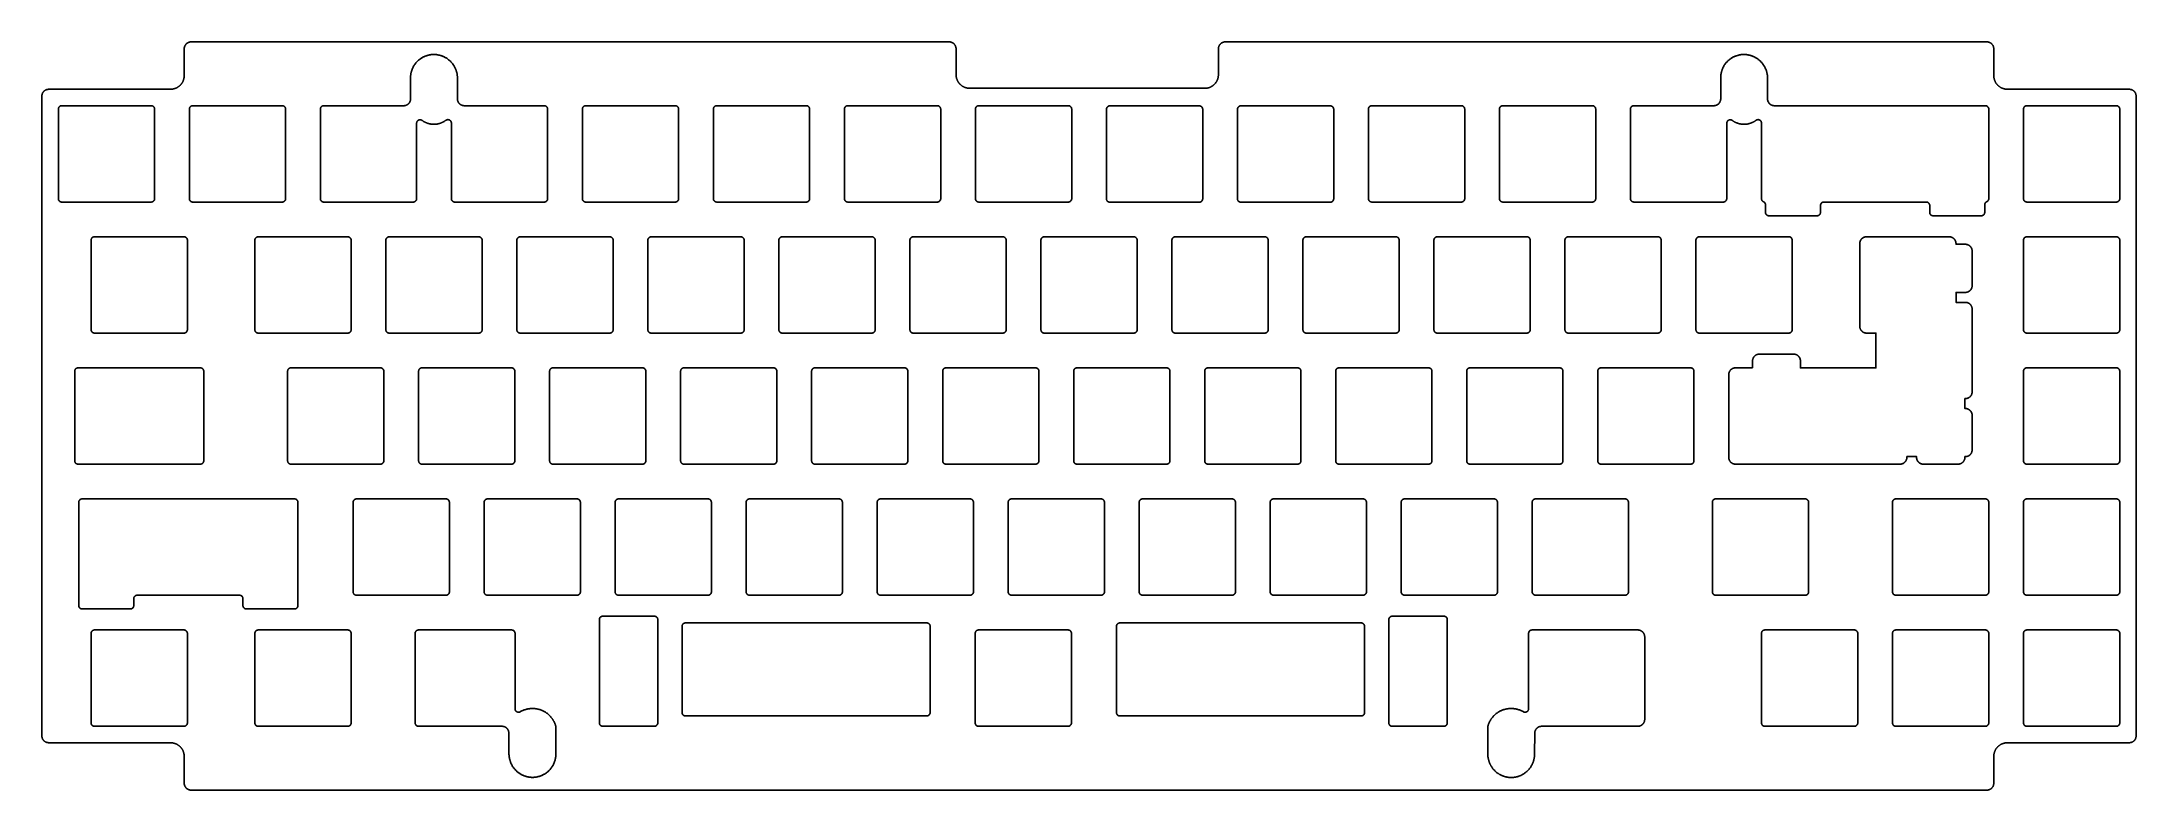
# Model space of a CAD drawing. Header units: millimetres. Extents: x -9 to 295, y -92 to 16.
import ezdxf

# ---------------------------------------------------------------- set-up
doc = ezdxf.new("R2010")
doc.units = ezdxf.units.MM
doc.layers.add('Layer 01', color=18, linetype='Continuous', true_color=0x000000)

msp = doc.modelspace()

# ---------------------------------------------------------------- linework, layer by layer
at = {"layer": 'Layer 01'}
for points in [[(276.43, -85.59), (276.38, -85.59), (276.34, -85.59), (276.29, -85.59), (276.25, -85.6), (276.2, -85.6), (276.16, -85.61), (276.11, -85.62), (276.06, -85.62), (276.02, -85.63), (275.97, -85.64), (275.92, -85.65), (275.88, -85.67), (275.83, -85.68), (275.78, -85.7), (275.74, -85.71), (275.69, -85.73), (275.65, -85.75), (275.6, -85.77), (275.55, -85.79), (275.51, -85.81), (275.46, -85.84), (275.42, -85.86), (275.38, -85.89), (275.33, -85.92), (275.29, -85.94), (275.25, -85.97), (275.21, -86.01), (275.17, -86.04), (275.13, -86.07), (275.09, -86.1), (275.05, -86.14), (275.01, -86.18), (274.98, -86.21), (274.94, -86.25), (274.91, -86.29), (274.88, -86.33), (274.84, -86.37), (274.81, -86.41), (274.78, -86.45), (274.75, -86.5), (274.73, -86.54), (274.7, -86.58), (274.68, -86.63), (274.65, -86.67), (274.63, -86.72), (274.61, -86.76), (274.59, -86.81), (274.57, -86.85), (274.55, -86.9), (274.53, -86.95), (274.52, -86.99), (274.51, -87.04), (274.49, -87.09), (274.48, -87.13), (274.47, -87.18), (274.46, -87.23), (274.45, -87.27), (274.45, -87.32), (274.44, -87.36), (274.44, -87.41), (274.43, -87.46), (274.43, -87.5), (274.43, -87.55), (274.43, -87.59), (274.43, -91.47), (274.43, -91.5), (274.43, -91.52), (274.43, -91.54), (274.42, -91.56), (274.42, -91.59), (274.42, -91.61), (274.42, -91.63), (274.41, -91.66), (274.41, -91.68), (274.4, -91.7), (274.4, -91.73), (274.39, -91.75), (274.38, -91.77), (274.37, -91.8), (274.37, -91.82), (274.36, -91.84), (274.35, -91.87), (274.34, -91.89), (274.33, -91.91), (274.32, -91.93), (274.3, -91.96), (274.29, -91.98), (274.28, -92), (274.27, -92.02), (274.25, -92.04), (274.24, -92.06), (274.22, -92.08), (274.2, -92.1), (274.19, -92.12), (274.17, -92.14), (274.15, -92.16), (274.14, -92.18), (274.12, -92.2), (274.1, -92.22), (274.08, -92.23), (274.06, -92.25), (274.04, -92.27), (274.02, -92.28), (274, -92.3), (273.98, -92.31), (273.95, -92.32), (273.93, -92.34), (273.91, -92.35), (273.89, -92.36), (273.86, -92.37), (273.84, -92.38), (273.82, -92.39), (273.8, -92.4), (273.77, -92.41), (273.75, -92.42), (273.73, -92.43), (273.7, -92.44), (273.68, -92.44), (273.66, -92.45), (273.63, -92.45), (273.61, -92.46), (273.59, -92.46), (273.56, -92.46), (273.54, -92.47), (273.52, -92.47), (273.5, -92.47), (273.47, -92.47), (273.45, -92.47), (273.43, -92.47), (12.31, -92.47), (12.29, -92.47), (12.26, -92.47), (12.24, -92.47), (12.22, -92.47), (12.2, -92.47), (12.17, -92.46), (12.15, -92.46), (12.13, -92.46), (12.1, -92.45), (12.08, -92.45), (12.06, -92.44), (12.03, -92.44), (12.01, -92.43), (11.99, -92.42), (11.96, -92.41), (11.94, -92.4), (11.92, -92.39), (11.89, -92.38), (11.87, -92.37), (11.85, -92.36), (11.83, -92.35), (11.8, -92.34), (11.78, -92.32), (11.76, -92.31), (11.74, -92.3), (11.72, -92.28), (11.7, -92.27), (11.68, -92.25), (11.66, -92.23), (11.64, -92.22), (11.62, -92.2), (11.6, -92.18), (11.58, -92.16), (11.57, -92.14), (11.55, -92.12), (11.53, -92.1), (11.52, -92.08), (11.5, -92.06), (11.49, -92.04), (11.47, -92.02), (11.46, -92), (11.44, -91.98), (11.43, -91.96), (11.42, -91.93), (11.41, -91.91), (11.4, -91.89), (11.39, -91.87), (11.38, -91.84), (11.37, -91.82), (11.36, -91.8), (11.35, -91.77), (11.35, -91.75), (11.34, -91.73), (11.33, -91.7), (11.33, -91.68), (11.32, -91.66), (11.32, -91.63), (11.32, -91.61), (11.31, -91.59), (11.31, -91.56), (11.31, -91.54), (11.31, -91.52), (11.31, -91.5), (11.31, -91.47), (11.31, -87.59), (11.31, -87.55), (11.31, -87.5), (11.3, -87.46), (11.3, -87.41), (11.3, -87.36), (11.29, -87.32), (11.28, -87.27), (11.27, -87.23), (11.27, -87.18), (11.26, -87.13), (11.24, -87.09), (11.23, -87.04), (11.22, -86.99), (11.2, -86.95), (11.19, -86.9), (11.17, -86.85), (11.15, -86.81), (11.13, -86.76), (11.11, -86.72), (11.08, -86.67), (11.06, -86.63), (11.04, -86.58), (11.01, -86.54), (10.98, -86.5), (10.95, -86.45), (10.92, -86.41), (10.89, -86.37), (10.86, -86.33), (10.83, -86.29), (10.79, -86.25), (10.76, -86.21), (10.72, -86.18), (10.69, -86.14), (10.65, -86.1), (10.61, -86.07), (10.57, -86.04), (10.53, -86.01), (10.49, -85.97), (10.44, -85.94), (10.4, -85.92), (10.36, -85.89), (10.32, -85.86), (10.27, -85.84), (10.23, -85.81), (10.18, -85.79), (10.14, -85.77), (10.09, -85.75), (10.04, -85.73), (10, -85.71), (9.95, -85.7), (9.9, -85.68), (9.86, -85.67), (9.81, -85.65), (9.77, -85.64), (9.72, -85.63), (9.67, -85.62), (9.63, -85.62), (9.58, -85.61), (9.53, -85.6), (9.49, -85.6), (9.44, -85.59), (9.4, -85.59), (9.35, -85.59), (9.31, -85.59), (-8.39, -85.59), (-8.41, -85.59), (-8.44, -85.59), (-8.46, -85.59), (-8.48, -85.59), (-8.5, -85.58), (-8.53, -85.58), (-8.55, -85.58), (-8.57, -85.57), (-8.6, -85.57), (-8.62, -85.56), (-8.64, -85.56), (-8.67, -85.55), (-8.69, -85.54), (-8.71, -85.54), (-8.74, -85.53), (-8.76, -85.52), (-8.78, -85.51), (-8.81, -85.5), (-8.83, -85.49), (-8.85, -85.48), (-8.87, -85.47), (-8.9, -85.45), (-8.92, -85.44), (-8.94, -85.43), (-8.96, -85.41), (-8.98, -85.4), (-9, -85.38), (-9.02, -85.37), (-9.04, -85.35), (-9.06, -85.33), (-9.08, -85.32), (-9.1, -85.3), (-9.12, -85.28), (-9.13, -85.26), (-9.15, -85.24), (-9.17, -85.22), (-9.18, -85.2), (-9.2, -85.18), (-9.21, -85.16), (-9.23, -85.14), (-9.24, -85.12), (-9.26, -85.09), (-9.27, -85.07), (-9.28, -85.05), (-9.29, -85.03), (-9.3, -85), (-9.31, -84.98), (-9.32, -84.96), (-9.33, -84.93), (-9.34, -84.91), (-9.35, -84.89), (-9.35, -84.87), (-9.36, -84.84), (-9.37, -84.82), (-9.37, -84.8), (-9.38, -84.77), (-9.38, -84.75), (-9.38, -84.73), (-9.39, -84.7), (-9.39, -84.68), (-9.39, -84.66), (-9.39, -84.63), (-9.39, -84.61), (-9.39, -84.59), (-9.39, 8.39), (-9.39, 8.41), (-9.39, 8.43), (-9.39, 8.46), (-9.39, 8.48), (-9.39, 8.5), (-9.38, 8.53), (-9.38, 8.55), (-9.38, 8.57), (-9.37, 8.6), (-9.37, 8.62), (-9.36, 8.64), (-9.35, 8.67), (-9.35, 8.69), (-9.34, 8.71), (-9.33, 8.73), (-9.32, 8.76), (-9.31, 8.78), (-9.3, 8.8), (-9.29, 8.83), (-9.28, 8.85), (-9.27, 8.87), (-9.26, 8.89), (-9.24, 8.92), (-9.23, 8.94), (-9.21, 8.96), (-9.2, 8.98), (-9.18, 9), (-9.17, 9.02), (-9.15, 9.04), (-9.13, 9.06), (-9.12, 9.08), (-9.1, 9.1), (-9.08, 9.12), (-9.06, 9.13), (-9.04, 9.15), (-9.02, 9.17), (-9, 9.18), (-8.98, 9.2), (-8.96, 9.21), (-8.94, 9.23), (-8.92, 9.24), (-8.9, 9.25), (-8.87, 9.27), (-8.85, 9.28), (-8.83, 9.29), (-8.81, 9.3), (-8.78, 9.31), (-8.76, 9.32), (-8.74, 9.33), (-8.71, 9.34), (-8.69, 9.34), (-8.67, 9.35), (-8.64, 9.36), (-8.62, 9.36), (-8.6, 9.37), (-8.57, 9.37), (-8.55, 9.38), (-8.53, 9.38), (-8.5, 9.38), (-8.48, 9.39), (-8.46, 9.39), (-8.44, 9.39), (-8.41, 9.39), (-8.39, 9.39), (9.31, 9.39), (9.35, 9.39), (9.4, 9.39), (9.44, 9.39), (9.49, 9.4), (9.53, 9.4), (9.58, 9.41), (9.63, 9.42), (9.67, 9.42), (9.72, 9.43), (9.77, 9.44), (9.81, 9.45), (9.86, 9.47), (9.9, 9.48), (9.95, 9.5), (10, 9.51), (10.04, 9.53), (10.09, 9.55), (10.14, 9.57), (10.18, 9.59), (10.23, 9.61), (10.27, 9.64), (10.32, 9.66), (10.36, 9.69), (10.4, 9.72), (10.44, 9.74), (10.49, 9.77), (10.53, 9.81), (10.57, 9.84), (10.61, 9.87), (10.65, 9.9), (10.69, 9.94), (10.72, 9.98), (10.76, 10.01), (10.79, 10.05), (10.83, 10.09), (10.86, 10.13), (10.89, 10.17), (10.92, 10.21), (10.95, 10.25), (10.98, 10.3), (11.01, 10.34), (11.04, 10.38), (11.06, 10.43), (11.08, 10.47), (11.11, 10.52), (11.13, 10.56), (11.15, 10.61), (11.17, 10.65), (11.19, 10.7), (11.2, 10.75), (11.22, 10.79), (11.23, 10.84), (11.24, 10.89), (11.26, 10.93), (11.27, 10.98), (11.27, 11.03), (11.28, 11.07), (11.29, 11.12), (11.3, 11.16), (11.3, 11.21), (11.3, 11.26), (11.31, 11.3), (11.31, 11.35), (11.31, 11.39), (11.31, 15.27), (11.31, 15.3), (11.31, 15.32), (11.31, 15.34), (11.31, 15.36), (11.31, 15.39), (11.32, 15.41), (11.32, 15.43), (11.32, 15.46), (11.33, 15.48), (11.33, 15.5), (11.34, 15.53), (11.35, 15.55), (11.35, 15.57), (11.36, 15.6), (11.37, 15.62), (11.38, 15.64), (11.39, 15.67), (11.4, 15.69), (11.41, 15.71), (11.42, 15.73), (11.43, 15.76), (11.44, 15.78), (11.46, 15.8), (11.47, 15.82), (11.49, 15.84), (11.5, 15.86), (11.52, 15.88), (11.53, 15.9), (11.55, 15.92), (11.57, 15.94), (11.58, 15.96), (11.6, 15.98), (11.62, 16), (11.64, 16.02), (11.66, 16.03), (11.68, 16.05), (11.7, 16.07), (11.72, 16.08), (11.74, 16.1), (11.76, 16.11), (11.78, 16.12), (11.8, 16.14), (11.83, 16.15), (11.85, 16.16), (11.87, 16.17), (11.89, 16.18), (11.92, 16.19), (11.94, 16.2), (11.96, 16.21), (11.99, 16.22), (12.01, 16.23), (12.03, 16.24), (12.06, 16.24), (12.08, 16.25), (12.1, 16.25), (12.13, 16.26), (12.15, 16.26), (12.17, 16.26), (12.2, 16.27), (12.22, 16.27), (12.24, 16.27), (12.26, 16.27), (12.29, 16.27), (12.31, 16.27), (122.54, 16.27), (122.56, 16.27), (122.58, 16.27), (122.6, 16.27), (122.63, 16.27), (122.65, 16.27), (122.67, 16.26), (122.7, 16.26), (122.72, 16.26), (122.74, 16.25), (122.77, 16.25), (122.79, 16.24), (122.81, 16.24), (122.84, 16.23), (122.86, 16.22), (122.88, 16.21), (122.91, 16.2), (122.93, 16.19), (122.95, 16.18), (122.97, 16.17), (123, 16.16), (123.02, 16.15), (123.04, 16.14), (123.06, 16.12), (123.08, 16.11), (123.11, 16.1), (123.13, 16.08), (123.15, 16.07), (123.17, 16.05), (123.19, 16.03), (123.21, 16.02), (123.23, 16), (123.24, 15.98), (123.26, 15.96), (123.28, 15.94), (123.3, 15.92), (123.31, 15.9), (123.33, 15.88), (123.35, 15.86), (123.36, 15.84), (123.37, 15.82), (123.39, 15.8), (123.4, 15.78), (123.41, 15.76), (123.43, 15.73), (123.44, 15.71), (123.45, 15.69), (123.46, 15.67), (123.47, 15.64), (123.48, 15.62), (123.48, 15.6), (123.49, 15.57), (123.5, 15.55), (123.51, 15.53), (123.51, 15.5), (123.52, 15.48), (123.52, 15.46), (123.52, 15.43), (123.53, 15.41), (123.53, 15.39), (123.53, 15.36), (123.54, 15.34), (123.54, 15.32), (123.54, 15.3), (123.54, 15.27), (123.54, 11.53), (123.54, 11.48), (123.54, 11.44), (123.54, 11.39), (123.55, 11.35), (123.55, 11.3), (123.56, 11.25), (123.56, 11.21), (123.57, 11.16), (123.58, 11.11), (123.59, 11.07), (123.6, 11.02), (123.61, 10.97), (123.63, 10.93), (123.64, 10.88), (123.66, 10.84), (123.68, 10.79), (123.7, 10.74), (123.72, 10.7), (123.74, 10.65), (123.76, 10.61), (123.78, 10.56), (123.81, 10.52), (123.84, 10.47), (123.86, 10.43), (123.89, 10.39), (123.92, 10.35), (123.95, 10.3), (123.98, 10.26), (124.02, 10.22), (124.05, 10.19), (124.09, 10.15), (124.12, 10.11), (124.16, 10.07), (124.2, 10.04), (124.24, 10.01), (124.28, 9.97), (124.32, 9.94), (124.36, 9.91), (124.4, 9.88), (124.44, 9.85), (124.49, 9.82), (124.53, 9.8), (124.57, 9.77), (124.62, 9.75), (124.66, 9.73), (124.71, 9.7), (124.76, 9.68), (124.8, 9.67), (124.85, 9.65), (124.89, 9.63), (124.94, 9.62), (124.99, 9.6), (125.03, 9.59), (125.08, 9.58), (125.13, 9.57), (125.17, 9.56), (125.22, 9.55), (125.27, 9.54), (125.31, 9.54), (125.36, 9.53), (125.4, 9.53), (125.45, 9.53), (125.49, 9.53), (125.54, 9.53), (159.69, 9.53), (159.73, 9.53), (159.78, 9.53), (159.82, 9.53), (159.87, 9.53), (159.91, 9.54), (159.96, 9.54), (160.01, 9.55), (160.05, 9.56), (160.1, 9.57), (160.14, 9.58), (160.19, 9.59), (160.24, 9.6), (160.28, 9.62), (160.33, 9.63), (160.38, 9.65), (160.42, 9.67), (160.47, 9.68), (160.52, 9.7), (160.56, 9.73), (160.61, 9.75), (160.65, 9.77), (160.7, 9.8), (160.74, 9.82), (160.78, 9.85), (160.82, 9.88), (160.87, 9.91), (160.91, 9.94), (160.95, 9.97), (160.99, 10.01), (161.03, 10.04), (161.06, 10.07), (161.1, 10.11), (161.14, 10.15), (161.17, 10.19), (161.21, 10.22), (161.24, 10.26), (161.27, 10.3), (161.3, 10.35), (161.33, 10.39), (161.36, 10.43), (161.39, 10.47), (161.42, 10.52), (161.44, 10.56), (161.46, 10.61), (161.49, 10.65), (161.51, 10.7), (161.53, 10.74), (161.55, 10.79), (161.56, 10.84), (161.58, 10.88), (161.6, 10.93), (161.61, 10.97), (161.62, 11.02), (161.63, 11.07), (161.65, 11.11), (161.65, 11.16), (161.66, 11.21), (161.67, 11.25), (161.67, 11.3), (161.68, 11.35), (161.68, 11.39), (161.69, 11.44), (161.69, 11.48), (161.69, 11.53), (161.69, 15.27), (161.69, 15.3), (161.69, 15.32), (161.69, 15.34), (161.69, 15.36), (161.69, 15.39), (161.7, 15.41), (161.7, 15.43), (161.7, 15.46), (161.71, 15.48), (161.71, 15.5), (161.72, 15.53), (161.73, 15.55), (161.73, 15.57), (161.74, 15.6), (161.75, 15.62), (161.76, 15.64), (161.77, 15.67), (161.78, 15.69), (161.79, 15.71), (161.8, 15.73), (161.81, 15.76), (161.82, 15.78), (161.84, 15.8), (161.85, 15.82), (161.86, 15.84), (161.88, 15.86), (161.9, 15.88), (161.91, 15.9), (161.93, 15.92), (161.94, 15.94), (161.96, 15.96), (161.98, 15.98), (162, 16), (162.02, 16.02), (162.04, 16.03), (162.06, 16.05), (162.08, 16.07), (162.1, 16.08), (162.12, 16.1), (162.14, 16.11), (162.16, 16.12), (162.18, 16.14), (162.21, 16.15), (162.23, 16.16), (162.25, 16.17), (162.27, 16.18), (162.3, 16.19), (162.32, 16.2), (162.34, 16.21), (162.37, 16.22), (162.39, 16.23), (162.41, 16.24), (162.44, 16.24), (162.46, 16.25), (162.48, 16.25), (162.51, 16.26), (162.53, 16.26), (162.55, 16.26), (162.57, 16.27), (162.6, 16.27), (162.62, 16.27), (162.64, 16.27), (162.67, 16.27), (162.69, 16.27), (273.43, 16.27), (273.45, 16.27), (273.47, 16.27), (273.5, 16.27), (273.52, 16.27), (273.54, 16.27), (273.56, 16.26), (273.59, 16.26), (273.61, 16.26), (273.63, 16.25), (273.66, 16.25), (273.68, 16.24), (273.7, 16.24), (273.73, 16.23), (273.75, 16.22), (273.77, 16.21), (273.8, 16.2), (273.82, 16.19), (273.84, 16.18), (273.86, 16.17), (273.89, 16.16), (273.91, 16.15), (273.93, 16.14), (273.95, 16.12), (273.98, 16.11), (274, 16.1), (274.02, 16.08), (274.04, 16.07), (274.06, 16.05), (274.08, 16.03), (274.1, 16.02), (274.12, 16), (274.14, 15.98), (274.15, 15.96), (274.17, 15.94), (274.19, 15.92), (274.2, 15.9), (274.22, 15.88), (274.24, 15.86), (274.25, 15.84), (274.27, 15.82), (274.28, 15.8), (274.29, 15.78), (274.3, 15.76), (274.32, 15.73), (274.33, 15.71), (274.34, 15.69), (274.35, 15.67), (274.36, 15.64), (274.37, 15.62), (274.37, 15.6), (274.38, 15.57), (274.39, 15.55), (274.4, 15.53), (274.4, 15.5), (274.41, 15.48), (274.41, 15.46), (274.42, 15.43), (274.42, 15.41), (274.42, 15.39), (274.42, 15.36), (274.43, 15.34), (274.43, 15.32), (274.43, 15.3), (274.43, 15.27), (274.43, 11.39), (274.43, 11.35), (274.43, 11.3), (274.43, 11.26), (274.44, 11.21), (274.44, 11.16), (274.45, 11.12), (274.45, 11.07), (274.46, 11.03), (274.47, 10.98), (274.48, 10.93), (274.49, 10.89), (274.51, 10.84), (274.52, 10.79), (274.53, 10.75), (274.55, 10.7), (274.57, 10.65), (274.59, 10.61), (274.61, 10.56), (274.63, 10.52), (274.65, 10.47), (274.68, 10.43), (274.7, 10.38), (274.73, 10.34), (274.75, 10.3), (274.78, 10.25), (274.81, 10.21), (274.84, 10.17), (274.88, 10.13), (274.91, 10.09), (274.94, 10.05), (274.98, 10.01), (275.01, 9.98), (275.05, 9.94), (275.09, 9.9), (275.13, 9.87), (275.17, 9.84), (275.21, 9.81), (275.25, 9.77), (275.29, 9.74), (275.33, 9.72), (275.38, 9.69), (275.42, 9.66), (275.46, 9.64), (275.51, 9.61), (275.55, 9.59), (275.6, 9.57), (275.65, 9.55), (275.69, 9.53), (275.74, 9.51), (275.78, 9.5), (275.83, 9.48), (275.88, 9.47), (275.92, 9.45), (275.97, 9.44), (276.02, 9.43), (276.06, 9.42), (276.11, 9.42), (276.16, 9.41), (276.2, 9.4), (276.25, 9.4), (276.29, 9.39), (276.34, 9.39), (276.38, 9.39), (276.43, 9.39), (294.13, 9.39), (294.15, 9.39), (294.17, 9.39), (294.2, 9.39), (294.22, 9.39), (294.24, 9.38), (294.26, 9.38), (294.29, 9.38), (294.31, 9.37), (294.33, 9.37), (294.36, 9.36), (294.38, 9.36), (294.4, 9.35), (294.43, 9.34), (294.45, 9.34), (294.47, 9.33), (294.5, 9.32), (294.52, 9.31), (294.54, 9.3), (294.56, 9.29), (294.59, 9.28), (294.61, 9.27), (294.63, 9.25), (294.65, 9.24), (294.68, 9.23), (294.7, 9.21), (294.72, 9.2), (294.74, 9.18), (294.76, 9.17), (294.78, 9.15), (294.8, 9.13), (294.82, 9.12), (294.84, 9.1), (294.85, 9.08), (294.87, 9.06), (294.89, 9.04), (294.9, 9.02), (294.92, 9), (294.94, 8.98), (294.95, 8.96), (294.97, 8.94), (294.98, 8.92), (294.99, 8.89), (295, 8.87), (295.02, 8.85), (295.03, 8.83), (295.04, 8.8), (295.05, 8.78), (295.06, 8.76), (295.07, 8.73), (295.07, 8.71), (295.08, 8.69), (295.09, 8.67), (295.1, 8.64), (295.1, 8.62), (295.11, 8.6), (295.11, 8.57), (295.12, 8.55), (295.12, 8.53), (295.12, 8.5), (295.12, 8.48), (295.13, 8.46), (295.13, 8.43), (295.13, 8.41), (295.13, 8.39), (295.13, -84.59), (295.13, -84.61), (295.13, -84.63), (295.13, -84.66), (295.12, -84.68), (295.12, -84.7), (295.12, -84.73), (295.12, -84.75), (295.11, -84.77), (295.11, -84.8), (295.1, -84.82), (295.1, -84.84), (295.09, -84.87), (295.08, -84.89), (295.07, -84.91), (295.07, -84.93), (295.06, -84.96), (295.05, -84.98), (295.04, -85), (295.03, -85.03), (295.02, -85.05), (295, -85.07), (294.99, -85.09), (294.98, -85.12), (294.97, -85.14), (294.95, -85.16), (294.94, -85.18), (294.92, -85.2), (294.9, -85.22), (294.89, -85.24), (294.87, -85.26), (294.85, -85.28), (294.84, -85.3), (294.82, -85.32), (294.8, -85.33), (294.78, -85.35), (294.76, -85.37), (294.74, -85.38), (294.72, -85.4), (294.7, -85.41), (294.68, -85.43), (294.65, -85.44), (294.63, -85.45), (294.61, -85.47), (294.59, -85.48), (294.56, -85.49), (294.54, -85.5), (294.52, -85.51), (294.5, -85.52), (294.47, -85.53), (294.45, -85.54), (294.43, -85.54), (294.4, -85.55), (294.38, -85.56), (294.36, -85.56), (294.33, -85.57), (294.31, -85.57), (294.29, -85.58), (294.26, -85.58), (294.24, -85.58), (294.22, -85.59), (294.2, -85.59), (294.17, -85.59), (294.15, -85.59), (294.13, -85.59)], [(64.15, 6.5), (64.15, 6.51), (64.15, 6.52), (64.15, 6.53), (64.15, 6.54), (64.15, 6.56), (64.15, 6.57), (64.14, 6.58), (64.14, 6.59), (64.14, 6.6), (64.14, 6.61), (64.13, 6.63), (64.13, 6.64), (64.13, 6.65), (64.12, 6.66), (64.12, 6.67), (64.11, 6.68), (64.11, 6.7), (64.11, 6.71), (64.1, 6.72), (64.09, 6.73), (64.09, 6.74), (64.08, 6.75), (64.08, 6.76), (64.07, 6.77), (64.06, 6.78), (64.05, 6.79), (64.05, 6.8), (64.04, 6.82), (64.03, 6.83), (64.02, 6.83), (64.01, 6.84), (64, 6.85), (63.99, 6.86), (63.98, 6.87), (63.98, 6.88), (63.97, 6.89), (63.96, 6.9), (63.94, 6.9), (63.93, 6.91), (63.92, 6.92), (63.91, 6.93), (63.9, 6.93), (63.89, 6.94), (63.88, 6.94), (63.87, 6.95), (63.86, 6.96), (63.85, 6.96), (63.83, 6.96), (63.82, 6.97), (63.81, 6.97), (63.8, 6.98), (63.79, 6.98), (63.78, 6.98), (63.76, 6.99), (63.75, 6.99), (63.74, 6.99), (63.73, 6.99), (63.72, 7), (63.71, 7), (63.69, 7), (63.68, 7), (63.67, 7), (63.66, 7), (63.65, 7), (52.03, 7), (52.01, 7), (51.98, 7), (51.96, 7), (51.94, 7), (51.91, 7.01), (51.89, 7.01), (51.86, 7.01), (51.84, 7.02), (51.81, 7.02), (51.79, 7.03), (51.77, 7.04), (51.74, 7.04), (51.72, 7.05), (51.7, 7.06), (51.67, 7.07), (51.65, 7.08), (51.63, 7.09), (51.6, 7.1), (51.58, 7.11), (51.56, 7.12), (51.54, 7.13), (51.52, 7.14), (51.5, 7.16), (51.48, 7.17), (51.45, 7.18), (51.44, 7.2), (51.42, 7.21), (51.4, 7.23), (51.38, 7.24), (51.36, 7.26), (51.34, 7.28), (51.33, 7.29), (51.31, 7.31), (51.29, 7.33), (51.28, 7.35), (51.26, 7.36), (51.25, 7.38), (51.23, 7.4), (51.22, 7.42), (51.2, 7.44), (51.19, 7.46), (51.18, 7.48), (51.16, 7.51), (51.15, 7.53), (51.14, 7.55), (51.13, 7.57), (51.12, 7.59), (51.11, 7.62), (51.1, 7.64), (51.09, 7.66), (51.08, 7.69), (51.08, 7.71), (51.07, 7.73), (51.06, 7.76), (51.06, 7.78), (51.05, 7.81), (51.05, 7.83), (51.04, 7.86), (51.04, 7.88), (51.04, 7.9), (51.03, 7.93), (51.03, 7.95), (51.03, 7.98), (51.03, 8), (51.03, 11.06), (51.03, 11.13), (51.03, 11.21), (51.02, 11.29), (51.01, 11.36), (51, 11.44), (50.99, 11.52), (50.98, 11.6), (50.97, 11.68), (50.95, 11.75), (50.93, 11.83), (50.91, 11.91), (50.89, 11.99), (50.86, 12.07), (50.84, 12.15), (50.81, 12.23), (50.78, 12.31), (50.74, 12.38), (50.71, 12.46), (50.67, 12.54), (50.63, 12.62), (50.59, 12.69), (50.55, 12.77), (50.5, 12.84), (50.46, 12.91), (50.41, 12.98), (50.36, 13.05), (50.3, 13.12), (50.25, 13.19), (50.19, 13.26), (50.13, 13.33), (50.07, 13.39), (50.01, 13.45), (49.95, 13.51), (49.88, 13.57), (49.82, 13.63), (49.75, 13.69), (49.68, 13.74), (49.61, 13.79), (49.54, 13.84), (49.47, 13.89), (49.39, 13.94), (49.32, 13.98), (49.24, 14.02), (49.17, 14.06), (49.09, 14.1), (49.01, 14.14), (48.93, 14.17), (48.86, 14.2), (48.78, 14.23), (48.7, 14.26), (48.62, 14.29), (48.54, 14.31), (48.46, 14.33), (48.38, 14.35), (48.3, 14.37), (48.22, 14.39), (48.14, 14.4), (48.07, 14.41), (47.99, 14.42), (47.91, 14.43), (47.83, 14.43), (47.76, 14.44), (47.68, 14.44), (47.6, 14.44), (47.52, 14.44), (47.44, 14.44), (47.36, 14.43), (47.28, 14.43), (47.2, 14.42), (47.11, 14.41), (47.03, 14.39), (46.95, 14.38), (46.87, 14.36), (46.79, 14.34), (46.7, 14.32), (46.62, 14.3), (46.54, 14.27), (46.46, 14.25), (46.39, 14.22), (46.31, 14.19), (46.23, 14.15), (46.15, 14.12), (46.08, 14.08), (46, 14.04), (45.93, 14), (45.86, 13.96), (45.79, 13.91), (45.72, 13.87), (45.65, 13.82), (45.58, 13.77), (45.51, 13.72), (45.45, 13.67), (45.39, 13.62), (45.33, 13.56), (45.27, 13.51), (45.21, 13.45), (45.15, 13.39), (45.1, 13.33), (45.04, 13.27), (44.99, 13.21), (44.94, 13.14), (44.89, 13.08), (44.84, 13.01), (44.79, 12.94), (44.74, 12.87), (44.7, 12.8), (44.66, 12.73), (44.62, 12.65), (44.58, 12.58), (44.54, 12.5), (44.51, 12.43), (44.47, 12.35), (44.44, 12.27), (44.41, 12.19), (44.39, 12.11), (44.36, 12.03), (44.34, 11.95), (44.32, 11.87), (44.3, 11.79), (44.28, 11.71), (44.27, 11.63), (44.25, 11.54), (44.24, 11.46), (44.23, 11.38), (44.23, 11.3), (44.22, 11.21), (44.22, 11.13), (44.22, 11.05), (44.22, 8), (44.22, 7.98), (44.22, 7.95), (44.22, 7.93), (44.21, 7.9), (44.21, 7.88), (44.21, 7.86), (44.2, 7.83), (44.2, 7.81), (44.2, 7.78), (44.19, 7.76), (44.18, 7.73), (44.18, 7.71), (44.17, 7.69), (44.16, 7.66), (44.15, 7.64), (44.14, 7.62), (44.13, 7.59), (44.12, 7.57), (44.11, 7.55), (44.1, 7.53), (44.09, 7.51), (44.08, 7.48), (44.06, 7.46), (44.05, 7.44), (44.04, 7.42), (44.02, 7.4), (44.01, 7.38), (43.99, 7.36), (43.98, 7.35), (43.96, 7.33), (43.94, 7.31), (43.93, 7.29), (43.91, 7.28), (43.89, 7.26), (43.87, 7.24), (43.85, 7.23), (43.84, 7.21), (43.82, 7.2), (43.8, 7.18), (43.78, 7.17), (43.76, 7.16), (43.73, 7.14), (43.71, 7.13), (43.69, 7.12), (43.67, 7.11), (43.65, 7.1), (43.62, 7.09), (43.6, 7.08), (43.58, 7.07), (43.56, 7.06), (43.53, 7.05), (43.51, 7.04), (43.48, 7.04), (43.46, 7.03), (43.44, 7.02), (43.41, 7.02), (43.39, 7.01), (43.36, 7.01), (43.34, 7.01), (43.32, 7), (43.29, 7), (43.27, 7), (43.24, 7), (43.22, 7), (31.6, 7), (31.59, 7), (31.58, 7), (31.57, 7), (31.56, 7), (31.54, 7), (31.53, 7), (31.52, 6.99), (31.51, 6.99), (31.5, 6.99), (31.49, 6.99), (31.47, 6.98), (31.46, 6.98), (31.45, 6.98), (31.44, 6.97), (31.43, 6.97), (31.42, 6.96), (31.4, 6.96), (31.39, 6.96), (31.38, 6.95), (31.37, 6.94), (31.36, 6.94), (31.35, 6.93), (31.34, 6.93), (31.33, 6.92), (31.32, 6.91), (31.31, 6.9), (31.29, 6.9), (31.28, 6.89), (31.27, 6.88), (31.27, 6.87), (31.26, 6.86), (31.25, 6.85), (31.24, 6.84), (31.23, 6.83), (31.22, 6.83), (31.21, 6.82), (31.2, 6.8), (31.2, 6.79), (31.19, 6.78), (31.18, 6.77), (31.17, 6.76), (31.17, 6.75), (31.16, 6.74), (31.16, 6.73), (31.15, 6.72), (31.14, 6.71), (31.14, 6.7), (31.14, 6.68), (31.13, 6.67), (31.13, 6.66), (31.12, 6.65), (31.12, 6.64), (31.12, 6.63), (31.11, 6.61), (31.11, 6.6), (31.11, 6.59), (31.11, 6.58), (31.1, 6.57), (31.1, 6.56), (31.1, 6.54), (31.1, 6.53), (31.1, 6.52), (31.1, 6.51), (31.1, 6.5), (31.1, -6.5), (31.1, -6.51), (31.1, -6.52), (31.1, -6.53), (31.1, -6.54), (31.1, -6.56), (31.1, -6.57), (31.11, -6.58), (31.11, -6.59), (31.11, -6.6), (31.11, -6.61), (31.12, -6.63), (31.12, -6.64), (31.12, -6.65), (31.13, -6.66), (31.13, -6.67), (31.14, -6.68), (31.14, -6.7), (31.14, -6.71), (31.15, -6.72), (31.16, -6.73), (31.16, -6.74), (31.17, -6.75), (31.17, -6.76), (31.18, -6.77), (31.19, -6.78), (31.2, -6.79), (31.2, -6.81), (31.21, -6.82), (31.22, -6.83), (31.23, -6.83), (31.24, -6.84), (31.25, -6.85), (31.26, -6.86), (31.27, -6.87), (31.27, -6.88), (31.28, -6.89), (31.29, -6.9), (31.31, -6.9), (31.32, -6.91), (31.33, -6.92), (31.34, -6.93), (31.35, -6.93), (31.36, -6.94), (31.37, -6.94), (31.38, -6.95), (31.39, -6.96), (31.4, -6.96), (31.42, -6.96), (31.43, -6.97), (31.44, -6.97), (31.45, -6.98), (31.46, -6.98), (31.47, -6.98), (31.49, -6.99), (31.5, -6.99), (31.51, -6.99), (31.52, -6.99), (31.53, -7), (31.54, -7), (31.56, -7), (31.57, -7), (31.58, -7), (31.59, -7), (31.6, -7), (44.6, -7), (44.61, -7), (44.62, -7), (44.63, -7), (44.64, -7), (44.66, -7), (44.67, -7), (44.68, -6.99), (44.69, -6.99), (44.7, -6.99), (44.71, -6.99), (44.73, -6.98), (44.74, -6.98), (44.75, -6.98), (44.76, -6.97), (44.77, -6.97), (44.78, -6.96), (44.8, -6.96), (44.81, -6.96), (44.82, -6.95), (44.83, -6.94), (44.84, -6.94), (44.85, -6.93), (44.86, -6.93), (44.87, -6.92), (44.88, -6.91), (44.89, -6.9), (44.91, -6.9), (44.92, -6.89), (44.93, -6.88), (44.93, -6.87), (44.94, -6.86), (44.95, -6.85), (44.96, -6.84), (44.97, -6.83), (44.98, -6.83), (44.99, -6.82), (45, -6.81), (45, -6.79), (45.01, -6.78), (45.02, -6.77), (45.03, -6.76), (45.03, -6.75), (45.04, -6.74), (45.04, -6.73), (45.05, -6.72), (45.06, -6.71), (45.06, -6.7), (45.06, -6.68), (45.07, -6.67), (45.07, -6.66), (45.08, -6.65), (45.08, -6.64), (45.08, -6.63), (45.09, -6.61), (45.09, -6.6), (45.09, -6.59), (45.09, -6.58), (45.1, -6.57), (45.1, -6.56), (45.1, -6.54), (45.1, -6.53), (45.1, -6.52), (45.1, -6.51), (45.1, -6.5), (45.1, 4.46), (45.1, 4.48), (45.1, 4.49), (45.1, 4.51), (45.1, 4.53), (45.11, 4.54), (45.11, 4.56), (45.11, 4.58), (45.12, 4.59), (45.12, 4.61), (45.13, 4.63), (45.13, 4.63), (45.13, 4.64), (45.14, 4.65), (45.14, 4.66), (45.15, 4.67), (45.15, 4.68), (45.15, 4.68), (45.16, 4.69), (45.16, 4.7), (45.17, 4.71), (45.17, 4.71), (45.17, 4.72), (45.18, 4.73), (45.18, 4.74), (45.19, 4.74), (45.19, 4.75), (45.2, 4.76), (45.2, 4.77), (45.21, 4.77), (45.21, 4.78), (45.22, 4.79), (45.23, 4.79), (45.23, 4.8), (45.24, 4.81), (45.25, 4.82), (45.26, 4.83), (45.28, 4.84), (45.29, 4.85), (45.3, 4.86), (45.32, 4.87), (45.33, 4.88), (45.35, 4.89), (45.36, 4.9), (45.37, 4.91), (45.39, 4.91), (45.4, 4.92), (45.42, 4.93), (45.44, 4.93), (45.45, 4.94), (45.47, 4.94), (45.48, 4.95), (45.5, 4.95), (45.52, 4.95), (45.54, 4.96), (45.54, 4.96), (45.55, 4.96), (45.56, 4.96), (45.57, 4.96), (45.58, 4.96), (45.59, 4.96), (45.6, 4.96), (45.61, 4.96), (45.61, 4.96), (45.62, 4.96), (45.63, 4.96), (45.64, 4.96), (45.65, 4.96), (45.66, 4.96), (45.67, 4.96), (45.68, 4.95), (45.68, 4.95), (45.69, 4.95), (45.7, 4.95), (45.71, 4.95), (45.72, 4.95), (45.73, 4.94), (45.74, 4.94), (45.74, 4.94), (45.76, 4.93), (45.78, 4.93), (45.79, 4.92), (45.81, 4.91), (45.82, 4.91), (45.84, 4.9), (45.85, 4.89), (45.87, 4.88), (45.88, 4.87), (45.9, 4.86), (45.94, 4.83), (45.98, 4.8), (46.03, 4.77), (46.08, 4.74), (46.12, 4.71), (46.17, 4.68), (46.22, 4.66), (46.27, 4.63), (46.32, 4.6), (46.37, 4.58), (46.42, 4.56), (46.48, 4.53), (46.53, 4.51), (46.58, 4.49), (46.64, 4.47), (46.69, 4.45), (46.75, 4.43), (46.8, 4.42), (46.86, 4.4), (46.92, 4.38), (46.98, 4.37), (47.03, 4.36), (47.09, 4.35), (47.15, 4.34), (47.21, 4.33), (47.27, 4.32), (47.33, 4.31), (47.39, 4.31), (47.45, 4.3), (47.51, 4.3), (47.57, 4.3), (47.63, 4.3), (47.69, 4.3), (47.75, 4.3), (47.81, 4.31), (47.86, 4.31), (47.92, 4.32), (47.98, 4.32), (48.04, 4.33), (48.1, 4.34), (48.16, 4.35), (48.22, 4.36), (48.28, 4.38), (48.33, 4.39), (48.39, 4.41), (48.45, 4.42), (48.5, 4.44), (48.56, 4.46), (48.61, 4.48), (48.67, 4.5), (48.72, 4.52), (48.77, 4.54), (48.83, 4.57), (48.88, 4.59), (48.93, 4.62), (48.98, 4.64), (49.03, 4.67), (49.08, 4.7), (49.12, 4.72), (49.17, 4.75), (49.22, 4.78), (49.26, 4.81), (49.31, 4.85), (49.35, 4.88), (49.36, 4.89), (49.38, 4.9), (49.39, 4.91), (49.41, 4.91), (49.42, 4.92), (49.44, 4.93), (49.45, 4.94), (49.47, 4.94), (49.49, 4.95), (49.49, 4.95), (49.5, 4.96), (49.51, 4.96), (49.52, 4.96), (49.53, 4.96), (49.54, 4.96), (49.54, 4.97), (49.55, 4.97), (49.56, 4.97), (49.57, 4.97), (49.58, 4.97), (49.59, 4.97), (49.6, 4.98), (49.61, 4.98), (49.61, 4.98), (49.62, 4.98), (49.63, 4.98), (49.64, 4.98), (49.65, 4.98), (49.66, 4.98), (49.67, 4.98), (49.68, 4.98), (49.69, 4.98), (49.69, 4.98), (49.7, 4.98), (49.71, 4.97), (49.72, 4.97), (49.73, 4.97), (49.75, 4.97), (49.76, 4.96), (49.78, 4.96), (49.8, 4.96), (49.81, 4.95), (49.83, 4.94), (49.84, 4.94), (49.86, 4.93), (49.87, 4.92), (49.89, 4.92), (49.9, 4.91), (49.92, 4.9), (49.93, 4.89), (49.95, 4.88), (49.96, 4.87), (49.97, 4.86), (49.99, 4.85), (50, 4.84), (50, 4.83), (50.01, 4.82), (50.02, 4.82), (50.02, 4.81), (50.03, 4.8), (50.03, 4.8), (50.04, 4.79), (50.05, 4.78), (50.05, 4.78), (50.06, 4.77), (50.06, 4.76), (50.07, 4.76), (50.07, 4.75), (50.08, 4.74), (50.08, 4.73), (50.08, 4.73), (50.09, 4.72), (50.09, 4.71), (50.1, 4.7), (50.1, 4.69), (50.1, 4.69), (50.11, 4.68), (50.11, 4.67), (50.12, 4.66), (50.12, 4.65), (50.12, 4.65), (50.12, 4.64), (50.13, 4.63), (50.13, 4.61), (50.14, 4.6), (50.14, 4.58), (50.14, 4.56), (50.15, 4.54), (50.15, 4.53), (50.15, 4.51), (50.15, 4.49), (50.15, 4.48), (50.15, -6.5), (50.15, -6.51), (50.15, -6.52), (50.15, -6.53), (50.15, -6.54), (50.15, -6.56), (50.15, -6.57), (50.16, -6.58), (50.16, -6.59), (50.16, -6.6), (50.16, -6.61), (50.17, -6.63), (50.17, -6.64), (50.17, -6.65), (50.18, -6.66), (50.18, -6.67), (50.19, -6.68), (50.19, -6.7), (50.19, -6.71), (50.2, -6.72), (50.21, -6.73), (50.21, -6.74), (50.22, -6.75), (50.22, -6.76), (50.23, -6.77), (50.24, -6.78), (50.25, -6.79), (50.25, -6.81), (50.26, -6.82), (50.27, -6.83), (50.28, -6.83), (50.29, -6.84), (50.3, -6.85), (50.31, -6.86), (50.32, -6.87), (50.32, -6.88), (50.33, -6.89), (50.34, -6.9), (50.36, -6.9), (50.37, -6.91), (50.38, -6.92), (50.39, -6.93), (50.4, -6.93), (50.41, -6.94), (50.42, -6.94), (50.43, -6.95), (50.44, -6.96), (50.45, -6.96), (50.47, -6.96), (50.48, -6.97), (50.49, -6.97), (50.5, -6.98), (50.51, -6.98), (50.52, -6.98), (50.54, -6.99), (50.55, -6.99), (50.56, -6.99), (50.57, -6.99), (50.58, -7), (50.59, -7), (50.61, -7), (50.62, -7), (50.63, -7), (50.64, -7), (50.65, -7), (63.65, -7), (63.66, -7), (63.67, -7), (63.68, -7), (63.69, -7), (63.71, -7), (63.72, -7), (63.73, -6.99), (63.74, -6.99), (63.75, -6.99), (63.76, -6.99), (63.78, -6.98), (63.79, -6.98), (63.8, -6.98), (63.81, -6.97), (63.82, -6.97), (63.83, -6.96), (63.85, -6.96), (63.86, -6.96), (63.87, -6.95), (63.88, -6.94), (63.89, -6.94), (63.9, -6.93), (63.91, -6.93), (63.92, -6.92), (63.93, -6.91), (63.94, -6.9), (63.96, -6.9), (63.97, -6.89), (63.98, -6.88), (63.98, -6.87), (63.99, -6.86), (64, -6.85), (64.01, -6.84), (64.02, -6.83), (64.03, -6.83), (64.04, -6.82), (64.05, -6.81), (64.05, -6.79), (64.06, -6.78), (64.07, -6.77), (64.08, -6.76), (64.08, -6.75), (64.09, -6.74), (64.09, -6.73), (64.1, -6.72), (64.11, -6.71), (64.11, -6.7), (64.11, -6.68), (64.12, -6.67), (64.12, -6.66), (64.13, -6.65), (64.13, -6.64), (64.13, -6.63), (64.14, -6.61), (64.14, -6.6), (64.14, -6.59), (64.14, -6.58), (64.15, -6.57), (64.15, -6.56), (64.15, -6.54), (64.15, -6.53), (64.15, -6.52), (64.15, -6.51), (64.15, -6.5)], [(273.69, -6.58), (273.7, 6.5), (273.7, 6.51), (273.7, 6.52), (273.7, 6.54), (273.7, 6.55), (273.7, 6.56), (273.69, 6.57), (273.69, 6.58), (273.69, 6.6), (273.69, 6.61), (273.69, 6.62), (273.68, 6.63), (273.68, 6.64), (273.67, 6.66), (273.67, 6.67), (273.67, 6.68), (273.66, 6.69), (273.66, 6.7), (273.65, 6.71), (273.65, 6.73), (273.64, 6.74), (273.63, 6.75), (273.63, 6.76), (273.62, 6.77), (273.62, 6.78), (273.61, 6.79), (273.6, 6.8), (273.59, 6.81), (273.59, 6.82), (273.58, 6.83), (273.57, 6.84), (273.56, 6.85), (273.55, 6.85), (273.54, 6.86), (273.54, 6.87), (273.53, 6.88), (273.52, 6.89), (273.51, 6.89), (273.5, 6.9), (273.49, 6.91), (273.48, 6.92), (273.47, 6.92), (273.46, 6.93), (273.45, 6.93), (273.44, 6.94), (273.43, 6.95), (273.41, 6.95), (273.4, 6.96), (273.39, 6.96), (273.38, 6.97), (273.37, 6.97), (273.36, 6.97), (273.34, 6.98), (273.33, 6.98), (273.32, 6.99), (273.31, 6.99), (273.3, 6.99), (273.28, 6.99), (273.27, 6.99), (273.26, 7), (273.25, 7), (273.24, 7), (273.22, 7), (273.21, 7), (273.2, 7), (242.53, 7), (242.51, 7), (242.49, 7), (242.47, 7), (242.44, 7), (242.42, 7.01), (242.4, 7.01), (242.38, 7.01), (242.35, 7.02), (242.33, 7.02), (242.31, 7.03), (242.28, 7.03), (242.26, 7.04), (242.24, 7.05), (242.21, 7.05), (242.19, 7.06), (242.17, 7.07), (242.14, 7.08), (242.12, 7.09), (242.1, 7.1), (242.07, 7.11), (242.05, 7.12), (242.03, 7.14), (242.01, 7.15), (241.99, 7.16), (241.97, 7.18), (241.94, 7.19), (241.92, 7.21), (241.9, 7.22), (241.88, 7.24), (241.86, 7.26), (241.85, 7.28), (241.83, 7.29), (241.81, 7.31), (241.79, 7.33), (241.77, 7.35), (241.76, 7.37), (241.74, 7.39), (241.73, 7.41), (241.71, 7.43), (241.7, 7.45), (241.68, 7.47), (241.67, 7.5), (241.66, 7.52), (241.65, 7.54), (241.63, 7.56), (241.62, 7.59), (241.61, 7.61), (241.6, 7.63), (241.6, 7.66), (241.59, 7.68), (241.58, 7.7), (241.57, 7.72), (241.57, 7.75), (241.56, 7.77), (241.56, 7.79), (241.55, 7.82), (241.55, 7.84), (241.54, 7.86), (241.54, 7.89), (241.54, 7.91), (241.54, 7.93), (241.54, 7.96), (241.53, 7.98), (241.53, 8), (241.53, 11.06), (241.53, 11.13), (241.53, 11.21), (241.52, 11.29), (241.51, 11.36), (241.51, 11.44), (241.49, 11.52), (241.48, 11.6), (241.47, 11.68), (241.45, 11.75), (241.43, 11.83), (241.41, 11.91), (241.39, 11.99), (241.36, 12.07), (241.34, 12.15), (241.31, 12.23), (241.28, 12.31), (241.24, 12.38), (241.21, 12.46), (241.17, 12.54), (241.13, 12.61), (241.09, 12.69), (241.05, 12.76), (241, 12.84), (240.96, 12.91), (240.91, 12.98), (240.86, 13.05), (240.8, 13.12), (240.75, 13.19), (240.69, 13.26), (240.63, 13.32), (240.57, 13.39), (240.51, 13.45), (240.45, 13.51), (240.38, 13.57), (240.32, 13.63), (240.25, 13.68), (240.18, 13.74), (240.11, 13.79), (240.04, 13.84), (239.97, 13.89), (239.89, 13.93), (239.82, 13.98), (239.74, 14.02), (239.67, 14.06), (239.59, 14.1), (239.51, 14.14), (239.44, 14.17), (239.36, 14.2), (239.28, 14.23), (239.2, 14.26), (239.12, 14.28), (239.04, 14.31), (238.96, 14.33), (238.88, 14.35), (238.8, 14.37), (238.73, 14.38), (238.65, 14.4), (238.57, 14.41), (238.49, 14.42), (238.41, 14.43), (238.33, 14.43), (238.26, 14.44), (238.18, 14.44), (238.11, 14.44), (238.02, 14.44), (237.94, 14.44), (237.86, 14.43), (237.78, 14.43), (237.7, 14.42), (237.62, 14.41), (237.53, 14.4), (237.45, 14.38), (237.37, 14.36), (237.29, 14.34), (237.21, 14.32), (237.13, 14.3), (237.05, 14.27), (236.97, 14.25), (236.89, 14.22), (236.81, 14.19), (236.73, 14.15), (236.65, 14.12), (236.58, 14.08), (236.5, 14.04), (236.43, 14), (236.36, 13.96), (236.29, 13.92), (236.22, 13.87), (236.15, 13.82), (236.08, 13.77), (236.02, 13.72), (235.95, 13.67), (235.89, 13.62), (235.83, 13.56), (235.77, 13.51), (235.71, 13.45), (235.65, 13.39), (235.6, 13.33), (235.54, 13.27), (235.49, 13.21), (235.44, 13.14), (235.39, 13.08), (235.34, 13.01), (235.29, 12.94), (235.25, 12.87), (235.2, 12.8), (235.16, 12.73), (235.12, 12.65), (235.08, 12.58), (235.05, 12.5), (235.01, 12.43), (234.98, 12.35), (234.95, 12.27), (234.92, 12.19), (234.89, 12.11), (234.87, 12.03), (234.84, 11.95), (234.82, 11.87), (234.8, 11.79), (234.78, 11.71), (234.77, 11.62), (234.76, 11.54), (234.75, 11.46), (234.74, 11.38), (234.73, 11.3), (234.72, 11.21), (234.72, 11.13), (234.72, 11.05), (234.72, 8), (234.72, 7.98), (234.72, 7.95), (234.72, 7.93), (234.72, 7.9), (234.71, 7.88), (234.71, 7.86), (234.71, 7.83), (234.7, 7.81), (234.7, 7.78), (234.69, 7.76), (234.69, 7.73), (234.68, 7.71), (234.67, 7.69), (234.66, 7.66), (234.65, 7.64), (234.64, 7.62), (234.64, 7.59), (234.62, 7.57), (234.61, 7.55), (234.6, 7.53), (234.59, 7.51), (234.58, 7.48), (234.56, 7.46), (234.55, 7.44), (234.54, 7.42), (234.52, 7.4), (234.51, 7.38), (234.49, 7.36), (234.48, 7.35), (234.46, 7.33), (234.44, 7.31), (234.43, 7.29), (234.41, 7.28), (234.39, 7.26), (234.38, 7.24), (234.36, 7.23), (234.34, 7.21), (234.32, 7.2), (234.3, 7.18), (234.28, 7.17), (234.26, 7.16), (234.24, 7.14), (234.22, 7.13), (234.19, 7.12), (234.17, 7.11), (234.15, 7.1), (234.13, 7.09), (234.1, 7.08), (234.08, 7.07), (234.06, 7.06), (234.03, 7.05), (234.01, 7.04), (233.99, 7.04), (233.96, 7.03), (233.94, 7.02), (233.91, 7.02), (233.89, 7.01), (233.87, 7.01), (233.84, 7.01), (233.82, 7), (233.79, 7), (233.77, 7), (233.75, 7), (233.72, 7), (222.1, 7), (222.09, 7), (222.08, 7), (222.07, 7), (222.06, 7), (222.04, 7), (222.03, 7), (222.02, 6.99), (222.01, 6.99), (222, 6.99), (221.99, 6.99), (221.97, 6.98), (221.96, 6.98), (221.95, 6.98), (221.94, 6.97), (221.93, 6.97), (221.92, 6.96), (221.9, 6.96), (221.89, 6.96), (221.88, 6.95), (221.87, 6.94), (221.86, 6.94), (221.85, 6.93), (221.84, 6.93), (221.83, 6.92), (221.82, 6.91), (221.81, 6.9), (221.79, 6.9), (221.78, 6.89), (221.77, 6.88), (221.77, 6.87), (221.76, 6.86), (221.75, 6.85), (221.74, 6.84), (221.73, 6.83), (221.72, 6.83), (221.71, 6.82), (221.7, 6.8), (221.7, 6.79), (221.69, 6.78), (221.68, 6.77), (221.67, 6.76), (221.67, 6.75), (221.66, 6.74), (221.66, 6.73), (221.65, 6.72), (221.64, 6.71), (221.64, 6.7), (221.64, 6.68), (221.63, 6.67), (221.63, 6.66), (221.62, 6.65), (221.62, 6.64), (221.62, 6.63), (221.61, 6.61), (221.61, 6.6), (221.61, 6.59), (221.61, 6.58), (221.6, 6.57), (221.6, 6.56), (221.6, 6.54), (221.6, 6.53), (221.6, 6.52), (221.6, 6.51), (221.6, 6.5), (221.6, -6.5), (221.6, -6.51), (221.6, -6.52), (221.6, -6.53), (221.6, -6.54), (221.6, -6.56), (221.6, -6.57), (221.61, -6.58), (221.61, -6.59), (221.61, -6.6), (221.61, -6.61), (221.62, -6.63), (221.62, -6.64), (221.62, -6.65), (221.63, -6.66), (221.63, -6.67), (221.64, -6.68), (221.64, -6.7), (221.64, -6.71), (221.65, -6.72), (221.66, -6.73), (221.66, -6.74), (221.67, -6.75), (221.67, -6.76), (221.68, -6.77), (221.69, -6.78), (221.7, -6.79), (221.7, -6.81), (221.71, -6.82), (221.72, -6.83), (221.73, -6.83), (221.74, -6.84), (221.75, -6.85), (221.76, -6.86), (221.77, -6.87), (221.77, -6.88), (221.78, -6.89), (221.79, -6.9), (221.81, -6.9), (221.82, -6.91), (221.83, -6.92), (221.84, -6.93), (221.85, -6.93), (221.86, -6.94), (221.87, -6.94), (221.88, -6.95), (221.89, -6.96), (221.9, -6.96), (221.92, -6.96), (221.93, -6.97), (221.94, -6.97), (221.95, -6.98), (221.96, -6.98), (221.97, -6.98), (221.99, -6.99), (222, -6.99), (222.01, -6.99), (222.02, -6.99), (222.03, -7), (222.04, -7), (222.06, -7), (222.07, -7), (222.08, -7), (222.09, -7), (222.1, -7), (235.1, -7), (235.11, -7), (235.12, -7), (235.13, -7), (235.14, -7), (235.16, -7), (235.17, -7), (235.18, -6.99), (235.19, -6.99), (235.2, -6.99), (235.21, -6.99), (235.23, -6.98), (235.24, -6.98), (235.25, -6.98), (235.26, -6.97), (235.27, -6.97), (235.28, -6.96), (235.3, -6.96), (235.31, -6.95), (235.32, -6.95), (235.33, -6.94), (235.34, -6.94), (235.35, -6.93), (235.36, -6.93), (235.37, -6.92), (235.38, -6.91), (235.39, -6.9), (235.4, -6.9), (235.41, -6.89), (235.42, -6.88), (235.43, -6.87), (235.44, -6.86), (235.45, -6.85), (235.46, -6.84), (235.47, -6.83), (235.48, -6.82), (235.49, -6.81), (235.5, -6.8), (235.5, -6.79), (235.51, -6.78), (235.52, -6.77), (235.53, -6.76), (235.53, -6.75), (235.54, -6.74), (235.54, -6.73), (235.55, -6.72), (235.55, -6.71), (235.56, -6.7), (235.56, -6.68), (235.57, -6.67), (235.57, -6.66), (235.58, -6.65), (235.58, -6.64), (235.58, -6.63), (235.59, -6.61), (235.59, -6.6), (235.59, -6.59), (235.59, -6.58), (235.6, -6.57), (235.6, -6.56), (235.6, -6.54), (235.6, -6.53), (235.6, -6.52), (235.6, -6.51), (235.6, -6.5), (235.61, 4.46), (235.61, 4.48), (235.62, 4.49), (235.62, 4.51), (235.62, 4.53), (235.62, 4.54), (235.62, 4.55), (235.62, 4.56), (235.63, 4.57), (235.63, 4.58), (235.63, 4.59), (235.63, 4.59), (235.63, 4.6), (235.64, 4.61), (235.64, 4.62), (235.64, 4.63), (235.64, 4.64), (235.65, 4.64), (235.65, 4.65), (235.65, 4.66), (235.66, 4.67), (235.66, 4.68), (235.67, 4.68), (235.67, 4.69), (235.67, 4.7), (235.68, 4.71), (235.68, 4.72), (235.69, 4.72), (235.69, 4.73), (235.7, 4.74), (235.7, 4.75), (235.71, 4.75), (235.71, 4.76), (235.72, 4.77), (235.72, 4.77), (235.73, 4.78), (235.73, 4.79), (235.74, 4.79), (235.75, 4.8), (235.75, 4.81), (235.76, 4.81), (235.76, 4.82), (235.77, 4.82), (235.78, 4.83), (235.78, 4.84), (235.79, 4.84), (235.8, 4.85), (235.8, 4.85), (235.81, 4.86), (235.82, 4.86), (235.83, 4.87), (235.85, 4.88), (235.86, 4.89), (235.87, 4.9), (235.89, 4.91), (235.9, 4.91), (235.92, 4.92), (235.93, 4.93), (235.95, 4.93), (235.97, 4.94), (235.98, 4.94), (236, 4.94), (236.02, 4.95), (236.03, 4.95), (236.05, 4.95), (236.07, 4.96), (236.08, 4.96), (236.1, 4.96), (236.12, 4.96), (236.14, 4.96), (236.15, 4.96), (236.17, 4.95), (236.19, 4.95), (236.21, 4.95), (236.22, 4.94), (236.24, 4.94), (236.26, 4.94), (236.27, 4.93), (236.29, 4.92), (236.31, 4.92), (236.32, 4.91), (236.34, 4.9), (236.35, 4.9), (236.37, 4.89), (236.38, 4.88), (236.39, 4.87), (236.41, 4.86), (236.45, 4.83), (236.5, 4.8), (236.54, 4.77), (236.59, 4.74), (236.64, 4.71), (236.68, 4.68), (236.73, 4.65), (236.78, 4.63), (236.83, 4.6), (236.88, 4.58), (236.93, 4.55), (236.99, 4.53), (237.04, 4.51), (237.09, 4.49), (237.15, 4.47), (237.2, 4.45), (237.26, 4.43), (237.31, 4.41), (237.37, 4.4), (237.43, 4.38), (237.48, 4.37), (237.54, 4.36), (237.6, 4.35), (237.66, 4.34), (237.72, 4.33), (237.78, 4.32), (237.84, 4.31), (237.89, 4.31), (237.95, 4.31), (238.01, 4.3), (238.07, 4.3), (238.13, 4.3), (238.19, 4.3), (238.25, 4.3), (238.31, 4.31), (238.37, 4.31), (238.43, 4.32), (238.49, 4.32), (238.55, 4.33), (238.61, 4.34), (238.67, 4.35), (238.72, 4.36), (238.78, 4.38), (238.84, 4.39), (238.89, 4.41), (238.95, 4.42), (239.01, 4.44), (239.06, 4.46), (239.12, 4.48), (239.17, 4.5), (239.22, 4.52), (239.28, 4.54), (239.33, 4.57), (239.38, 4.59), (239.43, 4.62), (239.48, 4.64), (239.53, 4.67), (239.58, 4.7), (239.63, 4.72), (239.67, 4.75), (239.72, 4.78), (239.76, 4.81), (239.81, 4.85), (239.85, 4.88), (239.87, 4.89), (239.88, 4.9), (239.89, 4.91), (239.91, 4.91), (239.92, 4.92), (239.94, 4.93), (239.95, 4.94), (239.97, 4.94), (239.98, 4.95), (239.99, 4.95), (240, 4.95), (240, 4.96), (240.01, 4.96), (240.02, 4.96), (240.03, 4.96), (240.04, 4.96), (240.05, 4.97), (240.05, 4.97), (240.06, 4.97), (240.07, 4.97), (240.08, 4.97), (240.09, 4.97), (240.1, 4.98), (240.11, 4.98), (240.12, 4.98), (240.13, 4.98), (240.13, 4.98), (240.14, 4.98), (240.15, 4.98), (240.16, 4.98), (240.17, 4.98), (240.18, 4.98), (240.19, 4.98), (240.2, 4.98), (240.2, 4.98), (240.21, 4.97), (240.22, 4.97), (240.23, 4.97), (240.24, 4.97), (240.25, 4.97), (240.26, 4.96), (240.28, 4.96), (240.3, 4.96), (240.31, 4.95), (240.33, 4.94), (240.35, 4.94), (240.36, 4.93), (240.38, 4.92), (240.39, 4.92), (240.41, 4.91), (240.42, 4.9), (240.43, 4.89), (240.45, 4.88), (240.46, 4.87), (240.47, 4.86), (240.49, 4.85), (240.5, 4.84), (240.51, 4.82), (240.53, 4.81), (240.54, 4.8), (240.55, 4.78), (240.56, 4.77), (240.57, 4.76), (240.58, 4.74), (240.59, 4.73), (240.6, 4.71), (240.61, 4.69), (240.61, 4.68), (240.62, 4.66), (240.63, 4.65), (240.63, 4.63), (240.64, 4.61), (240.64, 4.6), (240.65, 4.58), (240.65, 4.56), (240.65, 4.54), (240.65, 4.53), (240.66, 4.51), (240.66, 4.49), (240.66, 4.48), (240.65, -6.5), (240.65, -6.51), (240.65, -6.52), (240.65, -6.53), (240.65, -6.53), (240.65, -6.54), (240.65, -6.55), (240.65, -6.56), (240.66, -6.57), (240.66, -6.58), (240.66, -6.59), (240.66, -6.6), (240.66, -6.61), (240.66, -6.62), (240.67, -6.62), (240.67, -6.63), (240.67, -6.64), (240.67, -6.65), (240.68, -6.66), (240.68, -6.67), (240.68, -6.68), (240.69, -6.69), (240.69, -6.7), (240.69, -6.7), (240.7, -6.71), (240.7, -6.72), (240.71, -6.73), (240.71, -6.74), (240.72, -6.75), (240.72, -6.76), (240.73, -6.76), (240.73, -6.77), (240.74, -6.78), (240.74, -6.79), (240.75, -6.8), (240.75, -6.8), (240.76, -6.81), (240.76, -6.82), (240.77, -6.83), (240.78, -6.83), (240.78, -6.84), (240.79, -6.85), (240.8, -6.85), (240.8, -6.86), (240.81, -6.87), (240.82, -6.87), (240.82, -6.88), (240.83, -6.89), (240.84, -6.89), (240.85, -6.9), (240.85, -6.9), (240.86, -6.91), (240.87, -6.91), (240.88, -6.92), (240.88, -6.92), (240.89, -6.93), (240.9, -6.93), (240.91, -6.94), (240.91, -6.94), (240.92, -6.95), (240.93, -6.95), (240.94, -6.95), (240.95, -6.96), (240.96, -6.96), (240.96, -6.96), (240.98, -6.97), (240.99, -6.98), (241.01, -6.99), (241.02, -7), (241.03, -7.01), (241.05, -7.02), (241.06, -7.03), (241.07, -7.04), (241.08, -7.05), (241.1, -7.06), (241.11, -7.08), (241.12, -7.09), (241.13, -7.1), (241.14, -7.12), (241.15, -7.13), (241.16, -7.15), (241.17, -7.16), (241.18, -7.18), (241.19, -7.19), (241.19, -7.21), (241.2, -7.22), (241.21, -7.24), (241.21, -7.25), (241.22, -7.27), (241.22, -7.29), (241.23, -7.3), (241.23, -7.32), (241.23, -7.34), (241.23, -7.35), (241.24, -7.37), (241.24, -7.39), (241.24, -7.4), (241.24, -8.5), (241.24, -8.51), (241.24, -8.52), (241.24, -8.53), (241.24, -8.54), (241.24, -8.56), (241.24, -8.57), (241.24, -8.58), (241.25, -8.59), (241.25, -8.6), (241.25, -8.61), (241.25, -8.63), (241.26, -8.64), (241.26, -8.65), (241.26, -8.66), (241.27, -8.67), (241.27, -8.68), (241.28, -8.7), (241.28, -8.71), (241.29, -8.72), (241.29, -8.73), (241.3, -8.74), (241.31, -8.75), (241.31, -8.76), (241.32, -8.77), (241.33, -8.78), (241.33, -8.79), (241.34, -8.8), (241.35, -8.82), (241.36, -8.83), (241.37, -8.83), (241.37, -8.84), (241.38, -8.85), (241.39, -8.86), (241.4, -8.87), (241.41, -8.88), (241.42, -8.89), (241.43, -8.9), (241.44, -8.9), (241.45, -8.91), (241.46, -8.92), (241.47, -8.93), (241.49, -8.93), (241.5, -8.94), (241.51, -8.94), (241.52, -8.95), (241.53, -8.96), (241.54, -8.96), (241.55, -8.96), (241.56, -8.97), (241.58, -8.97), (241.59, -8.98), (241.6, -8.98), (241.61, -8.98), (241.62, -8.99), (241.63, -8.99), (241.65, -8.99), (241.66, -8.99), (241.67, -9), (241.68, -9), (241.69, -9), (241.7, -9), (241.71, -9), (241.73, -9), (241.74, -9), (248.74, -9), (248.75, -9), (248.76, -9), (248.77, -9), (248.78, -9), (248.79, -9), (248.8, -9), (248.82, -8.99), (248.83, -8.99), (248.84, -8.99), (248.85, -8.99), (248.86, -8.98), (248.87, -8.98), (248.89, -8.98), (248.9, -8.97), (248.91, -8.97), (248.92, -8.96), (248.93, -8.96), (248.94, -8.96), (248.96, -8.95), (248.97, -8.94), (248.98, -8.94), (248.99, -8.93), (249, -8.93), (249.01, -8.92), (249.02, -8.91), (249.03, -8.9), (249.04, -8.9), (249.05, -8.89), (249.06, -8.88), (249.07, -8.87), (249.08, -8.86), (249.09, -8.85), (249.1, -8.84), (249.11, -8.83), (249.12, -8.83), (249.13, -8.82), (249.13, -8.8), (249.14, -8.79), (249.15, -8.78), (249.16, -8.77), (249.16, -8.76), (249.17, -8.75), (249.18, -8.74), (249.18, -8.73), (249.19, -8.72), (249.19, -8.71), (249.2, -8.7), (249.2, -8.68), (249.21, -8.67), (249.21, -8.66), (249.21, -8.65), (249.22, -8.64), (249.22, -8.63), (249.22, -8.61), (249.23, -8.6), (249.23, -8.59), (249.23, -8.58), (249.23, -8.57), (249.23, -8.56), (249.23, -8.54), (249.24, -8.53), (249.24, -8.52), (249.24, -8.51), (249.24, -8.5), (249.24, -7.5), (249.24, -7.49), (249.24, -7.48), (249.24, -7.47), (249.24, -7.46), (249.24, -7.44), (249.24, -7.43), (249.24, -7.42), (249.25, -7.41), (249.25, -7.4), (249.25, -7.39), (249.25, -7.37), (249.26, -7.36), (249.26, -7.35), (249.26, -7.34), (249.27, -7.33), (249.27, -7.32), (249.28, -7.3), (249.28, -7.29), (249.29, -7.28), (249.29, -7.27), (249.3, -7.26), (249.31, -7.25), (249.31, -7.24), (249.32, -7.23), (249.33, -7.22), (249.33, -7.21), (249.34, -7.19), (249.35, -7.18), (249.36, -7.17), (249.37, -7.17), (249.37, -7.16), (249.38, -7.15), (249.39, -7.14), (249.4, -7.13), (249.41, -7.12), (249.42, -7.11), (249.43, -7.1), (249.44, -7.1), (249.45, -7.09), (249.46, -7.08), (249.47, -7.07), (249.49, -7.07), (249.5, -7.06), (249.51, -7.06), (249.52, -7.05), (249.53, -7.04), (249.54, -7.04), (249.55, -7.04), (249.56, -7.03), (249.58, -7.03), (249.59, -7.02), (249.6, -7.02), (249.61, -7.02), (249.62, -7.01), (249.63, -7.01), (249.65, -7.01), (249.66, -7.01), (249.67, -7), (249.68, -7), (249.69, -7), (249.7, -7), (249.71, -7), (249.73, -7), (249.74, -7), (264.61, -7), (264.62, -7), (264.64, -7), (264.65, -7), (264.66, -7), (264.67, -7), (264.68, -7), (264.69, -7.01), (264.7, -7.01), (264.72, -7.01), (264.73, -7.01), (264.74, -7.02), (264.75, -7.02), (264.76, -7.02), (264.77, -7.03), (264.79, -7.03), (264.8, -7.04), (264.81, -7.04), (264.82, -7.04), (264.83, -7.05), (264.84, -7.06), (264.85, -7.06), (264.86, -7.07), (264.88, -7.07), (264.89, -7.08), (264.9, -7.09), (264.91, -7.1), (264.92, -7.1), (264.93, -7.11), (264.94, -7.12), (264.95, -7.13), (264.96, -7.14), (264.97, -7.15), (264.98, -7.16), (264.98, -7.17), (264.99, -7.17), (265, -7.18), (265.01, -7.19), (265.02, -7.21), (265.02, -7.22), (265.03, -7.23), (265.04, -7.24), (265.04, -7.25), (265.05, -7.26), (265.06, -7.27), (265.06, -7.28), (265.07, -7.29), (265.07, -7.3), (265.08, -7.32), (265.08, -7.33), (265.09, -7.34), (265.09, -7.35), (265.09, -7.36), (265.1, -7.37), (265.1, -7.39), (265.1, -7.4), (265.1, -7.41), (265.11, -7.42), (265.11, -7.43), (265.11, -7.44), (265.11, -7.46), (265.11, -7.47), (265.11, -7.48), (265.11, -7.49), (265.11, -7.5), (265.11, -8.5), (265.11, -8.51), (265.11, -8.52), (265.11, -8.53), (265.12, -8.54), (265.12, -8.56), (265.12, -8.57), (265.12, -8.58), (265.12, -8.59), (265.12, -8.6), (265.13, -8.61), (265.13, -8.63), (265.13, -8.64), (265.14, -8.65), (265.14, -8.66), (265.14, -8.67), (265.15, -8.68), (265.15, -8.7), (265.16, -8.71), (265.16, -8.72), (265.17, -8.73), (265.17, -8.74), (265.18, -8.75), (265.19, -8.76), (265.19, -8.77), (265.2, -8.78), (265.21, -8.79), (265.22, -8.8), (265.22, -8.82), (265.23, -8.83), (265.24, -8.83), (265.25, -8.84), (265.26, -8.85), (265.27, -8.86), (265.28, -8.87), (265.29, -8.88), (265.3, -8.89), (265.31, -8.9), (265.32, -8.9), (265.33, -8.91), (265.34, -8.92), (265.35, -8.93), (265.36, -8.93), (265.37, -8.94), (265.38, -8.94), (265.39, -8.95), (265.41, -8.96), (265.42, -8.96), (265.43, -8.96), (265.44, -8.97), (265.45, -8.97), (265.46, -8.98), (265.48, -8.98), (265.49, -8.98), (265.5, -8.99), (265.51, -8.99), (265.52, -8.99), (265.53, -8.99), (265.55, -9), (265.56, -9), (265.57, -9), (265.58, -9), (265.59, -9), (265.6, -9), (265.61, -9), (272.61, -9), (272.62, -9), (272.64, -9), (272.65, -9), (272.66, -9), (272.67, -9), (272.68, -9), (272.69, -8.99), (272.7, -8.99), (272.72, -8.99), (272.73, -8.99), (272.74, -8.98), (272.75, -8.98), (272.76, -8.98), (272.77, -8.97), (272.79, -8.97), (272.8, -8.96), (272.81, -8.96), (272.82, -8.96), (272.83, -8.95), (272.84, -8.94), (272.85, -8.94), (272.86, -8.93), (272.88, -8.93), (272.89, -8.92), (272.9, -8.91), (272.91, -8.9), (272.92, -8.9), (272.93, -8.89), (272.94, -8.88), (272.95, -8.87), (272.96, -8.86), (272.97, -8.85), (272.98, -8.84), (272.98, -8.83), (272.99, -8.83), (273, -8.82), (273.01, -8.8), (273.02, -8.79), (273.02, -8.78), (273.03, -8.77), (273.04, -8.76), (273.04, -8.75), (273.05, -8.74), (273.06, -8.73), (273.06, -8.72), (273.07, -8.71), (273.07, -8.7), (273.08, -8.68), (273.08, -8.67), (273.09, -8.66), (273.09, -8.65), (273.09, -8.64), (273.1, -8.63), (273.1, -8.61), (273.1, -8.6), (273.1, -8.59), (273.11, -8.58), (273.11, -8.57), (273.11, -8.56), (273.11, -8.54), (273.11, -8.53), (273.11, -8.52), (273.11, -8.51), (273.11, -8.5), (273.11, -7.41), (273.11, -7.39), (273.11, -7.38), (273.12, -7.36), (273.12, -7.34), (273.12, -7.33), (273.12, -7.31), (273.13, -7.29), (273.13, -7.28), (273.14, -7.26), (273.14, -7.24), (273.14, -7.24), (273.15, -7.23), (273.15, -7.22), (273.15, -7.21), (273.16, -7.2), (273.16, -7.2), (273.17, -7.19), (273.17, -7.18), (273.17, -7.17), (273.18, -7.16), (273.18, -7.16), (273.19, -7.15), (273.19, -7.14), (273.2, -7.13), (273.2, -7.13), (273.21, -7.12), (273.21, -7.11), (273.22, -7.11), (273.22, -7.1), (273.23, -7.09), (273.23, -7.09), (273.24, -7.08), (273.25, -7.07), (273.25, -7.07), (273.26, -7.05), (273.28, -7.04), (273.29, -7.03), (273.3, -7.02), (273.32, -7.01), (273.33, -7), (273.34, -6.99), (273.36, -6.98), (273.37, -6.97), (273.39, -6.96), (273.4, -6.96), (273.42, -6.95), (273.43, -6.95), (273.44, -6.94), (273.46, -6.93), (273.47, -6.92), (273.48, -6.91), (273.5, -6.9), (273.51, -6.89), (273.52, -6.88), (273.53, -6.87), (273.55, -6.86), (273.56, -6.85), (273.57, -6.84), (273.58, -6.83), (273.59, -6.81), (273.6, -6.8), (273.61, -6.79), (273.62, -6.77), (273.63, -6.76), (273.63, -6.75), (273.64, -6.73), (273.65, -6.72), (273.66, -6.7), (273.66, -6.69), (273.67, -6.67), (273.67, -6.66), (273.68, -6.64), (273.68, -6.63), (273.69, -6.61), (273.69, -6.6)], [(-6.5, 7), (-6.51, 7), (-6.52, 7), (-6.53, 7), (-6.54, 7), (-6.56, 7), (-6.57, 7), (-6.58, 6.99), (-6.59, 6.99), (-6.6, 6.99), (-6.61, 6.99), (-6.63, 6.98), (-6.64, 6.98), (-6.65, 6.98), (-6.66, 6.97), (-6.67, 6.97), (-6.68, 6.96), (-6.7, 6.96), (-6.71, 6.96), (-6.72, 6.95), (-6.73, 6.94), (-6.74, 6.94), (-6.75, 6.93), (-6.76, 6.93), (-6.77, 6.92), (-6.78, 6.91), (-6.79, 6.9), (-6.81, 6.9), (-6.82, 6.89), (-6.83, 6.88), (-6.83, 6.87), (-6.84, 6.86), (-6.85, 6.85), (-6.86, 6.84), (-6.87, 6.83), (-6.88, 6.83), (-6.89, 6.82), (-6.9, 6.8), (-6.9, 6.79), (-6.91, 6.78), (-6.92, 6.77), (-6.93, 6.76), (-6.93, 6.75), (-6.94, 6.74), (-6.94, 6.73), (-6.95, 6.72), (-6.96, 6.71), (-6.96, 6.7), (-6.96, 6.68), (-6.97, 6.67), (-6.97, 6.66), (-6.98, 6.65), (-6.98, 6.64), (-6.98, 6.63), (-6.99, 6.61), (-6.99, 6.6), (-6.99, 6.59), (-6.99, 6.58), (-7, 6.57), (-7, 6.56), (-7, 6.54), (-7, 6.53), (-7, 6.52), (-7, 6.51), (-7, 6.5), (-7, -6.5), (-7, -6.51), (-7, -6.52), (-7, -6.53), (-7, -6.54), (-7, -6.56), (-7, -6.57), (-6.99, -6.58), (-6.99, -6.59), (-6.99, -6.6), (-6.99, -6.61), (-6.98, -6.63), (-6.98, -6.64), (-6.98, -6.65), (-6.97, -6.66), (-6.97, -6.67), (-6.96, -6.68), (-6.96, -6.7), (-6.96, -6.71), (-6.95, -6.72), (-6.94, -6.73), (-6.94, -6.74), (-6.93, -6.75), (-6.93, -6.76), (-6.92, -6.77), (-6.91, -6.78), (-6.9, -6.79), (-6.9, -6.81), (-6.89, -6.82), (-6.88, -6.83), (-6.87, -6.83), (-6.86, -6.84), (-6.85, -6.85), (-6.84, -6.86), (-6.83, -6.87), (-6.83, -6.88), (-6.82, -6.89), (-6.81, -6.9), (-6.79, -6.9), (-6.78, -6.91), (-6.77, -6.92), (-6.76, -6.93), (-6.75, -6.93), (-6.74, -6.94), (-6.73, -6.94), (-6.72, -6.95), (-6.71, -6.96), (-6.7, -6.96), (-6.68, -6.96), (-6.67, -6.97), (-6.66, -6.97), (-6.65, -6.98), (-6.64, -6.98), (-6.63, -6.98), (-6.61, -6.99), (-6.6, -6.99), (-6.59, -6.99), (-6.58, -6.99), (-6.57, -7), (-6.56, -7), (-6.54, -7), (-6.53, -7), (-6.52, -7), (-6.51, -7), (-6.5, -7), (6.5, -7), (6.51, -7), (6.52, -7), (6.53, -7), (6.54, -7), (6.56, -7), (6.57, -7), (6.58, -6.99), (6.59, -6.99), (6.6, -6.99), (6.61, -6.99), (6.63, -6.98), (6.64, -6.98), (6.65, -6.98), (6.66, -6.97), (6.67, -6.97), (6.68, -6.96), (6.7, -6.96), (6.71, -6.96), (6.72, -6.95), (6.73, -6.94), (6.74, -6.94), (6.75, -6.93), (6.76, -6.93), (6.77, -6.92), (6.78, -6.91), (6.79, -6.9), (6.8, -6.9), (6.82, -6.89), (6.83, -6.88), (6.83, -6.87), (6.84, -6.86), (6.85, -6.85), (6.86, -6.84), (6.87, -6.83), (6.88, -6.83), (6.89, -6.82), (6.9, -6.81), (6.9, -6.79), (6.91, -6.78), (6.92, -6.77), (6.93, -6.76), (6.93, -6.75), (6.94, -6.74), (6.94, -6.73), (6.95, -6.72), (6.96, -6.71), (6.96, -6.7), (6.96, -6.68), (6.97, -6.67), (6.97, -6.66), (6.98, -6.65), (6.98, -6.64), (6.98, -6.63), (6.99, -6.61), (6.99, -6.6), (6.99, -6.59), (6.99, -6.58), (7, -6.57), (7, -6.56), (7, -6.54), (7, -6.53), (7, -6.52), (7, -6.51), (7, -6.5), (7, 6.5), (7, 6.51), (7, 6.52), (7, 6.53), (7, 6.54), (7, 6.56), (7, 6.57), (6.99, 6.58), (6.99, 6.59), (6.99, 6.6), (6.99, 6.61), (6.98, 6.63), (6.98, 6.64), (6.98, 6.65), (6.97, 6.66), (6.97, 6.67), (6.96, 6.68), (6.96, 6.7), (6.96, 6.71), (6.95, 6.72), (6.94, 6.73), (6.94, 6.74), (6.93, 6.75), (6.93, 6.76), (6.92, 6.77), (6.91, 6.78), (6.9, 6.79), (6.9, 6.8), (6.89, 6.82), (6.88, 6.83), (6.87, 6.83), (6.86, 6.84), (6.85, 6.85), (6.84, 6.86), (6.83, 6.87), (6.83, 6.88), (6.82, 6.89), (6.8, 6.9), (6.79, 6.9), (6.78, 6.91), (6.77, 6.92), (6.76, 6.93), (6.75, 6.93), (6.74, 6.94), (6.73, 6.94), (6.72, 6.95), (6.71, 6.96), (6.7, 6.96), (6.68, 6.96), (6.67, 6.97), (6.66, 6.97), (6.65, 6.98), (6.64, 6.98), (6.63, 6.98), (6.61, 6.99), (6.6, 6.99), (6.59, 6.99), (6.58, 6.99), (6.57, 7), (6.56, 7), (6.54, 7), (6.53, 7), (6.52, 7), (6.51, 7), (6.5, 7)], [(12.55, -7), (25.55, -7), (25.56, -7), (25.57, -7), (25.58, -7), (25.59, -7), (25.61, -7), (25.62, -7), (25.63, -6.99), (25.64, -6.99), (25.65, -6.99), (25.66, -6.99), (25.68, -6.98), (25.69, -6.98), (25.7, -6.98), (25.71, -6.97), (25.72, -6.97), (25.73, -6.96), (25.75, -6.96), (25.76, -6.96), (25.77, -6.95), (25.78, -6.94), (25.79, -6.94), (25.8, -6.93), (25.81, -6.93), (25.82, -6.92), (25.83, -6.91), (25.84, -6.9), (25.86, -6.9), (25.87, -6.89), (25.88, -6.88), (25.88, -6.87), (25.89, -6.86), (25.9, -6.85), (25.91, -6.84), (25.92, -6.83), (25.93, -6.83), (25.94, -6.82), (25.95, -6.81), (25.95, -6.79), (25.96, -6.78), (25.97, -6.77), (25.98, -6.76), (25.98, -6.75), (25.99, -6.74), (25.99, -6.73), (26, -6.72), (26.01, -6.71), (26.01, -6.7), (26.01, -6.68), (26.02, -6.67), (26.02, -6.66), (26.03, -6.65), (26.03, -6.64), (26.03, -6.63), (26.04, -6.61), (26.04, -6.6), (26.04, -6.59), (26.04, -6.58), (26.05, -6.57), (26.05, -6.56), (26.05, -6.54), (26.05, -6.53), (26.05, -6.52), (26.05, -6.51), (26.05, -6.5), (26.05, 6.5), (26.05, 6.51), (26.05, 6.52), (26.05, 6.53), (26.05, 6.54), (26.05, 6.56), (26.05, 6.57), (26.04, 6.58), (26.04, 6.59), (26.04, 6.6), (26.04, 6.61), (26.03, 6.63), (26.03, 6.64), (26.03, 6.65), (26.02, 6.66), (26.02, 6.67), (26.01, 6.68), (26.01, 6.7), (26.01, 6.71), (26, 6.72), (25.99, 6.73), (25.99, 6.74), (25.98, 6.75), (25.98, 6.76), (25.97, 6.77), (25.96, 6.78), (25.95, 6.79), (25.95, 6.8), (25.94, 6.82), (25.93, 6.83), (25.92, 6.83), (25.91, 6.84), (25.9, 6.85), (25.89, 6.86), (25.88, 6.87), (25.88, 6.88), (25.87, 6.89), (25.86, 6.9), (25.84, 6.9), (25.83, 6.91), (25.82, 6.92), (25.81, 6.93), (25.8, 6.93), (25.79, 6.94), (25.78, 6.94), (25.77, 6.95), (25.76, 6.96), (25.75, 6.96), (25.73, 6.96), (25.72, 6.97), (25.71, 6.97), (25.7, 6.98), (25.69, 6.98), (25.68, 6.98), (25.66, 6.99), (25.65, 6.99), (25.64, 6.99), (25.63, 6.99), (25.62, 7), (25.61, 7), (25.59, 7), (25.58, 7), (25.57, 7), (25.56, 7), (25.55, 7), (12.55, 7), (12.54, 7), (12.53, 7), (12.52, 7), (12.51, 7), (12.49, 7), (12.48, 7), (12.47, 6.99), (12.46, 6.99), (12.45, 6.99), (12.44, 6.99), (12.42, 6.98), (12.41, 6.98), (12.4, 6.98), (12.39, 6.97), (12.38, 6.97), (12.37, 6.96), (12.35, 6.96), (12.34, 6.96), (12.33, 6.95), (12.32, 6.94), (12.31, 6.94), (12.3, 6.93), (12.29, 6.93), (12.28, 6.92), (12.27, 6.91), (12.26, 6.9), (12.24, 6.9), (12.23, 6.89), (12.22, 6.88), (12.22, 6.87), (12.21, 6.86), (12.2, 6.85), (12.19, 6.84), (12.18, 6.83), (12.17, 6.83), (12.16, 6.82), (12.15, 6.8), (12.15, 6.79), (12.14, 6.78), (12.13, 6.77), (12.12, 6.76), (12.12, 6.75), (12.11, 6.74), (12.11, 6.73), (12.1, 6.72), (12.09, 6.71), (12.09, 6.7), (12.09, 6.68), (12.08, 6.67), (12.08, 6.66), (12.07, 6.65), (12.07, 6.64), (12.07, 6.63), (12.06, 6.61), (12.06, 6.6), (12.06, 6.59), (12.06, 6.58), (12.05, 6.57), (12.05, 6.56), (12.05, 6.54), (12.05, 6.53), (12.05, 6.52), (12.05, 6.51), (12.05, 6.5), (12.05, -6.5), (12.05, -6.51), (12.05, -6.52), (12.05, -6.53), (12.05, -6.54), (12.05, -6.56), (12.05, -6.57), (12.06, -6.58), (12.06, -6.59), (12.06, -6.6), (12.06, -6.61), (12.07, -6.63), (12.07, -6.64), (12.07, -6.65), (12.08, -6.66), (12.08, -6.67), (12.09, -6.68), (12.09, -6.7), (12.09, -6.71), (12.1, -6.72), (12.11, -6.73), (12.11, -6.74), (12.12, -6.75), (12.12, -6.76), (12.13, -6.77), (12.14, -6.78), (12.15, -6.79), (12.15, -6.81), (12.16, -6.82), (12.17, -6.83), (12.18, -6.83), (12.19, -6.84), (12.2, -6.85), (12.21, -6.86), (12.22, -6.87), (12.22, -6.88), (12.23, -6.89), (12.24, -6.9), (12.26, -6.9), (12.27, -6.91), (12.28, -6.92), (12.29, -6.93), (12.3, -6.93), (12.31, -6.94), (12.32, -6.94), (12.33, -6.95), (12.34, -6.96), (12.35, -6.96), (12.37, -6.96), (12.38, -6.97), (12.39, -6.97), (12.4, -6.98), (12.41, -6.98), (12.42, -6.98), (12.44, -6.99), (12.45, -6.99), (12.46, -6.99), (12.47, -6.99), (12.48, -7), (12.49, -7), (12.51, -7), (12.52, -7), (12.53, -7), (12.54, -7)], [(69.7, 7), (69.69, 7), (69.68, 7), (69.67, 7), (69.66, 7), (69.64, 7), (69.63, 7), (69.62, 6.99), (69.61, 6.99), (69.6, 6.99), (69.59, 6.99), (69.57, 6.98), (69.56, 6.98), (69.55, 6.98), (69.54, 6.97), (69.53, 6.97), (69.52, 6.96), (69.5, 6.96), (69.49, 6.96), (69.48, 6.95), (69.47, 6.94), (69.46, 6.94), (69.45, 6.93), (69.44, 6.93), (69.43, 6.92), (69.42, 6.91), (69.41, 6.9), (69.39, 6.9), (69.38, 6.89), (69.37, 6.88), (69.37, 6.87), (69.36, 6.86), (69.35, 6.85), (69.34, 6.84), (69.33, 6.83), (69.32, 6.83), (69.31, 6.82), (69.3, 6.8), (69.3, 6.79), (69.29, 6.78), (69.28, 6.77), (69.27, 6.76), (69.27, 6.75), (69.26, 6.74), (69.26, 6.73), (69.25, 6.72), (69.24, 6.71), (69.24, 6.7), (69.24, 6.68), (69.23, 6.67), (69.23, 6.66), (69.22, 6.65), (69.22, 6.64), (69.22, 6.63), (69.21, 6.61), (69.21, 6.6), (69.21, 6.59), (69.21, 6.58), (69.2, 6.57), (69.2, 6.56), (69.2, 6.54), (69.2, 6.53), (69.2, 6.52), (69.2, 6.51), (69.2, 6.5), (69.2, -6.5), (69.2, -6.51), (69.2, -6.52), (69.2, -6.53), (69.2, -6.54), (69.2, -6.56), (69.2, -6.57), (69.21, -6.58), (69.21, -6.59), (69.21, -6.6), (69.21, -6.61), (69.22, -6.63), (69.22, -6.64), (69.22, -6.65), (69.23, -6.66), (69.23, -6.67), (69.24, -6.68), (69.24, -6.7), (69.24, -6.71), (69.25, -6.72), (69.26, -6.73), (69.26, -6.74), (69.27, -6.75), (69.27, -6.76), (69.28, -6.77), (69.29, -6.78), (69.3, -6.79), (69.3, -6.81), (69.31, -6.82), (69.32, -6.83), (69.33, -6.83), (69.34, -6.84), (69.35, -6.85), (69.36, -6.86), (69.37, -6.87), (69.37, -6.88), (69.38, -6.89), (69.39, -6.9), (69.41, -6.9), (69.42, -6.91), (69.43, -6.92), (69.44, -6.93), (69.45, -6.93), (69.46, -6.94), (69.47, -6.94), (69.48, -6.95), (69.49, -6.96), (69.5, -6.96), (69.52, -6.96), (69.53, -6.97), (69.54, -6.97), (69.55, -6.98), (69.56, -6.98), (69.57, -6.98), (69.59, -6.99), (69.6, -6.99), (69.61, -6.99), (69.62, -6.99), (69.63, -7), (69.64, -7), (69.66, -7), (69.67, -7), (69.68, -7), (69.69, -7), (69.7, -7), (82.7, -7), (82.71, -7), (82.72, -7), (82.73, -7), (82.74, -7), (82.76, -7), (82.77, -7), (82.78, -6.99), (82.79, -6.99), (82.8, -6.99), (82.81, -6.99), (82.83, -6.98), (82.84, -6.98), (82.85, -6.98), (82.86, -6.97), (82.87, -6.97), (82.88, -6.96), (82.9, -6.96), (82.91, -6.96), (82.92, -6.95), (82.93, -6.94), (82.94, -6.94), (82.95, -6.93), (82.96, -6.93), (82.97, -6.92), (82.98, -6.91), (82.99, -6.9), (83.01, -6.9), (83.02, -6.89), (83.03, -6.88), (83.03, -6.87), (83.04, -6.86), (83.05, -6.85), (83.06, -6.84), (83.07, -6.83), (83.08, -6.83), (83.09, -6.82), (83.1, -6.81), (83.1, -6.79), (83.11, -6.78), (83.12, -6.77), (83.13, -6.76), (83.13, -6.75), (83.14, -6.74), (83.14, -6.73), (83.15, -6.72), (83.16, -6.71), (83.16, -6.7), (83.16, -6.68), (83.17, -6.67), (83.17, -6.66), (83.18, -6.65), (83.18, -6.64), (83.18, -6.63), (83.19, -6.61), (83.19, -6.6), (83.19, -6.59), (83.19, -6.58), (83.2, -6.57), (83.2, -6.56), (83.2, -6.54), (83.2, -6.53), (83.2, -6.52), (83.2, -6.51), (83.2, -6.5), (83.2, 6.5), (83.2, 6.51), (83.2, 6.52), (83.2, 6.53), (83.2, 6.54), (83.2, 6.56), (83.2, 6.57), (83.19, 6.58), (83.19, 6.59), (83.19, 6.6), (83.19, 6.61), (83.18, 6.63), (83.18, 6.64), (83.18, 6.65), (83.17, 6.66), (83.17, 6.67), (83.16, 6.68), (83.16, 6.7), (83.16, 6.71), (83.15, 6.72), (83.14, 6.73), (83.14, 6.74), (83.13, 6.75), (83.13, 6.76), (83.12, 6.77), (83.11, 6.78), (83.1, 6.79), (83.1, 6.8), (83.09, 6.82), (83.08, 6.83), (83.07, 6.83), (83.06, 6.84), (83.05, 6.85), (83.04, 6.86), (83.03, 6.87), (83.03, 6.88), (83.02, 6.89), (83.01, 6.9), (82.99, 6.9), (82.98, 6.91), (82.97, 6.92), (82.96, 6.93), (82.95, 6.93), (82.94, 6.94), (82.93, 6.94), (82.92, 6.95), (82.91, 6.96), (82.9, 6.96), (82.88, 6.96), (82.87, 6.97), (82.86, 6.97), (82.85, 6.98), (82.84, 6.98), (82.83, 6.98), (82.81, 6.99), (82.8, 6.99), (82.79, 6.99), (82.78, 6.99), (82.77, 7), (82.76, 7), (82.74, 7), (82.73, 7), (82.72, 7), (82.71, 7), (82.7, 7)], [(88.75, -7), (101.75, -7), (101.76, -7), (101.77, -7), (101.78, -7), (101.79, -7), (101.81, -7), (101.82, -7), (101.83, -6.99), (101.84, -6.99), (101.85, -6.99), (101.86, -6.99), (101.88, -6.98), (101.89, -6.98), (101.9, -6.98), (101.91, -6.97), (101.92, -6.97), (101.93, -6.96), (101.95, -6.96), (101.96, -6.96), (101.97, -6.95), (101.98, -6.94), (101.99, -6.94), (102, -6.93), (102.01, -6.93), (102.02, -6.92), (102.03, -6.91), (102.04, -6.9), (102.06, -6.9), (102.07, -6.89), (102.08, -6.88), (102.08, -6.87), (102.09, -6.86), (102.1, -6.85), (102.11, -6.84), (102.12, -6.83), (102.13, -6.83), (102.14, -6.82), (102.15, -6.81), (102.15, -6.79), (102.16, -6.78), (102.17, -6.77), (102.18, -6.76), (102.18, -6.75), (102.19, -6.74), (102.19, -6.73), (102.2, -6.72), (102.21, -6.71), (102.21, -6.7), (102.21, -6.68), (102.22, -6.67), (102.22, -6.66), (102.23, -6.65), (102.23, -6.64), (102.23, -6.63), (102.24, -6.61), (102.24, -6.6), (102.24, -6.59), (102.24, -6.58), (102.25, -6.57), (102.25, -6.56), (102.25, -6.54), (102.25, -6.53), (102.25, -6.52), (102.25, -6.51), (102.25, -6.5), (102.25, 6.5), (102.25, 6.51), (102.25, 6.52), (102.25, 6.53), (102.25, 6.54), (102.25, 6.56), (102.25, 6.57), (102.24, 6.58), (102.24, 6.59), (102.24, 6.6), (102.24, 6.61), (102.23, 6.63), (102.23, 6.64), (102.23, 6.65), (102.22, 6.66), (102.22, 6.67), (102.21, 6.68), (102.21, 6.7), (102.21, 6.71), (102.2, 6.72), (102.19, 6.73), (102.19, 6.74), (102.18, 6.75), (102.18, 6.76), (102.17, 6.77), (102.16, 6.78), (102.15, 6.79), (102.15, 6.8), (102.14, 6.82), (102.13, 6.83), (102.12, 6.83), (102.11, 6.84), (102.1, 6.85), (102.09, 6.86), (102.08, 6.87), (102.08, 6.88), (102.07, 6.89), (102.06, 6.9), (102.04, 6.9), (102.03, 6.91), (102.02, 6.92), (102.01, 6.93), (102, 6.93), (101.99, 6.94), (101.98, 6.94), (101.97, 6.95), (101.96, 6.96), (101.95, 6.96), (101.93, 6.96), (101.92, 6.97), (101.91, 6.97), (101.9, 6.98), (101.89, 6.98), (101.88, 6.98), (101.86, 6.99), (101.85, 6.99), (101.84, 6.99), (101.83, 6.99), (101.82, 7), (101.81, 7), (101.79, 7), (101.78, 7), (101.77, 7), (101.76, 7), (101.75, 7), (88.75, 7), (88.74, 7), (88.73, 7), (88.72, 7), (88.71, 7), (88.69, 7), (88.68, 7), (88.67, 6.99), (88.66, 6.99), (88.65, 6.99), (88.64, 6.99), (88.62, 6.98), (88.61, 6.98), (88.6, 6.98), (88.59, 6.97), (88.58, 6.97), (88.57, 6.96), (88.55, 6.96), (88.54, 6.96), (88.53, 6.95), (88.52, 6.94), (88.51, 6.94), (88.5, 6.93), (88.49, 6.93), (88.48, 6.92), (88.47, 6.91), (88.46, 6.9), (88.44, 6.9), (88.43, 6.89), (88.42, 6.88), (88.42, 6.87), (88.41, 6.86), (88.4, 6.85), (88.39, 6.84), (88.38, 6.83), (88.37, 6.83), (88.36, 6.82), (88.35, 6.8), (88.35, 6.79), (88.34, 6.78), (88.33, 6.77), (88.32, 6.76), (88.32, 6.75), (88.31, 6.74), (88.31, 6.73), (88.3, 6.72), (88.29, 6.71), (88.29, 6.7), (88.29, 6.68), (88.28, 6.67), (88.28, 6.66), (88.27, 6.65), (88.27, 6.64), (88.27, 6.63), (88.26, 6.61), (88.26, 6.6), (88.26, 6.59), (88.26, 6.58), (88.25, 6.57), (88.25, 6.56), (88.25, 6.54), (88.25, 6.53), (88.25, 6.52), (88.25, 6.51), (88.25, 6.5), (88.25, -6.5), (88.25, -6.51), (88.25, -6.52), (88.25, -6.53), (88.25, -6.54), (88.25, -6.56), (88.25, -6.57), (88.26, -6.58), (88.26, -6.59), (88.26, -6.6), (88.26, -6.61), (88.27, -6.63), (88.27, -6.64), (88.27, -6.65), (88.28, -6.66), (88.28, -6.67), (88.29, -6.68), (88.29, -6.7), (88.29, -6.71), (88.3, -6.72), (88.31, -6.73), (88.31, -6.74), (88.32, -6.75), (88.32, -6.76), (88.33, -6.77), (88.34, -6.78), (88.35, -6.79), (88.35, -6.81), (88.36, -6.82), (88.37, -6.83), (88.38, -6.83), (88.39, -6.84), (88.4, -6.85), (88.41, -6.86), (88.42, -6.87), (88.42, -6.88), (88.43, -6.89), (88.44, -6.9), (88.46, -6.9), (88.47, -6.91), (88.48, -6.92), (88.49, -6.93), (88.5, -6.93), (88.51, -6.94), (88.52, -6.94), (88.53, -6.95), (88.54, -6.96), (88.55, -6.96), (88.57, -6.96), (88.58, -6.97), (88.59, -6.97), (88.6, -6.98), (88.61, -6.98), (88.62, -6.98), (88.64, -6.99), (88.65, -6.99), (88.66, -6.99), (88.67, -6.99), (88.68, -7), (88.69, -7), (88.71, -7), (88.72, -7), (88.73, -7), (88.74, -7)], [(107.8, 7), (107.79, 7), (107.78, 7), (107.77, 7), (107.76, 7), (107.74, 7), (107.73, 7), (107.72, 6.99), (107.71, 6.99), (107.7, 6.99), (107.69, 6.99), (107.67, 6.98), (107.66, 6.98), (107.65, 6.98), (107.64, 6.97), (107.63, 6.97), (107.62, 6.96), (107.6, 6.96), (107.59, 6.96), (107.58, 6.95), (107.57, 6.94), (107.56, 6.94), (107.55, 6.93), (107.54, 6.93), (107.53, 6.92), (107.52, 6.91), (107.51, 6.9), (107.49, 6.9), (107.48, 6.89), (107.47, 6.88), (107.47, 6.87), (107.46, 6.86), (107.45, 6.85), (107.44, 6.84), (107.43, 6.83), (107.42, 6.83), (107.41, 6.82), (107.4, 6.8), (107.4, 6.79), (107.39, 6.78), (107.38, 6.77), (107.37, 6.76), (107.37, 6.75), (107.36, 6.74), (107.36, 6.73), (107.35, 6.72), (107.34, 6.71), (107.34, 6.7), (107.34, 6.68), (107.33, 6.67), (107.33, 6.66), (107.32, 6.65), (107.32, 6.64), (107.32, 6.63), (107.31, 6.61), (107.31, 6.6), (107.31, 6.59), (107.31, 6.58), (107.3, 6.57), (107.3, 6.56), (107.3, 6.54), (107.3, 6.53), (107.3, 6.52), (107.3, 6.51), (107.3, 6.5), (107.3, -6.5), (107.3, -6.51), (107.3, -6.52), (107.3, -6.53), (107.3, -6.54), (107.3, -6.56), (107.3, -6.57), (107.31, -6.58), (107.31, -6.59), (107.31, -6.6), (107.31, -6.61), (107.32, -6.63), (107.32, -6.64), (107.32, -6.65), (107.33, -6.66), (107.33, -6.67), (107.34, -6.68), (107.34, -6.7), (107.34, -6.71), (107.35, -6.72), (107.36, -6.73), (107.36, -6.74), (107.37, -6.75), (107.37, -6.76), (107.38, -6.77), (107.39, -6.78), (107.4, -6.79), (107.4, -6.81), (107.41, -6.82), (107.42, -6.83), (107.43, -6.83), (107.44, -6.84), (107.45, -6.85), (107.46, -6.86), (107.47, -6.87), (107.47, -6.88), (107.48, -6.89), (107.49, -6.9), (107.51, -6.9), (107.52, -6.91), (107.53, -6.92), (107.54, -6.93), (107.55, -6.93), (107.56, -6.94), (107.57, -6.94), (107.58, -6.95), (107.59, -6.96), (107.6, -6.96), (107.62, -6.96), (107.63, -6.97), (107.64, -6.97), (107.65, -6.98), (107.66, -6.98), (107.67, -6.98), (107.69, -6.99), (107.7, -6.99), (107.71, -6.99), (107.72, -6.99), (107.73, -7), (107.74, -7), (107.76, -7), (107.77, -7), (107.78, -7), (107.79, -7), (107.8, -7), (120.8, -7), (120.81, -7), (120.82, -7), (120.83, -7), (120.84, -7), (120.86, -7), (120.87, -7), (120.88, -6.99), (120.89, -6.99), (120.9, -6.99), (120.91, -6.99), (120.93, -6.98), (120.94, -6.98), (120.95, -6.98), (120.96, -6.97), (120.97, -6.97), (120.98, -6.96), (121, -6.96), (121.01, -6.96), (121.02, -6.95), (121.03, -6.94), (121.04, -6.94), (121.05, -6.93), (121.06, -6.93), (121.07, -6.92), (121.08, -6.91), (121.09, -6.9), (121.11, -6.9), (121.12, -6.89), (121.13, -6.88), (121.13, -6.87), (121.14, -6.86), (121.15, -6.85), (121.16, -6.84), (121.17, -6.83), (121.18, -6.83), (121.19, -6.82), (121.2, -6.81), (121.2, -6.79), (121.21, -6.78), (121.22, -6.77), (121.23, -6.76), (121.23, -6.75), (121.24, -6.74), (121.24, -6.73), (121.25, -6.72), (121.26, -6.71), (121.26, -6.7), (121.26, -6.68), (121.27, -6.67), (121.27, -6.66), (121.28, -6.65), (121.28, -6.64), (121.28, -6.63), (121.29, -6.61), (121.29, -6.6), (121.29, -6.59), (121.29, -6.58), (121.3, -6.57), (121.3, -6.56), (121.3, -6.54), (121.3, -6.53), (121.3, -6.52), (121.3, -6.51), (121.3, -6.5), (121.3, 6.5), (121.3, 6.51), (121.3, 6.52), (121.3, 6.53), (121.3, 6.54), (121.3, 6.56), (121.3, 6.57), (121.29, 6.58), (121.29, 6.59), (121.29, 6.6), (121.29, 6.61), (121.28, 6.63), (121.28, 6.64), (121.28, 6.65), (121.27, 6.66), (121.27, 6.67), (121.26, 6.68), (121.26, 6.7), (121.26, 6.71), (121.25, 6.72), (121.24, 6.73), (121.24, 6.74), (121.23, 6.75), (121.23, 6.76), (121.22, 6.77), (121.21, 6.78), (121.2, 6.79), (121.2, 6.8), (121.19, 6.82), (121.18, 6.83), (121.17, 6.83), (121.16, 6.84), (121.15, 6.85), (121.14, 6.86), (121.13, 6.87), (121.13, 6.88), (121.12, 6.89), (121.11, 6.9), (121.09, 6.9), (121.08, 6.91), (121.07, 6.92), (121.06, 6.93), (121.05, 6.93), (121.04, 6.94), (121.03, 6.94), (121.02, 6.95), (121.01, 6.96), (121, 6.96), (120.98, 6.96), (120.97, 6.97), (120.96, 6.97), (120.95, 6.98), (120.94, 6.98), (120.93, 6.98), (120.91, 6.99), (120.9, 6.99), (120.89, 6.99), (120.88, 6.99), (120.87, 7), (120.86, 7), (120.84, 7), (120.83, 7), (120.82, 7), (120.81, 7), (120.8, 7)], [(126.85, -7), (139.85, -7), (139.86, -7), (139.87, -7), (139.88, -7), (139.89, -7), (139.91, -7), (139.92, -7), (139.93, -6.99), (139.94, -6.99), (139.95, -6.99), (139.96, -6.99), (139.98, -6.98), (139.99, -6.98), (140, -6.98), (140.01, -6.97), (140.02, -6.97), (140.03, -6.96), (140.05, -6.96), (140.06, -6.96), (140.07, -6.95), (140.08, -6.94), (140.09, -6.94), (140.1, -6.93), (140.11, -6.93), (140.12, -6.92), (140.13, -6.91), (140.14, -6.9), (140.16, -6.9), (140.17, -6.89), (140.18, -6.88), (140.18, -6.87), (140.19, -6.86), (140.2, -6.85), (140.21, -6.84), (140.22, -6.83), (140.23, -6.83), (140.24, -6.82), (140.25, -6.81), (140.25, -6.79), (140.26, -6.78), (140.27, -6.77), (140.28, -6.76), (140.28, -6.75), (140.29, -6.74), (140.29, -6.73), (140.3, -6.72), (140.31, -6.71), (140.31, -6.7), (140.31, -6.68), (140.32, -6.67), (140.32, -6.66), (140.33, -6.65), (140.33, -6.64), (140.33, -6.63), (140.34, -6.61), (140.34, -6.6), (140.34, -6.59), (140.34, -6.58), (140.35, -6.57), (140.35, -6.56), (140.35, -6.54), (140.35, -6.53), (140.35, -6.52), (140.35, -6.51), (140.35, -6.5), (140.35, 6.5), (140.35, 6.51), (140.35, 6.52), (140.35, 6.53), (140.35, 6.54), (140.35, 6.56), (140.35, 6.57), (140.34, 6.58), (140.34, 6.59), (140.34, 6.6), (140.34, 6.61), (140.33, 6.63), (140.33, 6.64), (140.33, 6.65), (140.32, 6.66), (140.32, 6.67), (140.31, 6.68), (140.31, 6.7), (140.31, 6.71), (140.3, 6.72), (140.29, 6.73), (140.29, 6.74), (140.28, 6.75), (140.28, 6.76), (140.27, 6.77), (140.26, 6.78), (140.25, 6.79), (140.25, 6.8), (140.24, 6.82), (140.23, 6.83), (140.22, 6.83), (140.21, 6.84), (140.2, 6.85), (140.19, 6.86), (140.18, 6.87), (140.18, 6.88), (140.17, 6.89), (140.16, 6.9), (140.14, 6.9), (140.13, 6.91), (140.12, 6.92), (140.11, 6.93), (140.1, 6.93), (140.09, 6.94), (140.08, 6.94), (140.07, 6.95), (140.06, 6.96), (140.05, 6.96), (140.03, 6.96), (140.02, 6.97), (140.01, 6.97), (140, 6.98), (139.99, 6.98), (139.98, 6.98), (139.96, 6.99), (139.95, 6.99), (139.94, 6.99), (139.93, 6.99), (139.92, 7), (139.91, 7), (139.89, 7), (139.88, 7), (139.87, 7), (139.86, 7), (139.85, 7), (126.85, 7), (126.84, 7), (126.83, 7), (126.82, 7), (126.81, 7), (126.79, 7), (126.78, 7), (126.77, 6.99), (126.76, 6.99), (126.75, 6.99), (126.74, 6.99), (126.72, 6.98), (126.71, 6.98), (126.7, 6.98), (126.69, 6.97), (126.68, 6.97), (126.67, 6.96), (126.65, 6.96), (126.64, 6.96), (126.63, 6.95), (126.62, 6.94), (126.61, 6.94), (126.6, 6.93), (126.59, 6.93), (126.58, 6.92), (126.57, 6.91), (126.56, 6.9), (126.54, 6.9), (126.53, 6.89), (126.52, 6.88), (126.52, 6.87), (126.51, 6.86), (126.5, 6.85), (126.49, 6.84), (126.48, 6.83), (126.47, 6.83), (126.46, 6.82), (126.45, 6.8), (126.45, 6.79), (126.44, 6.78), (126.43, 6.77), (126.42, 6.76), (126.42, 6.75), (126.41, 6.74), (126.41, 6.73), (126.4, 6.72), (126.39, 6.71), (126.39, 6.7), (126.39, 6.68), (126.38, 6.67), (126.38, 6.66), (126.37, 6.65), (126.37, 6.64), (126.37, 6.63), (126.36, 6.61), (126.36, 6.6), (126.36, 6.59), (126.36, 6.58), (126.35, 6.57), (126.35, 6.56), (126.35, 6.54), (126.35, 6.53), (126.35, 6.52), (126.35, 6.51), (126.35, 6.5), (126.35, -6.5), (126.35, -6.51), (126.35, -6.52), (126.35, -6.53), (126.35, -6.54), (126.35, -6.56), (126.35, -6.57), (126.36, -6.58), (126.36, -6.59), (126.36, -6.6), (126.36, -6.61), (126.37, -6.63), (126.37, -6.64), (126.37, -6.65), (126.38, -6.66), (126.38, -6.67), (126.39, -6.68), (126.39, -6.7), (126.39, -6.71), (126.4, -6.72), (126.41, -6.73), (126.41, -6.74), (126.42, -6.75), (126.42, -6.76), (126.43, -6.77), (126.44, -6.78), (126.45, -6.79), (126.45, -6.81), (126.46, -6.82), (126.47, -6.83), (126.48, -6.83), (126.49, -6.84), (126.5, -6.85), (126.51, -6.86), (126.52, -6.87), (126.52, -6.88), (126.53, -6.89), (126.54, -6.9), (126.56, -6.9), (126.57, -6.91), (126.58, -6.92), (126.59, -6.93), (126.6, -6.93), (126.61, -6.94), (126.62, -6.94), (126.63, -6.95), (126.64, -6.96), (126.65, -6.96), (126.67, -6.96), (126.68, -6.97), (126.69, -6.97), (126.7, -6.98), (126.71, -6.98), (126.72, -6.98), (126.74, -6.99), (126.75, -6.99), (126.76, -6.99), (126.77, -6.99), (126.78, -7), (126.79, -7), (126.81, -7), (126.82, -7), (126.83, -7), (126.84, -7)], [(145.9, -7.02), (158.9, -7.02), (158.91, -7.02), (158.92, -7.02), (158.93, -7.02), (158.94, -7.02), (158.96, -7.02), (158.97, -7.02), (158.98, -7.02), (158.99, -7.02), (159, -7.01), (159.01, -7.01), (159.03, -7.01), (159.04, -7.01), (159.05, -7), (159.06, -7), (159.07, -6.99), (159.08, -6.99), (159.1, -6.99), (159.11, -6.98), (159.12, -6.97), (159.13, -6.97), (159.14, -6.96), (159.15, -6.96), (159.16, -6.95), (159.17, -6.94), (159.18, -6.94), (159.19, -6.93), (159.21, -6.92), (159.22, -6.91), (159.23, -6.9), (159.23, -6.9), (159.24, -6.89), (159.25, -6.88), (159.26, -6.87), (159.27, -6.86), (159.28, -6.85), (159.29, -6.84), (159.3, -6.83), (159.3, -6.82), (159.31, -6.81), (159.32, -6.8), (159.33, -6.79), (159.33, -6.78), (159.34, -6.77), (159.34, -6.75), (159.35, -6.74), (159.36, -6.73), (159.36, -6.72), (159.36, -6.71), (159.37, -6.7), (159.37, -6.69), (159.38, -6.67), (159.38, -6.66), (159.38, -6.65), (159.39, -6.64), (159.39, -6.63), (159.39, -6.62), (159.39, -6.6), (159.4, -6.59), (159.4, -6.58), (159.4, -6.57), (159.4, -6.56), (159.4, -6.55), (159.4, -6.54), (159.4, -6.52), (159.4, 6.47), (159.4, 6.49), (159.4, 6.5), (159.4, 6.51), (159.4, 6.52), (159.4, 6.53), (159.4, 6.54), (159.39, 6.55), (159.39, 6.57), (159.39, 6.58), (159.39, 6.59), (159.38, 6.6), (159.38, 6.61), (159.38, 6.62), (159.37, 6.64), (159.37, 6.65), (159.36, 6.66), (159.36, 6.67), (159.36, 6.68), (159.35, 6.69), (159.34, 6.7), (159.34, 6.72), (159.33, 6.73), (159.33, 6.74), (159.32, 6.75), (159.31, 6.76), (159.3, 6.77), (159.3, 6.78), (159.29, 6.79), (159.28, 6.8), (159.27, 6.81), (159.26, 6.82), (159.25, 6.83), (159.24, 6.84), (159.23, 6.85), (159.23, 6.85), (159.22, 6.86), (159.21, 6.87), (159.19, 6.88), (159.18, 6.89), (159.17, 6.89), (159.16, 6.9), (159.15, 6.91), (159.14, 6.91), (159.13, 6.92), (159.12, 6.92), (159.11, 6.93), (159.1, 6.94), (159.08, 6.94), (159.07, 6.94), (159.06, 6.95), (159.05, 6.95), (159.04, 6.96), (159.03, 6.96), (159.01, 6.96), (159, 6.96), (158.99, 6.97), (158.98, 6.97), (158.97, 6.97), (158.96, 6.97), (158.94, 6.97), (158.93, 6.97), (158.92, 6.97), (158.91, 6.97), (158.9, 6.97), (145.9, 6.97), (145.89, 6.97), (145.88, 6.97), (145.87, 6.97), (145.86, 6.97), (145.84, 6.97), (145.83, 6.97), (145.82, 6.97), (145.81, 6.97), (145.8, 6.96), (145.79, 6.96), (145.77, 6.96), (145.76, 6.96), (145.75, 6.95), (145.74, 6.95), (145.73, 6.94), (145.72, 6.94), (145.7, 6.94), (145.69, 6.93), (145.68, 6.92), (145.67, 6.92), (145.66, 6.91), (145.65, 6.91), (145.64, 6.9), (145.63, 6.89), (145.62, 6.89), (145.61, 6.88), (145.59, 6.87), (145.58, 6.86), (145.57, 6.85), (145.57, 6.85), (145.56, 6.84), (145.55, 6.83), (145.54, 6.82), (145.53, 6.81), (145.52, 6.8), (145.51, 6.79), (145.5, 6.78), (145.5, 6.77), (145.49, 6.76), (145.48, 6.75), (145.47, 6.74), (145.47, 6.73), (145.46, 6.72), (145.46, 6.7), (145.45, 6.69), (145.44, 6.68), (145.44, 6.67), (145.44, 6.66), (145.43, 6.65), (145.43, 6.64), (145.42, 6.62), (145.42, 6.61), (145.42, 6.6), (145.41, 6.59), (145.41, 6.58), (145.41, 6.57), (145.41, 6.55), (145.4, 6.54), (145.4, 6.53), (145.4, 6.52), (145.4, 6.51), (145.4, 6.5), (145.4, 6.49), (145.4, 6.47), (145.4, -6.52), (145.4, -6.54), (145.4, -6.55), (145.4, -6.56), (145.4, -6.57), (145.4, -6.58), (145.4, -6.59), (145.41, -6.6), (145.41, -6.62), (145.41, -6.63), (145.41, -6.64), (145.42, -6.65), (145.42, -6.66), (145.42, -6.67), (145.43, -6.69), (145.43, -6.7), (145.44, -6.71), (145.44, -6.72), (145.44, -6.73), (145.45, -6.74), (145.46, -6.75), (145.46, -6.77), (145.47, -6.78), (145.47, -6.79), (145.48, -6.8), (145.49, -6.81), (145.5, -6.82), (145.5, -6.83), (145.51, -6.84), (145.52, -6.85), (145.53, -6.86), (145.54, -6.87), (145.55, -6.88), (145.56, -6.89), (145.57, -6.9), (145.57, -6.9), (145.58, -6.91), (145.59, -6.92), (145.61, -6.93), (145.62, -6.94), (145.63, -6.94), (145.64, -6.95), (145.65, -6.96), (145.66, -6.96), (145.67, -6.97), (145.68, -6.97), (145.69, -6.98), (145.7, -6.99), (145.72, -6.99), (145.73, -6.99), (145.74, -7), (145.75, -7), (145.76, -7.01), (145.77, -7.01), (145.79, -7.01), (145.8, -7.01), (145.81, -7.02), (145.82, -7.02), (145.83, -7.02), (145.84, -7.02), (145.86, -7.02), (145.87, -7.02), (145.88, -7.02), (145.89, -7.02)], [(164.95, 6.97), (164.94, 6.97), (164.93, 6.97), (164.92, 6.97), (164.91, 6.97), (164.89, 6.97), (164.88, 6.97), (164.87, 6.97), (164.86, 6.97), (164.85, 6.96), (164.84, 6.96), (164.82, 6.96), (164.81, 6.96), (164.8, 6.95), (164.79, 6.95), (164.78, 6.94), (164.77, 6.94), (164.75, 6.94), (164.74, 6.93), (164.73, 6.92), (164.72, 6.92), (164.71, 6.91), (164.7, 6.91), (164.69, 6.9), (164.68, 6.89), (164.67, 6.89), (164.66, 6.88), (164.64, 6.87), (164.63, 6.86), (164.62, 6.85), (164.62, 6.85), (164.61, 6.84), (164.6, 6.83), (164.59, 6.82), (164.58, 6.81), (164.57, 6.8), (164.56, 6.79), (164.55, 6.78), (164.55, 6.77), (164.54, 6.76), (164.53, 6.75), (164.52, 6.74), (164.52, 6.73), (164.51, 6.72), (164.51, 6.7), (164.5, 6.69), (164.49, 6.68), (164.49, 6.67), (164.49, 6.66), (164.48, 6.65), (164.48, 6.64), (164.47, 6.62), (164.47, 6.61), (164.47, 6.6), (164.46, 6.59), (164.46, 6.58), (164.46, 6.57), (164.46, 6.55), (164.45, 6.54), (164.45, 6.53), (164.45, 6.52), (164.45, 6.51), (164.45, 6.5), (164.45, 6.49), (164.45, 6.47), (164.45, -6.52), (164.45, -6.54), (164.45, -6.55), (164.45, -6.56), (164.45, -6.57), (164.45, -6.58), (164.45, -6.59), (164.46, -6.6), (164.46, -6.62), (164.46, -6.63), (164.46, -6.64), (164.47, -6.65), (164.47, -6.66), (164.47, -6.67), (164.48, -6.69), (164.48, -6.7), (164.49, -6.71), (164.49, -6.72), (164.49, -6.73), (164.5, -6.74), (164.51, -6.75), (164.51, -6.77), (164.52, -6.78), (164.52, -6.79), (164.53, -6.8), (164.54, -6.81), (164.55, -6.82), (164.55, -6.83), (164.56, -6.84), (164.57, -6.85), (164.58, -6.86), (164.59, -6.87), (164.6, -6.88), (164.61, -6.89), (164.62, -6.9), (164.62, -6.9), (164.63, -6.91), (164.64, -6.92), (164.66, -6.93), (164.67, -6.94), (164.68, -6.94), (164.69, -6.95), (164.7, -6.96), (164.71, -6.96), (164.72, -6.97), (164.73, -6.97), (164.74, -6.98), (164.75, -6.99), (164.77, -6.99), (164.78, -6.99), (164.79, -7), (164.8, -7), (164.81, -7.01), (164.82, -7.01), (164.84, -7.01), (164.85, -7.01), (164.86, -7.02), (164.87, -7.02), (164.88, -7.02), (164.89, -7.02), (164.91, -7.02), (164.92, -7.02), (164.93, -7.02), (164.94, -7.02), (164.95, -7.02), (177.95, -7.02), (177.96, -7.02), (177.97, -7.02), (177.98, -7.02), (177.99, -7.02), (178.01, -7.02), (178.02, -7.02), (178.03, -7.02), (178.04, -7.02), (178.05, -7.01), (178.06, -7.01), (178.08, -7.01), (178.09, -7.01), (178.1, -7), (178.11, -7), (178.12, -6.99), (178.13, -6.99), (178.15, -6.99), (178.16, -6.98), (178.17, -6.97), (178.18, -6.97), (178.19, -6.96), (178.2, -6.96), (178.21, -6.95), (178.22, -6.94), (178.23, -6.94), (178.24, -6.93), (178.26, -6.92), (178.27, -6.91), (178.28, -6.9), (178.28, -6.9), (178.29, -6.89), (178.3, -6.88), (178.31, -6.87), (178.32, -6.86), (178.33, -6.85), (178.34, -6.84), (178.35, -6.83), (178.35, -6.82), (178.36, -6.81), (178.37, -6.8), (178.38, -6.79), (178.38, -6.78), (178.39, -6.77), (178.39, -6.75), (178.4, -6.74), (178.41, -6.73), (178.41, -6.72), (178.41, -6.71), (178.42, -6.7), (178.42, -6.69), (178.43, -6.67), (178.43, -6.66), (178.43, -6.65), (178.44, -6.64), (178.44, -6.63), (178.44, -6.62), (178.44, -6.6), (178.45, -6.59), (178.45, -6.58), (178.45, -6.57), (178.45, -6.56), (178.45, -6.55), (178.45, -6.54), (178.45, -6.52), (178.45, 6.47), (178.45, 6.49), (178.45, 6.5), (178.45, 6.51), (178.45, 6.52), (178.45, 6.53), (178.45, 6.54), (178.44, 6.55), (178.44, 6.57), (178.44, 6.58), (178.44, 6.59), (178.43, 6.6), (178.43, 6.61), (178.43, 6.62), (178.42, 6.64), (178.42, 6.65), (178.41, 6.66), (178.41, 6.67), (178.41, 6.68), (178.4, 6.69), (178.39, 6.7), (178.39, 6.72), (178.38, 6.73), (178.38, 6.74), (178.37, 6.75), (178.36, 6.76), (178.35, 6.77), (178.35, 6.78), (178.34, 6.79), (178.33, 6.8), (178.32, 6.81), (178.31, 6.82), (178.3, 6.83), (178.29, 6.84), (178.28, 6.85), (178.28, 6.85), (178.27, 6.86), (178.26, 6.87), (178.24, 6.88), (178.23, 6.89), (178.22, 6.89), (178.21, 6.9), (178.2, 6.91), (178.19, 6.91), (178.18, 6.92), (178.17, 6.92), (178.16, 6.93), (178.15, 6.94), (178.13, 6.94), (178.12, 6.94), (178.11, 6.95), (178.1, 6.95), (178.09, 6.96), (178.08, 6.96), (178.06, 6.96), (178.05, 6.96), (178.04, 6.97), (178.03, 6.97), (178.02, 6.97), (178.01, 6.97), (177.99, 6.97), (177.98, 6.97), (177.97, 6.97), (177.96, 6.97), (177.95, 6.97)], [(184, 7), (183.99, 7), (183.98, 7), (183.97, 7), (183.96, 7), (183.94, 7), (183.93, 7), (183.92, 6.99), (183.91, 6.99), (183.9, 6.99), (183.89, 6.99), (183.87, 6.98), (183.86, 6.98), (183.85, 6.98), (183.84, 6.97), (183.83, 6.97), (183.82, 6.96), (183.8, 6.96), (183.79, 6.96), (183.78, 6.95), (183.77, 6.94), (183.76, 6.94), (183.75, 6.93), (183.74, 6.93), (183.73, 6.92), (183.72, 6.91), (183.71, 6.9), (183.69, 6.9), (183.68, 6.89), (183.67, 6.88), (183.67, 6.87), (183.66, 6.86), (183.65, 6.85), (183.64, 6.84), (183.63, 6.83), (183.62, 6.83), (183.61, 6.82), (183.6, 6.8), (183.6, 6.79), (183.59, 6.78), (183.58, 6.77), (183.57, 6.76), (183.57, 6.75), (183.56, 6.74), (183.56, 6.73), (183.55, 6.72), (183.54, 6.71), (183.54, 6.7), (183.54, 6.68), (183.53, 6.67), (183.53, 6.66), (183.52, 6.65), (183.52, 6.64), (183.52, 6.63), (183.51, 6.61), (183.51, 6.6), (183.51, 6.59), (183.51, 6.58), (183.5, 6.57), (183.5, 6.56), (183.5, 6.54), (183.5, 6.53), (183.5, 6.52), (183.5, 6.51), (183.5, 6.5), (183.5, -6.5), (183.5, -6.51), (183.5, -6.52), (183.5, -6.53), (183.5, -6.54), (183.5, -6.56), (183.5, -6.57), (183.51, -6.58), (183.51, -6.59), (183.51, -6.6), (183.51, -6.61), (183.52, -6.63), (183.52, -6.64), (183.52, -6.65), (183.53, -6.66), (183.53, -6.67), (183.54, -6.68), (183.54, -6.7), (183.54, -6.71), (183.55, -6.72), (183.56, -6.73), (183.56, -6.74), (183.57, -6.75), (183.57, -6.76), (183.58, -6.77), (183.59, -6.78), (183.6, -6.79), (183.6, -6.81), (183.61, -6.82), (183.62, -6.83), (183.63, -6.83), (183.64, -6.84), (183.65, -6.85), (183.66, -6.86), (183.67, -6.87), (183.67, -6.88), (183.68, -6.89), (183.69, -6.9), (183.71, -6.9), (183.72, -6.91), (183.73, -6.92), (183.74, -6.93), (183.75, -6.93), (183.76, -6.94), (183.77, -6.94), (183.78, -6.95), (183.79, -6.96), (183.8, -6.96), (183.82, -6.96), (183.83, -6.97), (183.84, -6.97), (183.85, -6.98), (183.86, -6.98), (183.87, -6.98), (183.89, -6.99), (183.9, -6.99), (183.91, -6.99), (183.92, -6.99), (183.93, -7), (183.94, -7), (183.96, -7), (183.97, -7), (183.98, -7), (183.99, -7), (184, -7), (197, -7), (197.01, -7), (197.02, -7), (197.03, -7), (197.04, -7), (197.06, -7), (197.07, -7), (197.08, -6.99), (197.09, -6.99), (197.1, -6.99), (197.11, -6.99), (197.13, -6.98), (197.14, -6.98), (197.15, -6.98), (197.16, -6.97), (197.17, -6.97), (197.18, -6.96), (197.2, -6.96), (197.21, -6.96), (197.22, -6.95), (197.23, -6.94), (197.24, -6.94), (197.25, -6.93), (197.26, -6.93), (197.27, -6.92), (197.28, -6.91), (197.29, -6.9), (197.31, -6.9), (197.32, -6.89), (197.33, -6.88), (197.33, -6.87), (197.34, -6.86), (197.35, -6.85), (197.36, -6.84), (197.37, -6.83), (197.38, -6.83), (197.39, -6.82), (197.4, -6.81), (197.4, -6.79), (197.41, -6.78), (197.42, -6.77), (197.43, -6.76), (197.43, -6.75), (197.44, -6.74), (197.44, -6.73), (197.45, -6.72), (197.46, -6.71), (197.46, -6.7), (197.46, -6.68), (197.47, -6.67), (197.47, -6.66), (197.48, -6.65), (197.48, -6.64), (197.48, -6.63), (197.49, -6.61), (197.49, -6.6), (197.49, -6.59), (197.49, -6.58), (197.5, -6.57), (197.5, -6.56), (197.5, -6.54), (197.5, -6.53), (197.5, -6.52), (197.5, -6.51), (197.5, -6.5), (197.5, 6.5), (197.5, 6.51), (197.5, 6.52), (197.5, 6.53), (197.5, 6.54), (197.5, 6.56), (197.5, 6.57), (197.49, 6.58), (197.49, 6.59), (197.49, 6.6), (197.49, 6.61), (197.48, 6.63), (197.48, 6.64), (197.48, 6.65), (197.47, 6.66), (197.47, 6.67), (197.46, 6.68), (197.46, 6.7), (197.46, 6.71), (197.45, 6.72), (197.44, 6.73), (197.44, 6.74), (197.43, 6.75), (197.43, 6.76), (197.42, 6.77), (197.41, 6.78), (197.4, 6.79), (197.4, 6.8), (197.39, 6.82), (197.38, 6.83), (197.37, 6.83), (197.36, 6.84), (197.35, 6.85), (197.34, 6.86), (197.33, 6.87), (197.33, 6.88), (197.32, 6.89), (197.31, 6.9), (197.29, 6.9), (197.28, 6.91), (197.27, 6.92), (197.26, 6.93), (197.25, 6.93), (197.24, 6.94), (197.23, 6.94), (197.22, 6.95), (197.21, 6.96), (197.2, 6.96), (197.18, 6.96), (197.17, 6.97), (197.16, 6.97), (197.15, 6.98), (197.14, 6.98), (197.13, 6.98), (197.11, 6.99), (197.1, 6.99), (197.09, 6.99), (197.08, 6.99), (197.07, 7), (197.06, 7), (197.04, 7), (197.03, 7), (197.02, 7), (197.01, 7), (197, 7)], [(203.05, 7), (203.04, 7), (203.03, 7), (203.02, 7), (203.01, 7), (202.99, 7), (202.98, 7), (202.97, 6.99), (202.96, 6.99), (202.95, 6.99), (202.94, 6.99), (202.92, 6.98), (202.91, 6.98), (202.9, 6.98), (202.89, 6.97), (202.88, 6.97), (202.87, 6.96), (202.85, 6.96), (202.84, 6.96), (202.83, 6.95), (202.82, 6.94), (202.81, 6.94), (202.8, 6.93), (202.79, 6.93), (202.78, 6.92), (202.77, 6.91), (202.76, 6.9), (202.74, 6.9), (202.73, 6.89), (202.72, 6.88), (202.72, 6.87), (202.71, 6.86), (202.7, 6.85), (202.69, 6.84), (202.68, 6.83), (202.67, 6.83), (202.66, 6.82), (202.65, 6.8), (202.65, 6.79), (202.64, 6.78), (202.63, 6.77), (202.62, 6.76), (202.62, 6.75), (202.61, 6.74), (202.61, 6.73), (202.6, 6.72), (202.59, 6.71), (202.59, 6.7), (202.59, 6.68), (202.58, 6.67), (202.58, 6.66), (202.57, 6.65), (202.57, 6.64), (202.57, 6.63), (202.56, 6.61), (202.56, 6.6), (202.56, 6.59), (202.56, 6.58), (202.55, 6.57), (202.55, 6.56), (202.55, 6.54), (202.55, 6.53), (202.55, 6.52), (202.55, 6.51), (202.55, 6.5), (202.55, -6.5), (202.55, -6.51), (202.55, -6.52), (202.55, -6.53), (202.55, -6.54), (202.55, -6.56), (202.55, -6.57), (202.56, -6.58), (202.56, -6.59), (202.56, -6.6), (202.56, -6.61), (202.57, -6.63), (202.57, -6.64), (202.57, -6.65), (202.58, -6.66), (202.58, -6.67), (202.59, -6.68), (202.59, -6.7), (202.59, -6.71), (202.6, -6.72), (202.61, -6.73), (202.61, -6.74), (202.62, -6.75), (202.62, -6.76), (202.63, -6.77), (202.64, -6.78), (202.65, -6.79), (202.65, -6.81), (202.66, -6.82), (202.67, -6.83), (202.68, -6.83), (202.69, -6.84), (202.7, -6.85), (202.71, -6.86), (202.72, -6.87), (202.72, -6.88), (202.73, -6.89), (202.74, -6.9), (202.76, -6.9), (202.77, -6.91), (202.78, -6.92), (202.79, -6.93), (202.8, -6.93), (202.81, -6.94), (202.82, -6.94), (202.83, -6.95), (202.84, -6.96), (202.85, -6.96), (202.87, -6.96), (202.88, -6.97), (202.89, -6.97), (202.9, -6.98), (202.91, -6.98), (202.92, -6.98), (202.94, -6.99), (202.95, -6.99), (202.96, -6.99), (202.97, -6.99), (202.98, -7), (202.99, -7), (203.01, -7), (203.02, -7), (203.03, -7), (203.04, -7), (203.05, -7), (216.05, -7), (216.06, -7), (216.07, -7), (216.08, -7), (216.09, -7), (216.11, -7), (216.12, -7), (216.13, -6.99), (216.14, -6.99), (216.15, -6.99), (216.16, -6.99), (216.18, -6.98), (216.19, -6.98), (216.2, -6.98), (216.21, -6.97), (216.22, -6.97), (216.23, -6.96), (216.25, -6.96), (216.26, -6.96), (216.27, -6.95), (216.28, -6.94), (216.29, -6.94), (216.3, -6.93), (216.31, -6.93), (216.32, -6.92), (216.33, -6.91), (216.34, -6.9), (216.36, -6.9), (216.37, -6.89), (216.38, -6.88), (216.38, -6.87), (216.39, -6.86), (216.4, -6.85), (216.41, -6.84), (216.42, -6.83), (216.43, -6.83), (216.44, -6.82), (216.45, -6.81), (216.45, -6.79), (216.46, -6.78), (216.47, -6.77), (216.48, -6.76), (216.48, -6.75), (216.49, -6.74), (216.49, -6.73), (216.5, -6.72), (216.51, -6.71), (216.51, -6.7), (216.51, -6.68), (216.52, -6.67), (216.52, -6.66), (216.53, -6.65), (216.53, -6.64), (216.53, -6.63), (216.54, -6.61), (216.54, -6.6), (216.54, -6.59), (216.54, -6.58), (216.55, -6.57), (216.55, -6.56), (216.55, -6.54), (216.55, -6.53), (216.55, -6.52), (216.55, -6.51), (216.55, -6.5), (216.55, 6.5), (216.55, 6.51), (216.55, 6.52), (216.55, 6.53), (216.55, 6.54), (216.55, 6.56), (216.55, 6.57), (216.54, 6.58), (216.54, 6.59), (216.54, 6.6), (216.54, 6.61), (216.53, 6.63), (216.53, 6.64), (216.53, 6.65), (216.52, 6.66), (216.52, 6.67), (216.51, 6.68), (216.51, 6.7), (216.51, 6.71), (216.5, 6.72), (216.49, 6.73), (216.49, 6.74), (216.48, 6.75), (216.48, 6.76), (216.47, 6.77), (216.46, 6.78), (216.45, 6.79), (216.45, 6.8), (216.44, 6.82), (216.43, 6.83), (216.42, 6.83), (216.41, 6.84), (216.4, 6.85), (216.39, 6.86), (216.38, 6.87), (216.38, 6.88), (216.37, 6.89), (216.36, 6.9), (216.34, 6.9), (216.33, 6.91), (216.32, 6.92), (216.31, 6.93), (216.3, 6.93), (216.29, 6.94), (216.28, 6.94), (216.27, 6.95), (216.26, 6.96), (216.25, 6.96), (216.23, 6.96), (216.22, 6.97), (216.21, 6.97), (216.2, 6.98), (216.19, 6.98), (216.18, 6.98), (216.16, 6.99), (216.15, 6.99), (216.14, 6.99), (216.13, 6.99), (216.12, 7), (216.11, 7), (216.09, 7), (216.08, 7), (216.07, 7), (216.06, 7), (216.05, 7)], [(278.75, 6.5), (278.75, -6.5), (278.75, -6.51), (278.75, -6.52), (278.75, -6.53), (278.75, -6.54), (278.75, -6.56), (278.75, -6.57), (278.76, -6.58), (278.76, -6.59), (278.76, -6.6), (278.76, -6.61), (278.77, -6.63), (278.77, -6.64), (278.77, -6.65), (278.78, -6.66), (278.78, -6.67), (278.79, -6.68), (278.79, -6.7), (278.79, -6.71), (278.8, -6.72), (278.81, -6.73), (278.81, -6.74), (278.82, -6.75), (278.82, -6.76), (278.83, -6.77), (278.84, -6.78), (278.85, -6.79), (278.85, -6.81), (278.86, -6.82), (278.87, -6.83), (278.88, -6.83), (278.89, -6.84), (278.9, -6.85), (278.91, -6.86), (278.92, -6.87), (278.92, -6.88), (278.93, -6.89), (278.94, -6.9), (278.96, -6.9), (278.97, -6.91), (278.98, -6.92), (278.99, -6.93), (279, -6.93), (279.01, -6.94), (279.02, -6.94), (279.03, -6.95), (279.04, -6.96), (279.05, -6.96), (279.07, -6.96), (279.08, -6.97), (279.09, -6.97), (279.1, -6.98), (279.11, -6.98), (279.12, -6.98), (279.14, -6.99), (279.15, -6.99), (279.16, -6.99), (279.17, -6.99), (279.18, -7), (279.19, -7), (279.21, -7), (279.22, -7), (279.23, -7), (279.24, -7), (279.25, -7), (292.25, -7), (292.26, -7), (292.27, -7), (292.28, -7), (292.29, -7), (292.31, -7), (292.32, -7), (292.33, -6.99), (292.34, -6.99), (292.35, -6.99), (292.36, -6.99), (292.38, -6.98), (292.39, -6.98), (292.4, -6.98), (292.41, -6.97), (292.42, -6.97), (292.43, -6.96), (292.45, -6.96), (292.46, -6.96), (292.47, -6.95), (292.48, -6.94), (292.49, -6.94), (292.5, -6.93), (292.51, -6.93), (292.52, -6.92), (292.53, -6.91), (292.54, -6.9), (292.56, -6.9), (292.57, -6.89), (292.58, -6.88), (292.58, -6.87), (292.59, -6.86), (292.6, -6.85), (292.61, -6.84), (292.62, -6.83), (292.63, -6.83), (292.64, -6.82), (292.65, -6.81), (292.65, -6.79), (292.66, -6.78), (292.67, -6.77), (292.68, -6.76), (292.68, -6.75), (292.69, -6.74), (292.69, -6.73), (292.7, -6.72), (292.71, -6.71), (292.71, -6.7), (292.71, -6.68), (292.72, -6.67), (292.72, -6.66), (292.73, -6.65), (292.73, -6.64), (292.73, -6.63), (292.74, -6.61), (292.74, -6.6), (292.74, -6.59), (292.74, -6.58), (292.75, -6.57), (292.75, -6.56), (292.75, -6.54), (292.75, -6.53), (292.75, -6.52), (292.75, -6.51), (292.75, -6.5), (292.75, 6.5), (292.75, 6.51), (292.75, 6.52), (292.75, 6.53), (292.75, 6.54), (292.75, 6.56), (292.75, 6.57), (292.74, 6.58), (292.74, 6.59), (292.74, 6.6), (292.74, 6.61), (292.73, 6.63), (292.73, 6.64), (292.73, 6.65), (292.72, 6.66), (292.72, 6.67), (292.71, 6.68), (292.71, 6.7), (292.71, 6.71), (292.7, 6.72), (292.69, 6.73), (292.69, 6.74), (292.68, 6.75), (292.68, 6.76), (292.67, 6.77), (292.66, 6.78), (292.65, 6.79), (292.65, 6.8), (292.64, 6.82), (292.63, 6.83), (292.62, 6.83), (292.61, 6.84), (292.6, 6.85), (292.59, 6.86), (292.58, 6.87), (292.58, 6.88), (292.57, 6.89), (292.56, 6.9), (292.54, 6.9), (292.53, 6.91), (292.52, 6.92), (292.51, 6.93), (292.5, 6.93), (292.49, 6.94), (292.48, 6.94), (292.47, 6.95), (292.46, 6.96), (292.45, 6.96), (292.43, 6.96), (292.42, 6.97), (292.41, 6.97), (292.4, 6.98), (292.39, 6.98), (292.38, 6.98), (292.36, 6.99), (292.35, 6.99), (292.34, 6.99), (292.33, 6.99), (292.32, 7), (292.31, 7), (292.29, 7), (292.28, 7), (292.27, 7), (292.26, 7), (292.25, 7), (279.25, 7), (279.24, 7), (279.23, 7), (279.22, 7), (279.21, 7), (279.19, 7), (279.18, 7), (279.17, 6.99), (279.16, 6.99), (279.15, 6.99), (279.14, 6.99), (279.12, 6.98), (279.11, 6.98), (279.1, 6.98), (279.09, 6.97), (279.08, 6.97), (279.07, 6.96), (279.05, 6.96), (279.04, 6.96), (279.03, 6.95), (279.02, 6.94), (279.01, 6.94), (279, 6.93), (278.99, 6.93), (278.98, 6.92), (278.97, 6.91), (278.96, 6.9), (278.94, 6.9), (278.93, 6.89), (278.92, 6.88), (278.92, 6.87), (278.91, 6.86), (278.9, 6.85), (278.89, 6.84), (278.88, 6.83), (278.87, 6.83), (278.86, 6.82), (278.85, 6.8), (278.85, 6.79), (278.84, 6.78), (278.83, 6.77), (278.82, 6.76), (278.82, 6.75), (278.81, 6.74), (278.81, 6.73), (278.8, 6.72), (278.79, 6.71), (278.79, 6.7), (278.79, 6.68), (278.78, 6.67), (278.78, 6.66), (278.77, 6.65), (278.77, 6.64), (278.77, 6.63), (278.76, 6.61), (278.76, 6.6), (278.76, 6.59), (278.76, 6.58), (278.75, 6.57), (278.75, 6.56), (278.75, 6.54), (278.75, 6.53), (278.75, 6.52), (278.75, 6.51)], [(-1.74, -12.05), (-1.75, -12.05), (-1.76, -12.05), (-1.77, -12.05), (-1.78, -12.05), (-1.79, -12.05), (-1.81, -12.05), (-1.82, -12.06), (-1.83, -12.06), (-1.84, -12.06), (-1.85, -12.06), (-1.86, -12.07), (-1.88, -12.07), (-1.89, -12.07), (-1.9, -12.08), (-1.91, -12.08), (-1.92, -12.09), (-1.93, -12.09), (-1.94, -12.09), (-1.96, -12.1), (-1.97, -12.11), (-1.98, -12.11), (-1.99, -12.12), (-2, -12.12), (-2.01, -12.13), (-2.02, -12.14), (-2.03, -12.15), (-2.04, -12.15), (-2.05, -12.16), (-2.06, -12.17), (-2.07, -12.18), (-2.08, -12.19), (-2.09, -12.2), (-2.1, -12.21), (-2.11, -12.22), (-2.12, -12.22), (-2.13, -12.23), (-2.13, -12.25), (-2.14, -12.26), (-2.15, -12.27), (-2.16, -12.28), (-2.16, -12.29), (-2.17, -12.3), (-2.18, -12.31), (-2.18, -12.32), (-2.19, -12.33), (-2.19, -12.34), (-2.2, -12.35), (-2.2, -12.37), (-2.21, -12.38), (-2.21, -12.39), (-2.21, -12.4), (-2.22, -12.41), (-2.22, -12.42), (-2.22, -12.44), (-2.23, -12.45), (-2.23, -12.46), (-2.23, -12.47), (-2.23, -12.48), (-2.23, -12.49), (-2.24, -12.51), (-2.24, -12.52), (-2.24, -12.53), (-2.24, -12.54), (-2.24, -12.55), (-2.24, -25.55), (-2.24, -25.56), (-2.24, -25.57), (-2.24, -25.58), (-2.24, -25.59), (-2.23, -25.61), (-2.23, -25.62), (-2.23, -25.63), (-2.23, -25.64), (-2.23, -25.65), (-2.22, -25.66), (-2.22, -25.68), (-2.22, -25.69), (-2.21, -25.7), (-2.21, -25.71), (-2.21, -25.72), (-2.2, -25.73), (-2.2, -25.75), (-2.19, -25.76), (-2.19, -25.77), (-2.18, -25.78), (-2.18, -25.79), (-2.17, -25.8), (-2.16, -25.81), (-2.16, -25.82), (-2.15, -25.83), (-2.14, -25.84), (-2.13, -25.86), (-2.13, -25.87), (-2.12, -25.88), (-2.11, -25.88), (-2.1, -25.89), (-2.09, -25.9), (-2.08, -25.91), (-2.07, -25.92), (-2.06, -25.93), (-2.05, -25.94), (-2.04, -25.95), (-2.03, -25.95), (-2.02, -25.96), (-2.01, -25.97), (-2, -25.98), (-1.99, -25.98), (-1.98, -25.99), (-1.97, -25.99), (-1.96, -26), (-1.94, -26.01), (-1.93, -26.01), (-1.92, -26.01), (-1.91, -26.02), (-1.9, -26.02), (-1.89, -26.03), (-1.88, -26.03), (-1.86, -26.03), (-1.85, -26.04), (-1.84, -26.04), (-1.83, -26.04), (-1.82, -26.04), (-1.81, -26.05), (-1.79, -26.05), (-1.78, -26.05), (-1.77, -26.05), (-1.76, -26.05), (-1.75, -26.05), (-1.74, -26.05), (11.26, -26.05), (11.27, -26.05), (11.28, -26.05), (11.3, -26.05), (11.31, -26.05), (11.32, -26.05), (11.33, -26.05), (11.34, -26.04), (11.35, -26.04), (11.37, -26.04), (11.38, -26.04), (11.39, -26.03), (11.4, -26.03), (11.41, -26.03), (11.42, -26.02), (11.44, -26.02), (11.45, -26.01), (11.46, -26.01), (11.47, -26.01), (11.48, -26), (11.49, -25.99), (11.5, -25.99), (11.51, -25.98), (11.53, -25.98), (11.54, -25.97), (11.55, -25.96), (11.56, -25.95), (11.57, -25.95), (11.58, -25.94), (11.59, -25.93), (11.6, -25.92), (11.61, -25.91), (11.62, -25.9), (11.63, -25.89), (11.63, -25.88), (11.64, -25.88), (11.65, -25.87), (11.66, -25.86), (11.67, -25.84), (11.67, -25.83), (11.68, -25.82), (11.69, -25.81), (11.69, -25.8), (11.7, -25.79), (11.71, -25.78), (11.71, -25.77), (11.72, -25.76), (11.72, -25.75), (11.73, -25.73), (11.73, -25.72), (11.74, -25.71), (11.74, -25.7), (11.74, -25.69), (11.75, -25.68), (11.75, -25.66), (11.75, -25.65), (11.75, -25.64), (11.76, -25.63), (11.76, -25.62), (11.76, -25.61), (11.76, -25.59), (11.76, -25.58), (11.76, -25.57), (11.76, -25.56), (11.76, -25.55), (11.76, -12.55), (11.76, -12.54), (11.76, -12.53), (11.76, -12.52), (11.76, -12.51), (11.76, -12.49), (11.76, -12.48), (11.76, -12.47), (11.75, -12.46), (11.75, -12.45), (11.75, -12.44), (11.75, -12.42), (11.74, -12.41), (11.74, -12.4), (11.74, -12.39), (11.73, -12.38), (11.73, -12.37), (11.72, -12.35), (11.72, -12.34), (11.71, -12.33), (11.71, -12.32), (11.7, -12.31), (11.69, -12.3), (11.69, -12.29), (11.68, -12.28), (11.67, -12.27), (11.67, -12.26), (11.66, -12.25), (11.65, -12.23), (11.64, -12.22), (11.63, -12.22), (11.63, -12.21), (11.62, -12.2), (11.61, -12.19), (11.6, -12.18), (11.59, -12.17), (11.58, -12.16), (11.57, -12.15), (11.56, -12.15), (11.55, -12.14), (11.54, -12.13), (11.53, -12.12), (11.51, -12.12), (11.5, -12.11), (11.49, -12.11), (11.48, -12.1), (11.47, -12.09), (11.46, -12.09), (11.45, -12.09), (11.44, -12.08), (11.42, -12.08), (11.41, -12.07), (11.4, -12.07), (11.39, -12.07), (11.38, -12.06), (11.37, -12.06), (11.35, -12.06), (11.34, -12.06), (11.33, -12.05), (11.32, -12.05), (11.31, -12.05), (11.3, -12.05), (11.28, -12.05), (11.27, -12.05), (11.26, -12.05)], [(22.07, -26.05), (35.08, -26.05), (35.09, -26.05), (35.1, -26.05), (35.11, -26.05), (35.12, -26.05), (35.13, -26.05), (35.14, -26.05), (35.15, -26.04), (35.17, -26.04), (35.18, -26.04), (35.19, -26.04), (35.2, -26.03), (35.21, -26.03), (35.22, -26.03), (35.24, -26.02), (35.25, -26.02), (35.26, -26.01), (35.27, -26.01), (35.28, -26.01), (35.29, -26), (35.3, -25.99), (35.32, -25.99), (35.33, -25.98), (35.34, -25.98), (35.35, -25.97), (35.36, -25.96), (35.37, -25.95), (35.38, -25.95), (35.39, -25.94), (35.4, -25.93), (35.41, -25.92), (35.42, -25.91), (35.43, -25.9), (35.44, -25.89), (35.45, -25.88), (35.45, -25.88), (35.46, -25.87), (35.47, -25.86), (35.48, -25.84), (35.49, -25.83), (35.49, -25.82), (35.5, -25.81), (35.51, -25.8), (35.51, -25.79), (35.52, -25.78), (35.52, -25.77), (35.53, -25.76), (35.54, -25.75), (35.54, -25.73), (35.54, -25.72), (35.55, -25.71), (35.55, -25.7), (35.56, -25.69), (35.56, -25.68), (35.56, -25.66), (35.56, -25.65), (35.57, -25.64), (35.57, -25.63), (35.57, -25.62), (35.57, -25.61), (35.57, -25.59), (35.57, -25.58), (35.57, -25.57), (35.57, -25.56), (35.58, -25.55), (35.58, -12.55), (35.57, -12.54), (35.57, -12.53), (35.57, -12.52), (35.57, -12.51), (35.57, -12.49), (35.57, -12.48), (35.57, -12.47), (35.57, -12.46), (35.56, -12.45), (35.56, -12.44), (35.56, -12.42), (35.56, -12.41), (35.55, -12.4), (35.55, -12.39), (35.54, -12.38), (35.54, -12.37), (35.54, -12.35), (35.53, -12.34), (35.52, -12.33), (35.52, -12.32), (35.51, -12.31), (35.51, -12.3), (35.5, -12.29), (35.49, -12.28), (35.49, -12.27), (35.48, -12.26), (35.47, -12.25), (35.46, -12.23), (35.45, -12.22), (35.45, -12.22), (35.44, -12.21), (35.43, -12.2), (35.42, -12.19), (35.41, -12.18), (35.4, -12.17), (35.39, -12.16), (35.38, -12.15), (35.37, -12.15), (35.36, -12.14), (35.35, -12.13), (35.34, -12.12), (35.33, -12.12), (35.32, -12.11), (35.3, -12.11), (35.29, -12.1), (35.28, -12.09), (35.27, -12.09), (35.26, -12.09), (35.25, -12.08), (35.24, -12.08), (35.22, -12.07), (35.21, -12.07), (35.2, -12.07), (35.19, -12.06), (35.18, -12.06), (35.17, -12.06), (35.15, -12.06), (35.14, -12.05), (35.13, -12.05), (35.12, -12.05), (35.11, -12.05), (35.1, -12.05), (35.09, -12.05), (35.08, -12.05), (22.07, -12.05), (22.06, -12.05), (22.05, -12.05), (22.04, -12.05), (22.03, -12.05), (22.02, -12.05), (22.01, -12.05), (22, -12.06), (21.98, -12.06), (21.97, -12.06), (21.96, -12.06), (21.95, -12.07), (21.94, -12.07), (21.93, -12.07), (21.91, -12.08), (21.9, -12.08), (21.89, -12.09), (21.88, -12.09), (21.87, -12.09), (21.86, -12.1), (21.85, -12.11), (21.83, -12.11), (21.82, -12.12), (21.81, -12.12), (21.8, -12.13), (21.79, -12.14), (21.78, -12.15), (21.77, -12.15), (21.76, -12.16), (21.75, -12.17), (21.74, -12.18), (21.73, -12.19), (21.72, -12.2), (21.71, -12.21), (21.7, -12.22), (21.7, -12.22), (21.69, -12.23), (21.68, -12.25), (21.67, -12.26), (21.66, -12.27), (21.66, -12.28), (21.65, -12.29), (21.64, -12.3), (21.64, -12.31), (21.63, -12.32), (21.63, -12.33), (21.62, -12.34), (21.61, -12.35), (21.61, -12.37), (21.61, -12.38), (21.6, -12.39), (21.6, -12.4), (21.59, -12.41), (21.59, -12.42), (21.59, -12.44), (21.59, -12.45), (21.58, -12.46), (21.58, -12.47), (21.58, -12.48), (21.58, -12.49), (21.58, -12.51), (21.58, -12.52), (21.58, -12.53), (21.58, -12.54), (21.57, -12.55), (21.57, -25.55), (21.58, -25.56), (21.58, -25.57), (21.58, -25.58), (21.58, -25.59), (21.58, -25.61), (21.58, -25.62), (21.58, -25.63), (21.58, -25.64), (21.59, -25.65), (21.59, -25.66), (21.59, -25.68), (21.59, -25.69), (21.6, -25.7), (21.6, -25.71), (21.61, -25.72), (21.61, -25.73), (21.61, -25.75), (21.62, -25.76), (21.63, -25.77), (21.63, -25.78), (21.64, -25.79), (21.64, -25.8), (21.65, -25.81), (21.66, -25.82), (21.66, -25.83), (21.67, -25.84), (21.68, -25.86), (21.69, -25.87), (21.7, -25.88), (21.7, -25.88), (21.71, -25.89), (21.72, -25.9), (21.73, -25.91), (21.74, -25.92), (21.75, -25.93), (21.76, -25.94), (21.77, -25.95), (21.78, -25.95), (21.79, -25.96), (21.8, -25.97), (21.81, -25.98), (21.82, -25.98), (21.83, -25.99), (21.85, -25.99), (21.86, -26), (21.87, -26.01), (21.88, -26.01), (21.89, -26.01), (21.9, -26.02), (21.91, -26.02), (21.93, -26.03), (21.94, -26.03), (21.95, -26.03), (21.96, -26.04), (21.97, -26.04), (21.98, -26.04), (22, -26.04), (22.01, -26.05), (22.02, -26.05), (22.03, -26.05), (22.04, -26.05), (22.05, -26.05), (22.06, -26.05)], [(41.12, -26.05), (54.13, -26.05), (54.14, -26.05), (54.15, -26.05), (54.16, -26.05), (54.17, -26.05), (54.18, -26.05), (54.19, -26.05), (54.2, -26.04), (54.22, -26.04), (54.23, -26.04), (54.24, -26.04), (54.25, -26.03), (54.26, -26.03), (54.27, -26.03), (54.29, -26.02), (54.3, -26.02), (54.31, -26.01), (54.32, -26.01), (54.33, -26.01), (54.34, -26), (54.35, -25.99), (54.37, -25.99), (54.38, -25.98), (54.39, -25.98), (54.4, -25.97), (54.41, -25.96), (54.42, -25.95), (54.43, -25.95), (54.44, -25.94), (54.45, -25.93), (54.46, -25.92), (54.47, -25.91), (54.48, -25.9), (54.49, -25.89), (54.5, -25.88), (54.5, -25.88), (54.51, -25.87), (54.52, -25.86), (54.53, -25.84), (54.54, -25.83), (54.54, -25.82), (54.55, -25.81), (54.56, -25.8), (54.56, -25.79), (54.57, -25.78), (54.57, -25.77), (54.58, -25.76), (54.59, -25.75), (54.59, -25.73), (54.59, -25.72), (54.6, -25.71), (54.6, -25.7), (54.61, -25.69), (54.61, -25.68), (54.61, -25.66), (54.61, -25.65), (54.62, -25.64), (54.62, -25.63), (54.62, -25.62), (54.62, -25.61), (54.62, -25.59), (54.62, -25.58), (54.62, -25.57), (54.62, -25.56), (54.63, -25.55), (54.63, -12.55), (54.62, -12.54), (54.62, -12.53), (54.62, -12.52), (54.62, -12.51), (54.62, -12.49), (54.62, -12.48), (54.62, -12.47), (54.62, -12.46), (54.61, -12.45), (54.61, -12.44), (54.61, -12.42), (54.61, -12.41), (54.6, -12.4), (54.6, -12.39), (54.59, -12.38), (54.59, -12.37), (54.59, -12.35), (54.58, -12.34), (54.57, -12.33), (54.57, -12.32), (54.56, -12.31), (54.56, -12.3), (54.55, -12.29), (54.54, -12.28), (54.54, -12.27), (54.53, -12.26), (54.52, -12.25), (54.51, -12.23), (54.5, -12.22), (54.5, -12.22), (54.49, -12.21), (54.48, -12.2), (54.47, -12.19), (54.46, -12.18), (54.45, -12.17), (54.44, -12.16), (54.43, -12.15), (54.42, -12.15), (54.41, -12.14), (54.4, -12.13), (54.39, -12.12), (54.38, -12.12), (54.37, -12.11), (54.35, -12.11), (54.34, -12.1), (54.33, -12.09), (54.32, -12.09), (54.31, -12.09), (54.3, -12.08), (54.29, -12.08), (54.27, -12.07), (54.26, -12.07), (54.25, -12.07), (54.24, -12.06), (54.23, -12.06), (54.22, -12.06), (54.2, -12.06), (54.19, -12.05), (54.18, -12.05), (54.17, -12.05), (54.16, -12.05), (54.15, -12.05), (54.14, -12.05), (54.13, -12.05), (41.12, -12.05), (41.11, -12.05), (41.1, -12.05), (41.09, -12.05), (41.08, -12.05), (41.07, -12.05), (41.06, -12.05), (41.05, -12.06), (41.03, -12.06), (41.02, -12.06), (41.01, -12.06), (41, -12.07), (40.99, -12.07), (40.98, -12.07), (40.96, -12.08), (40.95, -12.08), (40.94, -12.09), (40.93, -12.09), (40.92, -12.09), (40.91, -12.1), (40.9, -12.11), (40.88, -12.11), (40.87, -12.12), (40.86, -12.12), (40.85, -12.13), (40.84, -12.14), (40.83, -12.15), (40.82, -12.15), (40.81, -12.16), (40.8, -12.17), (40.79, -12.18), (40.78, -12.19), (40.77, -12.2), (40.76, -12.21), (40.75, -12.22), (40.75, -12.22), (40.74, -12.23), (40.73, -12.25), (40.72, -12.26), (40.71, -12.27), (40.71, -12.28), (40.7, -12.29), (40.69, -12.3), (40.69, -12.31), (40.68, -12.32), (40.68, -12.33), (40.67, -12.34), (40.66, -12.35), (40.66, -12.37), (40.66, -12.38), (40.65, -12.39), (40.65, -12.4), (40.64, -12.41), (40.64, -12.42), (40.64, -12.44), (40.64, -12.45), (40.63, -12.46), (40.63, -12.47), (40.63, -12.48), (40.63, -12.49), (40.63, -12.51), (40.63, -12.52), (40.63, -12.53), (40.63, -12.54), (40.62, -12.55), (40.62, -25.55), (40.63, -25.56), (40.63, -25.57), (40.63, -25.58), (40.63, -25.59), (40.63, -25.61), (40.63, -25.62), (40.63, -25.63), (40.63, -25.64), (40.64, -25.65), (40.64, -25.66), (40.64, -25.68), (40.64, -25.69), (40.65, -25.7), (40.65, -25.71), (40.66, -25.72), (40.66, -25.73), (40.66, -25.75), (40.67, -25.76), (40.68, -25.77), (40.68, -25.78), (40.69, -25.79), (40.69, -25.8), (40.7, -25.81), (40.71, -25.82), (40.71, -25.83), (40.72, -25.84), (40.73, -25.86), (40.74, -25.87), (40.75, -25.88), (40.75, -25.88), (40.76, -25.89), (40.77, -25.9), (40.78, -25.91), (40.79, -25.92), (40.8, -25.93), (40.81, -25.94), (40.82, -25.95), (40.83, -25.95), (40.84, -25.96), (40.85, -25.97), (40.86, -25.98), (40.87, -25.98), (40.88, -25.99), (40.9, -25.99), (40.91, -26), (40.92, -26.01), (40.93, -26.01), (40.94, -26.01), (40.95, -26.02), (40.96, -26.02), (40.98, -26.03), (40.99, -26.03), (41, -26.03), (41.01, -26.04), (41.02, -26.04), (41.03, -26.04), (41.05, -26.04), (41.06, -26.05), (41.07, -26.05), (41.08, -26.05), (41.09, -26.05), (41.1, -26.05), (41.11, -26.05)], [(60.17, -26.05), (73.18, -26.05), (73.19, -26.05), (73.2, -26.05), (73.21, -26.05), (73.22, -26.05), (73.23, -26.05), (73.24, -26.05), (73.25, -26.04), (73.27, -26.04), (73.28, -26.04), (73.29, -26.04), (73.3, -26.03), (73.31, -26.03), (73.32, -26.03), (73.34, -26.02), (73.35, -26.02), (73.36, -26.01), (73.37, -26.01), (73.38, -26.01), (73.39, -26), (73.4, -25.99), (73.42, -25.99), (73.43, -25.98), (73.44, -25.98), (73.45, -25.97), (73.46, -25.96), (73.47, -25.95), (73.48, -25.95), (73.49, -25.94), (73.5, -25.93), (73.51, -25.92), (73.52, -25.91), (73.53, -25.9), (73.54, -25.89), (73.55, -25.88), (73.55, -25.88), (73.56, -25.87), (73.57, -25.86), (73.58, -25.84), (73.59, -25.83), (73.59, -25.82), (73.6, -25.81), (73.61, -25.8), (73.61, -25.79), (73.62, -25.78), (73.62, -25.77), (73.63, -25.76), (73.64, -25.75), (73.64, -25.73), (73.64, -25.72), (73.65, -25.71), (73.65, -25.7), (73.66, -25.69), (73.66, -25.68), (73.66, -25.66), (73.66, -25.65), (73.67, -25.64), (73.67, -25.63), (73.67, -25.62), (73.67, -25.61), (73.67, -25.59), (73.67, -25.58), (73.67, -25.57), (73.67, -25.56), (73.68, -25.55), (73.68, -12.55), (73.67, -12.54), (73.67, -12.53), (73.67, -12.52), (73.67, -12.51), (73.67, -12.49), (73.67, -12.48), (73.67, -12.47), (73.67, -12.46), (73.66, -12.45), (73.66, -12.44), (73.66, -12.42), (73.66, -12.41), (73.65, -12.4), (73.65, -12.39), (73.64, -12.38), (73.64, -12.37), (73.64, -12.35), (73.63, -12.34), (73.62, -12.33), (73.62, -12.32), (73.61, -12.31), (73.61, -12.3), (73.6, -12.29), (73.59, -12.28), (73.59, -12.27), (73.58, -12.26), (73.57, -12.25), (73.56, -12.23), (73.55, -12.22), (73.55, -12.22), (73.54, -12.21), (73.53, -12.2), (73.52, -12.19), (73.51, -12.18), (73.5, -12.17), (73.49, -12.16), (73.48, -12.15), (73.47, -12.15), (73.46, -12.14), (73.45, -12.13), (73.44, -12.12), (73.43, -12.12), (73.42, -12.11), (73.4, -12.11), (73.39, -12.1), (73.38, -12.09), (73.37, -12.09), (73.36, -12.09), (73.35, -12.08), (73.34, -12.08), (73.32, -12.07), (73.31, -12.07), (73.3, -12.07), (73.29, -12.06), (73.28, -12.06), (73.27, -12.06), (73.25, -12.06), (73.24, -12.05), (73.23, -12.05), (73.22, -12.05), (73.21, -12.05), (73.2, -12.05), (73.19, -12.05), (73.18, -12.05), (60.17, -12.05), (60.16, -12.05), (60.15, -12.05), (60.14, -12.05), (60.13, -12.05), (60.12, -12.05), (60.11, -12.05), (60.1, -12.06), (60.08, -12.06), (60.07, -12.06), (60.06, -12.06), (60.05, -12.07), (60.04, -12.07), (60.03, -12.07), (60.01, -12.08), (60, -12.08), (59.99, -12.09), (59.98, -12.09), (59.97, -12.09), (59.96, -12.1), (59.95, -12.11), (59.93, -12.11), (59.92, -12.12), (59.91, -12.12), (59.9, -12.13), (59.89, -12.14), (59.88, -12.15), (59.87, -12.15), (59.86, -12.16), (59.85, -12.17), (59.84, -12.18), (59.83, -12.19), (59.82, -12.2), (59.81, -12.21), (59.8, -12.22), (59.8, -12.22), (59.79, -12.23), (59.78, -12.25), (59.77, -12.26), (59.76, -12.27), (59.76, -12.28), (59.75, -12.29), (59.74, -12.3), (59.74, -12.31), (59.73, -12.32), (59.73, -12.33), (59.72, -12.34), (59.71, -12.35), (59.71, -12.37), (59.71, -12.38), (59.7, -12.39), (59.7, -12.4), (59.69, -12.41), (59.69, -12.42), (59.69, -12.44), (59.69, -12.45), (59.68, -12.46), (59.68, -12.47), (59.68, -12.48), (59.68, -12.49), (59.68, -12.51), (59.68, -12.52), (59.68, -12.53), (59.68, -12.54), (59.67, -12.55), (59.67, -25.55), (59.68, -25.56), (59.68, -25.57), (59.68, -25.58), (59.68, -25.59), (59.68, -25.61), (59.68, -25.62), (59.68, -25.63), (59.68, -25.64), (59.69, -25.65), (59.69, -25.66), (59.69, -25.68), (59.69, -25.69), (59.7, -25.7), (59.7, -25.71), (59.71, -25.72), (59.71, -25.73), (59.71, -25.75), (59.72, -25.76), (59.73, -25.77), (59.73, -25.78), (59.74, -25.79), (59.74, -25.8), (59.75, -25.81), (59.76, -25.82), (59.76, -25.83), (59.77, -25.84), (59.78, -25.86), (59.79, -25.87), (59.8, -25.88), (59.8, -25.88), (59.81, -25.89), (59.82, -25.9), (59.83, -25.91), (59.84, -25.92), (59.85, -25.93), (59.86, -25.94), (59.87, -25.95), (59.88, -25.95), (59.89, -25.96), (59.9, -25.97), (59.91, -25.98), (59.92, -25.98), (59.93, -25.99), (59.95, -25.99), (59.96, -26), (59.97, -26.01), (59.98, -26.01), (59.99, -26.01), (60, -26.02), (60.01, -26.02), (60.03, -26.03), (60.04, -26.03), (60.05, -26.03), (60.06, -26.04), (60.07, -26.04), (60.08, -26.04), (60.1, -26.04), (60.11, -26.05), (60.12, -26.05), (60.13, -26.05), (60.14, -26.05), (60.15, -26.05), (60.16, -26.05)], [(79.22, -12.05), (79.21, -12.05), (79.2, -12.05), (79.19, -12.05), (79.18, -12.05), (79.17, -12.05), (79.16, -12.05), (79.15, -12.06), (79.13, -12.06), (79.12, -12.06), (79.11, -12.06), (79.1, -12.07), (79.09, -12.07), (79.08, -12.07), (79.06, -12.08), (79.05, -12.08), (79.04, -12.09), (79.03, -12.09), (79.02, -12.09), (79.01, -12.1), (79, -12.11), (78.98, -12.11), (78.97, -12.12), (78.96, -12.12), (78.95, -12.13), (78.94, -12.14), (78.93, -12.15), (78.92, -12.15), (78.91, -12.16), (78.9, -12.17), (78.89, -12.18), (78.88, -12.19), (78.87, -12.2), (78.86, -12.21), (78.85, -12.22), (78.85, -12.22), (78.84, -12.23), (78.83, -12.25), (78.82, -12.26), (78.81, -12.27), (78.81, -12.28), (78.8, -12.29), (78.79, -12.3), (78.79, -12.31), (78.78, -12.32), (78.78, -12.33), (78.77, -12.34), (78.76, -12.35), (78.76, -12.37), (78.76, -12.38), (78.75, -12.39), (78.75, -12.4), (78.74, -12.41), (78.74, -12.42), (78.74, -12.44), (78.74, -12.45), (78.73, -12.46), (78.73, -12.47), (78.73, -12.48), (78.73, -12.49), (78.73, -12.51), (78.73, -12.52), (78.73, -12.53), (78.73, -12.54), (78.72, -12.55), (78.72, -25.55), (78.73, -25.56), (78.73, -25.57), (78.73, -25.58), (78.73, -25.59), (78.73, -25.61), (78.73, -25.62), (78.73, -25.63), (78.73, -25.64), (78.74, -25.65), (78.74, -25.66), (78.74, -25.68), (78.74, -25.69), (78.75, -25.7), (78.75, -25.71), (78.76, -25.72), (78.76, -25.73), (78.76, -25.75), (78.77, -25.76), (78.78, -25.77), (78.78, -25.78), (78.79, -25.79), (78.79, -25.8), (78.8, -25.81), (78.81, -25.82), (78.81, -25.83), (78.82, -25.84), (78.83, -25.86), (78.84, -25.87), (78.85, -25.88), (78.85, -25.88), (78.86, -25.89), (78.87, -25.9), (78.88, -25.91), (78.89, -25.92), (78.9, -25.93), (78.91, -25.94), (78.92, -25.95), (78.93, -25.95), (78.94, -25.96), (78.95, -25.97), (78.96, -25.98), (78.97, -25.98), (78.98, -25.99), (79, -25.99), (79.01, -26), (79.02, -26.01), (79.03, -26.01), (79.04, -26.01), (79.05, -26.02), (79.06, -26.02), (79.08, -26.03), (79.09, -26.03), (79.1, -26.03), (79.11, -26.04), (79.12, -26.04), (79.13, -26.04), (79.15, -26.04), (79.16, -26.05), (79.17, -26.05), (79.18, -26.05), (79.19, -26.05), (79.2, -26.05), (79.21, -26.05), (79.22, -26.05), (92.22, -26.05), (92.24, -26.05), (92.25, -26.05), (92.26, -26.05), (92.27, -26.05), (92.28, -26.05), (92.29, -26.05), (92.3, -26.04), (92.32, -26.04), (92.33, -26.04), (92.34, -26.04), (92.35, -26.03), (92.36, -26.03), (92.37, -26.03), (92.39, -26.02), (92.4, -26.02), (92.41, -26.01), (92.42, -26.01), (92.43, -26.01), (92.44, -26), (92.45, -25.99), (92.47, -25.99), (92.48, -25.98), (92.49, -25.98), (92.5, -25.97), (92.51, -25.96), (92.52, -25.95), (92.53, -25.95), (92.54, -25.94), (92.55, -25.93), (92.56, -25.92), (92.57, -25.91), (92.58, -25.9), (92.59, -25.89), (92.6, -25.88), (92.6, -25.88), (92.61, -25.87), (92.62, -25.86), (92.63, -25.84), (92.64, -25.83), (92.64, -25.82), (92.65, -25.81), (92.66, -25.8), (92.66, -25.79), (92.67, -25.78), (92.67, -25.77), (92.68, -25.76), (92.69, -25.75), (92.69, -25.73), (92.69, -25.72), (92.7, -25.71), (92.7, -25.7), (92.71, -25.69), (92.71, -25.68), (92.71, -25.66), (92.71, -25.65), (92.72, -25.64), (92.72, -25.63), (92.72, -25.62), (92.72, -25.61), (92.72, -25.59), (92.72, -25.58), (92.72, -25.57), (92.72, -25.56), (92.72, -25.55), (92.72, -12.55), (92.72, -12.54), (92.72, -12.53), (92.72, -12.52), (92.72, -12.51), (92.72, -12.49), (92.72, -12.48), (92.72, -12.47), (92.72, -12.46), (92.71, -12.45), (92.71, -12.44), (92.71, -12.42), (92.71, -12.41), (92.7, -12.4), (92.7, -12.39), (92.69, -12.38), (92.69, -12.37), (92.69, -12.35), (92.68, -12.34), (92.67, -12.33), (92.67, -12.32), (92.66, -12.31), (92.66, -12.3), (92.65, -12.29), (92.64, -12.28), (92.64, -12.27), (92.63, -12.26), (92.62, -12.25), (92.61, -12.23), (92.6, -12.22), (92.6, -12.22), (92.59, -12.21), (92.58, -12.2), (92.57, -12.19), (92.56, -12.18), (92.55, -12.17), (92.54, -12.16), (92.53, -12.15), (92.52, -12.15), (92.51, -12.14), (92.5, -12.13), (92.49, -12.12), (92.48, -12.12), (92.47, -12.11), (92.45, -12.11), (92.44, -12.1), (92.43, -12.09), (92.42, -12.09), (92.41, -12.09), (92.4, -12.08), (92.39, -12.08), (92.37, -12.07), (92.36, -12.07), (92.35, -12.07), (92.34, -12.06), (92.33, -12.06), (92.32, -12.06), (92.3, -12.06), (92.29, -12.05), (92.28, -12.05), (92.27, -12.05), (92.26, -12.05), (92.25, -12.05), (92.24, -12.05), (92.22, -12.05)], [(98.27, -26.05), (111.28, -26.05), (111.29, -26.05), (111.3, -26.05), (111.31, -26.05), (111.32, -26.05), (111.33, -26.05), (111.34, -26.05), (111.35, -26.04), (111.37, -26.04), (111.38, -26.04), (111.39, -26.04), (111.4, -26.03), (111.41, -26.03), (111.42, -26.03), (111.44, -26.02), (111.45, -26.02), (111.46, -26.01), (111.47, -26.01), (111.48, -26.01), (111.49, -26), (111.5, -25.99), (111.52, -25.99), (111.53, -25.98), (111.54, -25.98), (111.55, -25.97), (111.56, -25.96), (111.57, -25.95), (111.58, -25.95), (111.59, -25.94), (111.6, -25.93), (111.61, -25.92), (111.62, -25.91), (111.63, -25.9), (111.64, -25.89), (111.65, -25.88), (111.65, -25.88), (111.66, -25.87), (111.67, -25.86), (111.68, -25.84), (111.69, -25.83), (111.69, -25.82), (111.7, -25.81), (111.71, -25.8), (111.71, -25.79), (111.72, -25.78), (111.72, -25.77), (111.73, -25.76), (111.74, -25.75), (111.74, -25.73), (111.74, -25.72), (111.75, -25.71), (111.75, -25.7), (111.76, -25.69), (111.76, -25.68), (111.76, -25.66), (111.76, -25.65), (111.77, -25.64), (111.77, -25.63), (111.77, -25.62), (111.77, -25.61), (111.77, -25.59), (111.77, -25.58), (111.77, -25.57), (111.77, -25.56), (111.78, -25.55), (111.78, -12.55), (111.77, -12.54), (111.77, -12.53), (111.77, -12.52), (111.77, -12.51), (111.77, -12.49), (111.77, -12.48), (111.77, -12.47), (111.77, -12.46), (111.76, -12.45), (111.76, -12.44), (111.76, -12.42), (111.76, -12.41), (111.75, -12.4), (111.75, -12.39), (111.74, -12.38), (111.74, -12.37), (111.74, -12.35), (111.73, -12.34), (111.72, -12.33), (111.72, -12.32), (111.71, -12.31), (111.71, -12.3), (111.7, -12.29), (111.69, -12.28), (111.69, -12.27), (111.68, -12.26), (111.67, -12.25), (111.66, -12.23), (111.65, -12.22), (111.65, -12.22), (111.64, -12.21), (111.63, -12.2), (111.62, -12.19), (111.61, -12.18), (111.6, -12.17), (111.59, -12.16), (111.58, -12.15), (111.57, -12.15), (111.56, -12.14), (111.55, -12.13), (111.54, -12.12), (111.53, -12.12), (111.52, -12.11), (111.5, -12.11), (111.49, -12.1), (111.48, -12.09), (111.47, -12.09), (111.46, -12.09), (111.45, -12.08), (111.44, -12.08), (111.42, -12.07), (111.41, -12.07), (111.4, -12.07), (111.39, -12.06), (111.38, -12.06), (111.37, -12.06), (111.35, -12.06), (111.34, -12.05), (111.33, -12.05), (111.32, -12.05), (111.31, -12.05), (111.3, -12.05), (111.29, -12.05), (111.28, -12.05), (98.27, -12.05), (98.26, -12.05), (98.25, -12.05), (98.24, -12.05), (98.23, -12.05), (98.22, -12.05), (98.21, -12.05), (98.2, -12.06), (98.18, -12.06), (98.17, -12.06), (98.16, -12.06), (98.15, -12.07), (98.14, -12.07), (98.13, -12.07), (98.11, -12.08), (98.1, -12.08), (98.09, -12.09), (98.08, -12.09), (98.07, -12.09), (98.06, -12.1), (98.05, -12.11), (98.03, -12.11), (98.02, -12.12), (98.01, -12.12), (98, -12.13), (97.99, -12.14), (97.98, -12.15), (97.97, -12.15), (97.96, -12.16), (97.95, -12.17), (97.94, -12.18), (97.93, -12.19), (97.92, -12.2), (97.91, -12.21), (97.9, -12.22), (97.9, -12.22), (97.89, -12.23), (97.88, -12.25), (97.87, -12.26), (97.86, -12.27), (97.86, -12.28), (97.85, -12.29), (97.84, -12.3), (97.84, -12.31), (97.83, -12.32), (97.83, -12.33), (97.82, -12.34), (97.81, -12.35), (97.81, -12.37), (97.81, -12.38), (97.8, -12.39), (97.8, -12.4), (97.79, -12.41), (97.79, -12.42), (97.79, -12.44), (97.79, -12.45), (97.78, -12.46), (97.78, -12.47), (97.78, -12.48), (97.78, -12.49), (97.78, -12.51), (97.78, -12.52), (97.78, -12.53), (97.78, -12.54), (97.77, -12.55), (97.77, -25.55), (97.78, -25.56), (97.78, -25.57), (97.78, -25.58), (97.78, -25.59), (97.78, -25.61), (97.78, -25.62), (97.78, -25.63), (97.78, -25.64), (97.79, -25.65), (97.79, -25.66), (97.79, -25.68), (97.79, -25.69), (97.8, -25.7), (97.8, -25.71), (97.81, -25.72), (97.81, -25.73), (97.81, -25.75), (97.82, -25.76), (97.83, -25.77), (97.83, -25.78), (97.84, -25.79), (97.84, -25.8), (97.85, -25.81), (97.86, -25.82), (97.86, -25.83), (97.87, -25.84), (97.88, -25.86), (97.89, -25.87), (97.9, -25.88), (97.9, -25.88), (97.91, -25.89), (97.92, -25.9), (97.93, -25.91), (97.94, -25.92), (97.95, -25.93), (97.96, -25.94), (97.97, -25.95), (97.98, -25.95), (97.99, -25.96), (98, -25.97), (98.01, -25.98), (98.02, -25.98), (98.03, -25.99), (98.05, -25.99), (98.06, -26), (98.07, -26.01), (98.08, -26.01), (98.09, -26.01), (98.1, -26.02), (98.11, -26.02), (98.13, -26.03), (98.14, -26.03), (98.15, -26.03), (98.16, -26.04), (98.17, -26.04), (98.18, -26.04), (98.2, -26.04), (98.21, -26.05), (98.22, -26.05), (98.23, -26.05), (98.24, -26.05), (98.25, -26.05), (98.26, -26.05)], [(117.32, -12.05), (117.31, -12.05), (117.3, -12.05), (117.29, -12.05), (117.28, -12.05), (117.27, -12.05), (117.26, -12.05), (117.25, -12.06), (117.23, -12.06), (117.22, -12.06), (117.21, -12.06), (117.2, -12.07), (117.19, -12.07), (117.18, -12.07), (117.16, -12.08), (117.15, -12.08), (117.14, -12.09), (117.13, -12.09), (117.12, -12.09), (117.11, -12.1), (117.1, -12.11), (117.08, -12.11), (117.07, -12.12), (117.06, -12.12), (117.05, -12.13), (117.04, -12.14), (117.03, -12.15), (117.02, -12.15), (117.01, -12.16), (117, -12.17), (116.99, -12.18), (116.98, -12.19), (116.97, -12.2), (116.96, -12.21), (116.95, -12.22), (116.95, -12.22), (116.94, -12.23), (116.93, -12.25), (116.92, -12.26), (116.91, -12.27), (116.91, -12.28), (116.9, -12.29), (116.89, -12.3), (116.89, -12.31), (116.88, -12.32), (116.88, -12.33), (116.87, -12.34), (116.86, -12.35), (116.86, -12.37), (116.86, -12.38), (116.85, -12.39), (116.85, -12.4), (116.84, -12.41), (116.84, -12.42), (116.84, -12.44), (116.84, -12.45), (116.83, -12.46), (116.83, -12.47), (116.83, -12.48), (116.83, -12.49), (116.83, -12.51), (116.83, -12.52), (116.83, -12.53), (116.83, -12.54), (116.82, -12.55), (116.82, -25.55), (116.83, -25.56), (116.83, -25.57), (116.83, -25.58), (116.83, -25.59), (116.83, -25.61), (116.83, -25.62), (116.83, -25.63), (116.83, -25.64), (116.84, -25.65), (116.84, -25.66), (116.84, -25.68), (116.84, -25.69), (116.85, -25.7), (116.85, -25.71), (116.86, -25.72), (116.86, -25.73), (116.86, -25.75), (116.87, -25.76), (116.88, -25.77), (116.88, -25.78), (116.89, -25.79), (116.89, -25.8), (116.9, -25.81), (116.91, -25.82), (116.91, -25.83), (116.92, -25.84), (116.93, -25.86), (116.94, -25.87), (116.95, -25.88), (116.95, -25.88), (116.96, -25.89), (116.97, -25.9), (116.98, -25.91), (116.99, -25.92), (117, -25.93), (117.01, -25.94), (117.02, -25.95), (117.03, -25.95), (117.04, -25.96), (117.05, -25.97), (117.06, -25.98), (117.07, -25.98), (117.08, -25.99), (117.1, -25.99), (117.11, -26), (117.12, -26.01), (117.13, -26.01), (117.14, -26.01), (117.15, -26.02), (117.16, -26.02), (117.18, -26.03), (117.19, -26.03), (117.2, -26.03), (117.21, -26.04), (117.22, -26.04), (117.23, -26.04), (117.25, -26.04), (117.26, -26.05), (117.27, -26.05), (117.28, -26.05), (117.29, -26.05), (117.3, -26.05), (117.31, -26.05), (117.32, -26.05), (130.32, -26.05), (130.34, -26.05), (130.35, -26.05), (130.36, -26.05), (130.37, -26.05), (130.38, -26.05), (130.39, -26.05), (130.4, -26.04), (130.42, -26.04), (130.43, -26.04), (130.44, -26.04), (130.45, -26.03), (130.46, -26.03), (130.47, -26.03), (130.49, -26.02), (130.5, -26.02), (130.51, -26.01), (130.52, -26.01), (130.53, -26.01), (130.54, -26), (130.55, -25.99), (130.57, -25.99), (130.58, -25.98), (130.59, -25.98), (130.6, -25.97), (130.61, -25.96), (130.62, -25.95), (130.63, -25.95), (130.64, -25.94), (130.65, -25.93), (130.66, -25.92), (130.67, -25.91), (130.68, -25.9), (130.69, -25.89), (130.7, -25.88), (130.7, -25.88), (130.71, -25.87), (130.72, -25.86), (130.73, -25.84), (130.74, -25.83), (130.74, -25.82), (130.75, -25.81), (130.76, -25.8), (130.76, -25.79), (130.77, -25.78), (130.77, -25.77), (130.78, -25.76), (130.79, -25.75), (130.79, -25.73), (130.79, -25.72), (130.8, -25.71), (130.8, -25.7), (130.81, -25.69), (130.81, -25.68), (130.81, -25.66), (130.81, -25.65), (130.82, -25.64), (130.82, -25.63), (130.82, -25.62), (130.82, -25.61), (130.82, -25.59), (130.82, -25.58), (130.82, -25.57), (130.82, -25.56), (130.82, -25.55), (130.82, -12.55), (130.82, -12.54), (130.82, -12.53), (130.82, -12.52), (130.82, -12.51), (130.82, -12.49), (130.82, -12.48), (130.82, -12.47), (130.82, -12.46), (130.81, -12.45), (130.81, -12.44), (130.81, -12.42), (130.81, -12.41), (130.8, -12.4), (130.8, -12.39), (130.79, -12.38), (130.79, -12.37), (130.79, -12.35), (130.78, -12.34), (130.77, -12.33), (130.77, -12.32), (130.76, -12.31), (130.76, -12.3), (130.75, -12.29), (130.74, -12.28), (130.74, -12.27), (130.73, -12.26), (130.72, -12.25), (130.71, -12.23), (130.7, -12.22), (130.7, -12.22), (130.69, -12.21), (130.68, -12.2), (130.67, -12.19), (130.66, -12.18), (130.65, -12.17), (130.64, -12.16), (130.63, -12.15), (130.62, -12.15), (130.61, -12.14), (130.6, -12.13), (130.59, -12.12), (130.58, -12.12), (130.57, -12.11), (130.55, -12.11), (130.54, -12.1), (130.53, -12.09), (130.52, -12.09), (130.51, -12.09), (130.5, -12.08), (130.49, -12.08), (130.47, -12.07), (130.46, -12.07), (130.45, -12.07), (130.44, -12.06), (130.43, -12.06), (130.42, -12.06), (130.4, -12.06), (130.39, -12.05), (130.38, -12.05), (130.37, -12.05), (130.36, -12.05), (130.35, -12.05), (130.34, -12.05), (130.32, -12.05)], [(136.37, -26.05), (149.38, -26.05), (149.39, -26.05), (149.4, -26.05), (149.41, -26.05), (149.42, -26.05), (149.43, -26.05), (149.44, -26.05), (149.45, -26.04), (149.47, -26.04), (149.48, -26.04), (149.49, -26.04), (149.5, -26.03), (149.51, -26.03), (149.52, -26.03), (149.54, -26.02), (149.55, -26.02), (149.56, -26.01), (149.57, -26.01), (149.58, -26.01), (149.59, -26), (149.6, -25.99), (149.62, -25.99), (149.63, -25.98), (149.64, -25.98), (149.65, -25.97), (149.66, -25.96), (149.67, -25.95), (149.68, -25.95), (149.69, -25.94), (149.7, -25.93), (149.71, -25.92), (149.72, -25.91), (149.73, -25.9), (149.74, -25.89), (149.75, -25.88), (149.75, -25.88), (149.76, -25.87), (149.77, -25.86), (149.78, -25.84), (149.79, -25.83), (149.79, -25.82), (149.8, -25.81), (149.81, -25.8), (149.81, -25.79), (149.82, -25.78), (149.82, -25.77), (149.83, -25.76), (149.84, -25.75), (149.84, -25.73), (149.84, -25.72), (149.85, -25.71), (149.85, -25.7), (149.86, -25.69), (149.86, -25.68), (149.86, -25.66), (149.86, -25.65), (149.87, -25.64), (149.87, -25.63), (149.87, -25.62), (149.87, -25.61), (149.87, -25.59), (149.87, -25.58), (149.87, -25.57), (149.87, -25.56), (149.88, -25.55), (149.88, -12.55), (149.87, -12.54), (149.87, -12.53), (149.87, -12.52), (149.87, -12.51), (149.87, -12.49), (149.87, -12.48), (149.87, -12.47), (149.87, -12.46), (149.86, -12.45), (149.86, -12.44), (149.86, -12.42), (149.86, -12.41), (149.85, -12.4), (149.85, -12.39), (149.84, -12.38), (149.84, -12.37), (149.84, -12.35), (149.83, -12.34), (149.82, -12.33), (149.82, -12.32), (149.81, -12.31), (149.81, -12.3), (149.8, -12.29), (149.79, -12.28), (149.79, -12.27), (149.78, -12.26), (149.77, -12.25), (149.76, -12.23), (149.75, -12.22), (149.75, -12.22), (149.74, -12.21), (149.73, -12.2), (149.72, -12.19), (149.71, -12.18), (149.7, -12.17), (149.69, -12.16), (149.68, -12.15), (149.67, -12.15), (149.66, -12.14), (149.65, -12.13), (149.64, -12.12), (149.63, -12.12), (149.62, -12.11), (149.6, -12.11), (149.59, -12.1), (149.58, -12.09), (149.57, -12.09), (149.56, -12.09), (149.55, -12.08), (149.54, -12.08), (149.52, -12.07), (149.51, -12.07), (149.5, -12.07), (149.49, -12.06), (149.48, -12.06), (149.47, -12.06), (149.45, -12.06), (149.44, -12.05), (149.43, -12.05), (149.42, -12.05), (149.41, -12.05), (149.4, -12.05), (149.39, -12.05), (149.38, -12.05), (136.37, -12.05), (136.36, -12.05), (136.35, -12.05), (136.34, -12.05), (136.33, -12.05), (136.32, -12.05), (136.31, -12.05), (136.3, -12.06), (136.28, -12.06), (136.27, -12.06), (136.26, -12.06), (136.25, -12.07), (136.24, -12.07), (136.23, -12.07), (136.21, -12.08), (136.2, -12.08), (136.19, -12.09), (136.18, -12.09), (136.17, -12.09), (136.16, -12.1), (136.15, -12.11), (136.13, -12.11), (136.12, -12.12), (136.11, -12.12), (136.1, -12.13), (136.09, -12.14), (136.08, -12.15), (136.07, -12.15), (136.06, -12.16), (136.05, -12.17), (136.04, -12.18), (136.03, -12.19), (136.02, -12.2), (136.01, -12.21), (136, -12.22), (136, -12.22), (135.99, -12.23), (135.98, -12.25), (135.97, -12.26), (135.96, -12.27), (135.96, -12.28), (135.95, -12.29), (135.94, -12.3), (135.94, -12.31), (135.93, -12.32), (135.93, -12.33), (135.92, -12.34), (135.91, -12.35), (135.91, -12.37), (135.91, -12.38), (135.9, -12.39), (135.9, -12.4), (135.89, -12.41), (135.89, -12.42), (135.89, -12.44), (135.89, -12.45), (135.88, -12.46), (135.88, -12.47), (135.88, -12.48), (135.88, -12.49), (135.88, -12.51), (135.88, -12.52), (135.88, -12.53), (135.88, -12.54), (135.87, -12.55), (135.87, -25.55), (135.88, -25.56), (135.88, -25.57), (135.88, -25.58), (135.88, -25.59), (135.88, -25.61), (135.88, -25.62), (135.88, -25.63), (135.88, -25.64), (135.89, -25.65), (135.89, -25.66), (135.89, -25.68), (135.89, -25.69), (135.9, -25.7), (135.9, -25.71), (135.91, -25.72), (135.91, -25.73), (135.91, -25.75), (135.92, -25.76), (135.93, -25.77), (135.93, -25.78), (135.94, -25.79), (135.94, -25.8), (135.95, -25.81), (135.96, -25.82), (135.96, -25.83), (135.97, -25.84), (135.98, -25.86), (135.99, -25.87), (136, -25.88), (136, -25.88), (136.01, -25.89), (136.02, -25.9), (136.03, -25.91), (136.04, -25.92), (136.05, -25.93), (136.06, -25.94), (136.07, -25.95), (136.08, -25.95), (136.09, -25.96), (136.1, -25.97), (136.11, -25.98), (136.12, -25.98), (136.13, -25.99), (136.15, -25.99), (136.16, -26), (136.17, -26.01), (136.18, -26.01), (136.19, -26.01), (136.2, -26.02), (136.21, -26.02), (136.23, -26.03), (136.24, -26.03), (136.25, -26.03), (136.26, -26.04), (136.27, -26.04), (136.28, -26.04), (136.3, -26.04), (136.31, -26.05), (136.32, -26.05), (136.33, -26.05), (136.34, -26.05), (136.35, -26.05), (136.36, -26.05)], [(155.42, -26.05), (168.42, -26.05), (168.44, -26.05), (168.45, -26.05), (168.46, -26.05), (168.47, -26.05), (168.48, -26.05), (168.49, -26.05), (168.5, -26.04), (168.52, -26.04), (168.53, -26.04), (168.54, -26.04), (168.55, -26.03), (168.56, -26.03), (168.57, -26.03), (168.59, -26.02), (168.6, -26.02), (168.61, -26.01), (168.62, -26.01), (168.63, -26.01), (168.64, -26), (168.65, -25.99), (168.67, -25.99), (168.68, -25.98), (168.69, -25.98), (168.7, -25.97), (168.71, -25.96), (168.72, -25.95), (168.73, -25.95), (168.74, -25.94), (168.75, -25.93), (168.76, -25.92), (168.77, -25.91), (168.78, -25.9), (168.79, -25.89), (168.8, -25.88), (168.8, -25.88), (168.81, -25.87), (168.82, -25.86), (168.83, -25.84), (168.84, -25.83), (168.84, -25.82), (168.85, -25.81), (168.86, -25.8), (168.86, -25.79), (168.87, -25.78), (168.87, -25.77), (168.88, -25.76), (168.89, -25.75), (168.89, -25.73), (168.89, -25.72), (168.9, -25.71), (168.9, -25.7), (168.91, -25.69), (168.91, -25.68), (168.91, -25.66), (168.91, -25.65), (168.92, -25.64), (168.92, -25.63), (168.92, -25.62), (168.92, -25.61), (168.92, -25.59), (168.92, -25.58), (168.92, -25.57), (168.92, -25.56), (168.92, -25.55), (168.92, -12.55), (168.92, -12.54), (168.92, -12.53), (168.92, -12.52), (168.92, -12.51), (168.92, -12.49), (168.92, -12.48), (168.92, -12.47), (168.92, -12.46), (168.91, -12.45), (168.91, -12.44), (168.91, -12.42), (168.91, -12.41), (168.9, -12.4), (168.9, -12.39), (168.89, -12.38), (168.89, -12.37), (168.89, -12.35), (168.88, -12.34), (168.87, -12.33), (168.87, -12.32), (168.86, -12.31), (168.86, -12.3), (168.85, -12.29), (168.84, -12.28), (168.84, -12.27), (168.83, -12.26), (168.82, -12.25), (168.81, -12.23), (168.8, -12.22), (168.8, -12.22), (168.79, -12.21), (168.78, -12.2), (168.77, -12.19), (168.76, -12.18), (168.75, -12.17), (168.74, -12.16), (168.73, -12.15), (168.72, -12.15), (168.71, -12.14), (168.7, -12.13), (168.69, -12.12), (168.68, -12.12), (168.67, -12.11), (168.65, -12.11), (168.64, -12.1), (168.63, -12.09), (168.62, -12.09), (168.61, -12.09), (168.6, -12.08), (168.59, -12.08), (168.57, -12.07), (168.56, -12.07), (168.55, -12.07), (168.54, -12.06), (168.53, -12.06), (168.52, -12.06), (168.5, -12.06), (168.49, -12.05), (168.48, -12.05), (168.47, -12.05), (168.46, -12.05), (168.45, -12.05), (168.44, -12.05), (168.42, -12.05), (155.42, -12.05), (155.41, -12.05), (155.4, -12.05), (155.39, -12.05), (155.38, -12.05), (155.37, -12.05), (155.36, -12.05), (155.35, -12.06), (155.33, -12.06), (155.32, -12.06), (155.31, -12.06), (155.3, -12.07), (155.29, -12.07), (155.28, -12.07), (155.26, -12.08), (155.25, -12.08), (155.24, -12.09), (155.23, -12.09), (155.22, -12.09), (155.21, -12.1), (155.2, -12.11), (155.18, -12.11), (155.17, -12.12), (155.16, -12.12), (155.15, -12.13), (155.14, -12.14), (155.13, -12.15), (155.12, -12.15), (155.11, -12.16), (155.1, -12.17), (155.09, -12.18), (155.08, -12.19), (155.07, -12.2), (155.06, -12.21), (155.05, -12.22), (155.05, -12.22), (155.04, -12.23), (155.03, -12.25), (155.02, -12.26), (155.01, -12.27), (155.01, -12.28), (155, -12.29), (154.99, -12.3), (154.99, -12.31), (154.98, -12.32), (154.98, -12.33), (154.97, -12.34), (154.96, -12.35), (154.96, -12.37), (154.96, -12.38), (154.95, -12.39), (154.95, -12.4), (154.94, -12.41), (154.94, -12.42), (154.94, -12.44), (154.94, -12.45), (154.93, -12.46), (154.93, -12.47), (154.93, -12.48), (154.93, -12.49), (154.93, -12.51), (154.93, -12.52), (154.93, -12.53), (154.93, -12.54), (154.92, -12.55), (154.92, -25.55), (154.93, -25.56), (154.93, -25.57), (154.93, -25.58), (154.93, -25.59), (154.93, -25.61), (154.93, -25.62), (154.93, -25.63), (154.93, -25.64), (154.94, -25.65), (154.94, -25.66), (154.94, -25.68), (154.94, -25.69), (154.95, -25.7), (154.95, -25.71), (154.96, -25.72), (154.96, -25.73), (154.96, -25.75), (154.97, -25.76), (154.98, -25.77), (154.98, -25.78), (154.99, -25.79), (154.99, -25.8), (155, -25.81), (155.01, -25.82), (155.01, -25.83), (155.02, -25.84), (155.03, -25.86), (155.04, -25.87), (155.05, -25.88), (155.05, -25.88), (155.06, -25.89), (155.07, -25.9), (155.08, -25.91), (155.09, -25.92), (155.1, -25.93), (155.11, -25.94), (155.12, -25.95), (155.13, -25.95), (155.14, -25.96), (155.15, -25.97), (155.16, -25.98), (155.17, -25.98), (155.18, -25.99), (155.2, -25.99), (155.21, -26), (155.22, -26.01), (155.23, -26.01), (155.24, -26.01), (155.25, -26.02), (155.26, -26.02), (155.28, -26.03), (155.29, -26.03), (155.3, -26.03), (155.31, -26.04), (155.32, -26.04), (155.33, -26.04), (155.35, -26.04), (155.36, -26.05), (155.37, -26.05), (155.38, -26.05), (155.39, -26.05), (155.4, -26.05), (155.41, -26.05)], [(174.47, -12.05), (174.46, -12.05), (174.45, -12.05), (174.44, -12.05), (174.43, -12.05), (174.42, -12.05), (174.41, -12.05), (174.4, -12.06), (174.38, -12.06), (174.37, -12.06), (174.36, -12.06), (174.35, -12.07), (174.34, -12.07), (174.33, -12.07), (174.31, -12.08), (174.3, -12.08), (174.29, -12.09), (174.28, -12.09), (174.27, -12.09), (174.26, -12.1), (174.25, -12.11), (174.23, -12.11), (174.22, -12.12), (174.21, -12.12), (174.2, -12.13), (174.19, -12.14), (174.18, -12.15), (174.17, -12.15), (174.16, -12.16), (174.15, -12.17), (174.14, -12.18), (174.13, -12.19), (174.12, -12.2), (174.11, -12.21), (174.1, -12.22), (174.1, -12.22), (174.09, -12.23), (174.08, -12.25), (174.07, -12.26), (174.06, -12.27), (174.06, -12.28), (174.05, -12.29), (174.04, -12.3), (174.04, -12.31), (174.03, -12.32), (174.03, -12.33), (174.02, -12.34), (174.01, -12.35), (174.01, -12.37), (174.01, -12.38), (174, -12.39), (174, -12.4), (173.99, -12.41), (173.99, -12.42), (173.99, -12.44), (173.99, -12.45), (173.98, -12.46), (173.98, -12.47), (173.98, -12.48), (173.98, -12.49), (173.98, -12.51), (173.98, -12.52), (173.98, -12.53), (173.98, -12.54), (173.97, -12.55), (173.97, -25.55), (173.98, -25.56), (173.98, -25.57), (173.98, -25.58), (173.98, -25.59), (173.98, -25.61), (173.98, -25.62), (173.98, -25.63), (173.98, -25.64), (173.99, -25.65), (173.99, -25.66), (173.99, -25.68), (173.99, -25.69), (174, -25.7), (174, -25.71), (174.01, -25.72), (174.01, -25.73), (174.01, -25.75), (174.02, -25.76), (174.03, -25.77), (174.03, -25.78), (174.04, -25.79), (174.04, -25.8), (174.05, -25.81), (174.06, -25.82), (174.06, -25.83), (174.07, -25.84), (174.08, -25.86), (174.09, -25.87), (174.1, -25.88), (174.1, -25.88), (174.11, -25.89), (174.12, -25.9), (174.13, -25.91), (174.14, -25.92), (174.15, -25.93), (174.16, -25.94), (174.17, -25.95), (174.18, -25.95), (174.19, -25.96), (174.2, -25.97), (174.21, -25.98), (174.22, -25.98), (174.23, -25.99), (174.25, -25.99), (174.26, -26), (174.27, -26.01), (174.28, -26.01), (174.29, -26.01), (174.3, -26.02), (174.31, -26.02), (174.33, -26.03), (174.34, -26.03), (174.35, -26.03), (174.36, -26.04), (174.37, -26.04), (174.38, -26.04), (174.4, -26.04), (174.41, -26.05), (174.42, -26.05), (174.43, -26.05), (174.44, -26.05), (174.45, -26.05), (174.46, -26.05), (174.47, -26.05), (187.47, -26.05), (187.49, -26.05), (187.5, -26.05), (187.51, -26.05), (187.52, -26.05), (187.53, -26.05), (187.54, -26.05), (187.55, -26.04), (187.57, -26.04), (187.58, -26.04), (187.59, -26.04), (187.6, -26.03), (187.61, -26.03), (187.62, -26.03), (187.64, -26.02), (187.65, -26.02), (187.66, -26.01), (187.67, -26.01), (187.68, -26.01), (187.69, -26), (187.7, -25.99), (187.72, -25.99), (187.73, -25.98), (187.74, -25.98), (187.75, -25.97), (187.76, -25.96), (187.77, -25.95), (187.78, -25.95), (187.79, -25.94), (187.8, -25.93), (187.81, -25.92), (187.82, -25.91), (187.83, -25.9), (187.84, -25.89), (187.85, -25.88), (187.85, -25.88), (187.86, -25.87), (187.87, -25.86), (187.88, -25.84), (187.89, -25.83), (187.89, -25.82), (187.9, -25.81), (187.91, -25.8), (187.91, -25.79), (187.92, -25.78), (187.92, -25.77), (187.93, -25.76), (187.94, -25.75), (187.94, -25.73), (187.94, -25.72), (187.95, -25.71), (187.95, -25.7), (187.96, -25.69), (187.96, -25.68), (187.96, -25.66), (187.96, -25.65), (187.97, -25.64), (187.97, -25.63), (187.97, -25.62), (187.97, -25.61), (187.97, -25.59), (187.97, -25.58), (187.97, -25.57), (187.97, -25.56), (187.97, -25.55), (187.97, -12.55), (187.97, -12.54), (187.97, -12.53), (187.97, -12.52), (187.97, -12.51), (187.97, -12.49), (187.97, -12.48), (187.97, -12.47), (187.97, -12.46), (187.96, -12.45), (187.96, -12.44), (187.96, -12.42), (187.96, -12.41), (187.95, -12.4), (187.95, -12.39), (187.94, -12.38), (187.94, -12.37), (187.94, -12.35), (187.93, -12.34), (187.92, -12.33), (187.92, -12.32), (187.91, -12.31), (187.91, -12.3), (187.9, -12.29), (187.89, -12.28), (187.89, -12.27), (187.88, -12.26), (187.87, -12.25), (187.86, -12.23), (187.85, -12.22), (187.85, -12.22), (187.84, -12.21), (187.83, -12.2), (187.82, -12.19), (187.81, -12.18), (187.8, -12.17), (187.79, -12.16), (187.78, -12.15), (187.77, -12.15), (187.76, -12.14), (187.75, -12.13), (187.74, -12.12), (187.73, -12.12), (187.72, -12.11), (187.7, -12.11), (187.69, -12.1), (187.68, -12.09), (187.67, -12.09), (187.66, -12.09), (187.65, -12.08), (187.64, -12.08), (187.62, -12.07), (187.61, -12.07), (187.6, -12.07), (187.59, -12.06), (187.58, -12.06), (187.57, -12.06), (187.55, -12.06), (187.54, -12.05), (187.53, -12.05), (187.52, -12.05), (187.51, -12.05), (187.5, -12.05), (187.49, -12.05), (187.47, -12.05)], [(193.52, -26.05), (206.52, -26.05), (206.54, -26.05), (206.55, -26.05), (206.56, -26.05), (206.57, -26.05), (206.58, -26.05), (206.59, -26.05), (206.6, -26.04), (206.62, -26.04), (206.63, -26.04), (206.64, -26.04), (206.65, -26.03), (206.66, -26.03), (206.67, -26.03), (206.69, -26.02), (206.7, -26.02), (206.71, -26.01), (206.72, -26.01), (206.73, -26.01), (206.74, -26), (206.75, -25.99), (206.77, -25.99), (206.78, -25.98), (206.79, -25.98), (206.8, -25.97), (206.81, -25.96), (206.82, -25.95), (206.83, -25.95), (206.84, -25.94), (206.85, -25.93), (206.86, -25.92), (206.87, -25.91), (206.88, -25.9), (206.89, -25.89), (206.9, -25.88), (206.9, -25.88), (206.91, -25.87), (206.92, -25.86), (206.93, -25.84), (206.94, -25.83), (206.94, -25.82), (206.95, -25.81), (206.96, -25.8), (206.96, -25.79), (206.97, -25.78), (206.97, -25.77), (206.98, -25.76), (206.99, -25.75), (206.99, -25.73), (206.99, -25.72), (207, -25.71), (207, -25.7), (207.01, -25.69), (207.01, -25.68), (207.01, -25.66), (207.01, -25.65), (207.02, -25.64), (207.02, -25.63), (207.02, -25.62), (207.02, -25.61), (207.02, -25.59), (207.02, -25.58), (207.02, -25.57), (207.02, -25.56), (207.02, -25.55), (207.02, -12.55), (207.02, -12.54), (207.02, -12.53), (207.02, -12.52), (207.02, -12.51), (207.02, -12.49), (207.02, -12.48), (207.02, -12.47), (207.02, -12.46), (207.01, -12.45), (207.01, -12.44), (207.01, -12.42), (207.01, -12.41), (207, -12.4), (207, -12.39), (206.99, -12.38), (206.99, -12.37), (206.99, -12.35), (206.98, -12.34), (206.97, -12.33), (206.97, -12.32), (206.96, -12.31), (206.96, -12.3), (206.95, -12.29), (206.94, -12.28), (206.94, -12.27), (206.93, -12.26), (206.92, -12.25), (206.91, -12.23), (206.9, -12.22), (206.9, -12.22), (206.89, -12.21), (206.88, -12.2), (206.87, -12.19), (206.86, -12.18), (206.85, -12.17), (206.84, -12.16), (206.83, -12.15), (206.82, -12.15), (206.81, -12.14), (206.8, -12.13), (206.79, -12.12), (206.78, -12.12), (206.77, -12.11), (206.75, -12.11), (206.74, -12.1), (206.73, -12.09), (206.72, -12.09), (206.71, -12.09), (206.7, -12.08), (206.69, -12.08), (206.67, -12.07), (206.66, -12.07), (206.65, -12.07), (206.64, -12.06), (206.63, -12.06), (206.62, -12.06), (206.6, -12.06), (206.59, -12.05), (206.58, -12.05), (206.57, -12.05), (206.56, -12.05), (206.55, -12.05), (206.54, -12.05), (206.52, -12.05), (193.52, -12.05), (193.51, -12.05), (193.5, -12.05), (193.49, -12.05), (193.48, -12.05), (193.47, -12.05), (193.46, -12.05), (193.45, -12.06), (193.43, -12.06), (193.42, -12.06), (193.41, -12.06), (193.4, -12.07), (193.39, -12.07), (193.38, -12.07), (193.36, -12.08), (193.35, -12.08), (193.34, -12.09), (193.33, -12.09), (193.32, -12.09), (193.31, -12.1), (193.3, -12.11), (193.28, -12.11), (193.27, -12.12), (193.26, -12.12), (193.25, -12.13), (193.24, -12.14), (193.23, -12.15), (193.22, -12.15), (193.21, -12.16), (193.2, -12.17), (193.19, -12.18), (193.18, -12.19), (193.17, -12.2), (193.16, -12.21), (193.15, -12.22), (193.15, -12.22), (193.14, -12.23), (193.13, -12.25), (193.12, -12.26), (193.11, -12.27), (193.11, -12.28), (193.1, -12.29), (193.09, -12.3), (193.09, -12.31), (193.08, -12.32), (193.08, -12.33), (193.07, -12.34), (193.06, -12.35), (193.06, -12.37), (193.06, -12.38), (193.05, -12.39), (193.05, -12.4), (193.04, -12.41), (193.04, -12.42), (193.04, -12.44), (193.04, -12.45), (193.03, -12.46), (193.03, -12.47), (193.03, -12.48), (193.03, -12.49), (193.03, -12.51), (193.03, -12.52), (193.03, -12.53), (193.03, -12.54), (193.02, -12.55), (193.02, -25.55), (193.03, -25.56), (193.03, -25.57), (193.03, -25.58), (193.03, -25.59), (193.03, -25.61), (193.03, -25.62), (193.03, -25.63), (193.03, -25.64), (193.04, -25.65), (193.04, -25.66), (193.04, -25.68), (193.04, -25.69), (193.05, -25.7), (193.05, -25.71), (193.06, -25.72), (193.06, -25.73), (193.06, -25.75), (193.07, -25.76), (193.08, -25.77), (193.08, -25.78), (193.09, -25.79), (193.09, -25.8), (193.1, -25.81), (193.11, -25.82), (193.11, -25.83), (193.12, -25.84), (193.13, -25.86), (193.14, -25.87), (193.15, -25.88), (193.15, -25.88), (193.16, -25.89), (193.17, -25.9), (193.18, -25.91), (193.19, -25.92), (193.2, -25.93), (193.21, -25.94), (193.22, -25.95), (193.23, -25.95), (193.24, -25.96), (193.25, -25.97), (193.26, -25.98), (193.27, -25.98), (193.28, -25.99), (193.3, -25.99), (193.31, -26), (193.32, -26.01), (193.33, -26.01), (193.34, -26.01), (193.35, -26.02), (193.36, -26.02), (193.38, -26.03), (193.39, -26.03), (193.4, -26.03), (193.41, -26.04), (193.42, -26.04), (193.43, -26.04), (193.45, -26.04), (193.46, -26.05), (193.47, -26.05), (193.48, -26.05), (193.49, -26.05), (193.5, -26.05), (193.51, -26.05)], [(212.57, -26.05), (225.57, -26.05), (225.59, -26.05), (225.6, -26.05), (225.61, -26.05), (225.62, -26.05), (225.63, -26.05), (225.64, -26.05), (225.65, -26.04), (225.67, -26.04), (225.68, -26.04), (225.69, -26.04), (225.7, -26.03), (225.71, -26.03), (225.72, -26.03), (225.74, -26.02), (225.75, -26.02), (225.76, -26.01), (225.77, -26.01), (225.78, -26.01), (225.79, -26), (225.8, -25.99), (225.82, -25.99), (225.83, -25.98), (225.84, -25.98), (225.85, -25.97), (225.86, -25.96), (225.87, -25.95), (225.88, -25.95), (225.89, -25.94), (225.9, -25.93), (225.91, -25.92), (225.92, -25.91), (225.93, -25.9), (225.94, -25.89), (225.95, -25.88), (225.95, -25.88), (225.96, -25.87), (225.97, -25.86), (225.98, -25.84), (225.99, -25.83), (225.99, -25.82), (226, -25.81), (226.01, -25.8), (226.01, -25.79), (226.02, -25.78), (226.02, -25.77), (226.03, -25.76), (226.04, -25.75), (226.04, -25.73), (226.04, -25.72), (226.05, -25.71), (226.05, -25.7), (226.06, -25.69), (226.06, -25.68), (226.06, -25.66), (226.06, -25.65), (226.07, -25.64), (226.07, -25.63), (226.07, -25.62), (226.07, -25.61), (226.07, -25.59), (226.07, -25.58), (226.07, -25.57), (226.07, -25.56), (226.07, -25.55), (226.07, -12.55), (226.07, -12.54), (226.07, -12.53), (226.07, -12.52), (226.07, -12.51), (226.07, -12.49), (226.07, -12.48), (226.07, -12.47), (226.07, -12.46), (226.06, -12.45), (226.06, -12.44), (226.06, -12.42), (226.06, -12.41), (226.05, -12.4), (226.05, -12.39), (226.04, -12.38), (226.04, -12.37), (226.04, -12.35), (226.03, -12.34), (226.02, -12.33), (226.02, -12.32), (226.01, -12.31), (226.01, -12.3), (226, -12.29), (225.99, -12.28), (225.99, -12.27), (225.98, -12.26), (225.97, -12.25), (225.96, -12.23), (225.95, -12.22), (225.95, -12.22), (225.94, -12.21), (225.93, -12.2), (225.92, -12.19), (225.91, -12.18), (225.9, -12.17), (225.89, -12.16), (225.88, -12.15), (225.87, -12.15), (225.86, -12.14), (225.85, -12.13), (225.84, -12.12), (225.83, -12.12), (225.82, -12.11), (225.8, -12.11), (225.79, -12.1), (225.78, -12.09), (225.77, -12.09), (225.76, -12.09), (225.75, -12.08), (225.74, -12.08), (225.72, -12.07), (225.71, -12.07), (225.7, -12.07), (225.69, -12.06), (225.68, -12.06), (225.67, -12.06), (225.65, -12.06), (225.64, -12.05), (225.63, -12.05), (225.62, -12.05), (225.61, -12.05), (225.6, -12.05), (225.59, -12.05), (225.57, -12.05), (212.57, -12.05), (212.56, -12.05), (212.55, -12.05), (212.54, -12.05), (212.53, -12.05), (212.52, -12.05), (212.51, -12.05), (212.5, -12.06), (212.48, -12.06), (212.47, -12.06), (212.46, -12.06), (212.45, -12.07), (212.44, -12.07), (212.43, -12.07), (212.41, -12.08), (212.4, -12.08), (212.39, -12.09), (212.38, -12.09), (212.37, -12.09), (212.36, -12.1), (212.35, -12.11), (212.33, -12.11), (212.32, -12.12), (212.31, -12.12), (212.3, -12.13), (212.29, -12.14), (212.28, -12.15), (212.27, -12.15), (212.26, -12.16), (212.25, -12.17), (212.24, -12.18), (212.23, -12.19), (212.22, -12.2), (212.21, -12.21), (212.2, -12.22), (212.2, -12.22), (212.19, -12.23), (212.18, -12.25), (212.17, -12.26), (212.16, -12.27), (212.16, -12.28), (212.15, -12.29), (212.14, -12.3), (212.14, -12.31), (212.13, -12.32), (212.13, -12.33), (212.12, -12.34), (212.11, -12.35), (212.11, -12.37), (212.11, -12.38), (212.1, -12.39), (212.1, -12.4), (212.09, -12.41), (212.09, -12.42), (212.09, -12.44), (212.09, -12.45), (212.08, -12.46), (212.08, -12.47), (212.08, -12.48), (212.08, -12.49), (212.08, -12.51), (212.08, -12.52), (212.08, -12.53), (212.08, -12.54), (212.07, -12.55), (212.07, -25.55), (212.08, -25.56), (212.08, -25.57), (212.08, -25.58), (212.08, -25.59), (212.08, -25.61), (212.08, -25.62), (212.08, -25.63), (212.08, -25.64), (212.09, -25.65), (212.09, -25.66), (212.09, -25.68), (212.09, -25.69), (212.1, -25.7), (212.1, -25.71), (212.11, -25.72), (212.11, -25.73), (212.11, -25.75), (212.12, -25.76), (212.13, -25.77), (212.13, -25.78), (212.14, -25.79), (212.14, -25.8), (212.15, -25.81), (212.16, -25.82), (212.16, -25.83), (212.17, -25.84), (212.18, -25.86), (212.19, -25.87), (212.2, -25.88), (212.2, -25.88), (212.21, -25.89), (212.22, -25.9), (212.23, -25.91), (212.24, -25.92), (212.25, -25.93), (212.26, -25.94), (212.27, -25.95), (212.28, -25.95), (212.29, -25.96), (212.3, -25.97), (212.31, -25.98), (212.32, -25.98), (212.33, -25.99), (212.35, -25.99), (212.36, -26), (212.37, -26.01), (212.38, -26.01), (212.39, -26.01), (212.4, -26.02), (212.41, -26.02), (212.43, -26.03), (212.44, -26.03), (212.45, -26.03), (212.46, -26.04), (212.47, -26.04), (212.48, -26.04), (212.5, -26.04), (212.51, -26.05), (212.52, -26.05), (212.53, -26.05), (212.54, -26.05), (212.55, -26.05), (212.56, -26.05)], [(245.12, -12.55), (245.12, -12.54), (245.12, -12.53), (245.12, -12.52), (245.12, -12.51), (245.12, -12.49), (245.12, -12.48), (245.12, -12.47), (245.12, -12.46), (245.11, -12.45), (245.11, -12.44), (245.11, -12.42), (245.11, -12.41), (245.1, -12.4), (245.1, -12.39), (245.09, -12.38), (245.09, -12.37), (245.09, -12.35), (245.08, -12.34), (245.07, -12.33), (245.07, -12.32), (245.06, -12.31), (245.06, -12.3), (245.05, -12.29), (245.04, -12.28), (245.04, -12.27), (245.03, -12.26), (245.02, -12.25), (245.01, -12.23), (245, -12.22), (245, -12.22), (244.99, -12.21), (244.98, -12.2), (244.97, -12.19), (244.96, -12.18), (244.95, -12.17), (244.94, -12.16), (244.93, -12.15), (244.92, -12.15), (244.91, -12.14), (244.9, -12.13), (244.89, -12.12), (244.88, -12.12), (244.87, -12.11), (244.85, -12.11), (244.84, -12.1), (244.83, -12.09), (244.82, -12.09), (244.81, -12.09), (244.8, -12.08), (244.79, -12.08), (244.77, -12.07), (244.76, -12.07), (244.75, -12.07), (244.74, -12.06), (244.73, -12.06), (244.72, -12.06), (244.7, -12.06), (244.69, -12.05), (244.68, -12.05), (244.67, -12.05), (244.66, -12.05), (244.65, -12.05), (244.64, -12.05), (244.62, -12.05), (231.62, -12.05), (231.61, -12.05), (231.6, -12.05), (231.59, -12.05), (231.58, -12.05), (231.57, -12.05), (231.56, -12.05), (231.55, -12.06), (231.53, -12.06), (231.52, -12.06), (231.51, -12.06), (231.5, -12.07), (231.49, -12.07), (231.48, -12.07), (231.46, -12.08), (231.45, -12.08), (231.44, -12.09), (231.43, -12.09), (231.42, -12.09), (231.41, -12.1), (231.4, -12.11), (231.38, -12.11), (231.37, -12.12), (231.36, -12.12), (231.35, -12.13), (231.34, -12.14), (231.33, -12.15), (231.32, -12.15), (231.31, -12.16), (231.3, -12.17), (231.29, -12.18), (231.28, -12.19), (231.27, -12.2), (231.26, -12.21), (231.25, -12.22), (231.25, -12.22), (231.24, -12.23), (231.23, -12.25), (231.22, -12.26), (231.21, -12.27), (231.21, -12.28), (231.2, -12.29), (231.19, -12.3), (231.19, -12.31), (231.18, -12.32), (231.18, -12.33), (231.17, -12.34), (231.16, -12.35), (231.16, -12.37), (231.16, -12.38), (231.15, -12.39), (231.15, -12.4), (231.14, -12.41), (231.14, -12.42), (231.14, -12.44), (231.14, -12.45), (231.13, -12.46), (231.13, -12.47), (231.13, -12.48), (231.13, -12.49), (231.13, -12.51), (231.13, -12.52), (231.13, -12.53), (231.13, -12.54), (231.12, -12.55), (231.12, -25.55), (231.13, -25.56), (231.13, -25.57), (231.13, -25.58), (231.13, -25.59), (231.13, -25.61), (231.13, -25.62), (231.13, -25.63), (231.13, -25.64), (231.14, -25.65), (231.14, -25.66), (231.14, -25.68), (231.14, -25.69), (231.15, -25.7), (231.15, -25.71), (231.16, -25.72), (231.16, -25.73), (231.16, -25.75), (231.17, -25.76), (231.18, -25.77), (231.18, -25.78), (231.19, -25.79), (231.19, -25.8), (231.2, -25.81), (231.21, -25.82), (231.21, -25.83), (231.22, -25.84), (231.23, -25.86), (231.24, -25.87), (231.25, -25.88), (231.25, -25.88), (231.26, -25.89), (231.27, -25.9), (231.28, -25.91), (231.29, -25.92), (231.3, -25.93), (231.31, -25.94), (231.32, -25.95), (231.33, -25.95), (231.34, -25.96), (231.35, -25.97), (231.36, -25.98), (231.37, -25.98), (231.38, -25.99), (231.4, -25.99), (231.41, -26), (231.42, -26.01), (231.43, -26.01), (231.44, -26.01), (231.45, -26.02), (231.46, -26.02), (231.48, -26.03), (231.49, -26.03), (231.5, -26.03), (231.51, -26.04), (231.52, -26.04), (231.53, -26.04), (231.55, -26.04), (231.56, -26.05), (231.57, -26.05), (231.58, -26.05), (231.59, -26.05), (231.6, -26.05), (231.61, -26.05), (231.62, -26.05), (244.62, -26.05), (244.64, -26.05), (244.65, -26.05), (244.66, -26.05), (244.67, -26.05), (244.68, -26.05), (244.69, -26.05), (244.7, -26.04), (244.72, -26.04), (244.73, -26.04), (244.74, -26.04), (244.75, -26.03), (244.76, -26.03), (244.77, -26.03), (244.79, -26.02), (244.8, -26.02), (244.81, -26.01), (244.82, -26.01), (244.83, -26.01), (244.84, -26), (244.85, -25.99), (244.87, -25.99), (244.88, -25.98), (244.89, -25.98), (244.9, -25.97), (244.91, -25.96), (244.92, -25.95), (244.93, -25.95), (244.94, -25.94), (244.95, -25.93), (244.96, -25.92), (244.97, -25.91), (244.98, -25.9), (244.99, -25.89), (245, -25.88), (245, -25.88), (245.01, -25.87), (245.02, -25.86), (245.03, -25.84), (245.04, -25.83), (245.04, -25.82), (245.05, -25.81), (245.06, -25.8), (245.06, -25.79), (245.07, -25.78), (245.07, -25.77), (245.08, -25.76), (245.09, -25.75), (245.09, -25.73), (245.09, -25.72), (245.1, -25.71), (245.1, -25.7), (245.11, -25.69), (245.11, -25.68), (245.11, -25.66), (245.11, -25.65), (245.12, -25.64), (245.12, -25.63), (245.12, -25.62), (245.12, -25.61), (245.12, -25.59), (245.12, -25.58), (245.12, -25.57), (245.12, -25.56), (245.12, -25.55)], [(239.36, -31.1), (236.89, -31.1), (236.87, -31.1), (236.84, -31.1), (236.82, -31.1), (236.8, -31.1), (236.77, -31.11), (236.75, -31.11), (236.73, -31.11), (236.71, -31.12), (236.68, -31.12), (236.66, -31.13), (236.64, -31.13), (236.61, -31.14), (236.59, -31.15), (236.57, -31.15), (236.54, -31.16), (236.52, -31.17), (236.5, -31.18), (236.47, -31.19), (236.45, -31.2), (236.43, -31.21), (236.41, -31.22), (236.38, -31.24), (236.36, -31.25), (236.34, -31.26), (236.32, -31.28), (236.3, -31.29), (236.28, -31.31), (236.26, -31.32), (236.24, -31.34), (236.22, -31.36), (236.2, -31.37), (236.18, -31.39), (236.16, -31.41), (236.14, -31.43), (236.13, -31.45), (236.11, -31.47), (236.1, -31.49), (236.08, -31.51), (236.06, -31.53), (236.05, -31.55), (236.04, -31.57), (236.02, -31.6), (236.01, -31.62), (236, -31.64), (235.99, -31.66), (235.98, -31.69), (235.97, -31.71), (235.96, -31.73), (235.95, -31.76), (235.94, -31.78), (235.93, -31.8), (235.93, -31.82), (235.92, -31.85), (235.91, -31.87), (235.91, -31.89), (235.9, -31.92), (235.9, -31.94), (235.9, -31.96), (235.89, -31.99), (235.89, -32.01), (235.89, -32.03), (235.89, -32.06), (235.89, -32.08), (235.89, -32.1), (235.89, -44.1), (235.89, -44.12), (235.89, -44.14), (235.89, -44.17), (235.89, -44.19), (235.89, -44.21), (235.9, -44.24), (235.9, -44.26), (235.9, -44.28), (235.91, -44.31), (235.91, -44.33), (235.92, -44.35), (235.93, -44.38), (235.93, -44.4), (235.94, -44.42), (235.95, -44.44), (235.96, -44.47), (235.97, -44.49), (235.98, -44.51), (235.99, -44.54), (236, -44.56), (236.01, -44.58), (236.02, -44.6), (236.04, -44.63), (236.05, -44.65), (236.06, -44.67), (236.08, -44.69), (236.1, -44.71), (236.11, -44.73), (236.13, -44.75), (236.14, -44.77), (236.16, -44.79), (236.18, -44.81), (236.2, -44.83), (236.22, -44.84), (236.24, -44.86), (236.26, -44.88), (236.28, -44.89), (236.3, -44.91), (236.32, -44.92), (236.34, -44.94), (236.36, -44.95), (236.38, -44.96), (236.41, -44.98), (236.43, -44.99), (236.45, -45), (236.47, -45.01), (236.5, -45.02), (236.52, -45.03), (236.54, -45.04), (236.57, -45.05), (236.59, -45.05), (236.61, -45.06), (236.64, -45.07), (236.66, -45.07), (236.68, -45.08), (236.71, -45.08), (236.73, -45.09), (236.75, -45.09), (236.77, -45.09), (236.8, -45.1), (236.82, -45.1), (236.84, -45.1), (236.87, -45.1), (236.89, -45.1), (260.79, -45.1), (260.82, -45.1), (260.84, -45.1), (260.86, -45.1), (260.88, -45.1), (260.91, -45.09), (260.93, -45.09), (260.95, -45.09), (260.98, -45.08), (261, -45.08), (261.02, -45.07), (261.05, -45.07), (261.07, -45.06), (261.09, -45.05), (261.12, -45.05), (261.14, -45.04), (261.16, -45.03), (261.18, -45.02), (261.21, -45.01), (261.23, -45), (261.25, -44.99), (261.28, -44.98), (261.3, -44.96), (261.32, -44.95), (261.34, -44.94), (261.36, -44.92), (261.38, -44.91), (261.4, -44.89), (261.42, -44.88), (261.44, -44.86), (261.46, -44.84), (261.48, -44.83), (261.5, -44.81), (261.52, -44.79), (261.54, -44.77), (261.55, -44.75), (261.57, -44.73), (261.59, -44.71), (261.6, -44.69), (261.62, -44.67), (261.63, -44.65), (261.64, -44.63), (261.66, -44.6), (261.67, -44.58), (261.68, -44.56), (261.69, -44.54), (261.7, -44.51), (261.71, -44.49), (261.72, -44.47), (261.73, -44.44), (261.74, -44.42), (261.75, -44.4), (261.76, -44.38), (261.76, -44.35), (261.77, -44.33), (261.77, -44.31), (261.78, -44.28), (261.78, -44.26), (261.78, -44.24), (261.79, -44.21), (261.79, -44.19), (261.79, -44.17), (261.79, -44.14), (261.79, -44.12), (261.79, -44.1), (261.79, -44.01), (263.2, -44.01), (263.2, -44.1), (263.2, -44.12), (263.2, -44.14), (263.2, -44.17), (263.2, -44.19), (263.2, -44.21), (263.2, -44.23), (263.21, -44.26), (263.21, -44.28), (263.22, -44.3), (263.22, -44.32), (263.23, -44.35), (263.23, -44.37), (263.24, -44.39), (263.25, -44.41), (263.25, -44.44), (263.26, -44.46), (263.27, -44.48), (263.28, -44.5), (263.29, -44.53), (263.3, -44.55), (263.31, -44.57), (263.33, -44.59), (263.34, -44.61), (263.35, -44.64), (263.36, -44.66), (263.38, -44.68), (263.39, -44.7), (263.41, -44.72), (263.42, -44.74), (263.44, -44.76), (263.46, -44.77), (263.47, -44.79), (263.49, -44.81), (263.51, -44.83), (263.53, -44.84), (263.55, -44.86), (263.57, -44.88), (263.59, -44.89), (263.61, -44.91), (263.63, -44.92), (263.65, -44.94), (263.67, -44.95), (263.69, -44.96), (263.71, -44.97), (263.73, -44.99), (263.75, -45), (263.77, -45.01), (263.8, -45.02), (263.82, -45.03), (263.84, -45.04), (263.86, -45.04), (263.89, -45.05), (263.91, -45.06), (263.93, -45.07), (263.95, -45.07), (263.98, -45.08), (264, -45.08), (264.02, -45.09), (264.04, -45.09), (264.06, -45.09), (264.09, -45.1), (264.11, -45.1), (264.13, -45.1), (264.15, -45.1), (269.23, -45.1), (269.25, -45.1), (269.28, -45.1), (269.3, -45.1), (269.32, -45.1), (269.34, -45.09), (269.37, -45.09), (269.39, -45.09), (269.41, -45.08), (269.44, -45.08), (269.46, -45.07), (269.48, -45.07), (269.51, -45.06), (269.53, -45.05), (269.55, -45.05), (269.58, -45.04), (269.6, -45.03), (269.62, -45.02), (269.65, -45.01), (269.67, -45), (269.69, -44.99), (269.71, -44.98), (269.74, -44.96), (269.76, -44.95), (269.78, -44.94), (269.8, -44.92), (269.82, -44.91), (269.84, -44.89), (269.86, -44.88), (269.88, -44.86), (269.9, -44.84), (269.92, -44.83), (269.94, -44.81), (269.96, -44.79), (269.97, -44.77), (269.99, -44.75), (270.01, -44.73), (270.02, -44.71), (270.04, -44.69), (270.05, -44.67), (270.07, -44.65), (270.08, -44.63), (270.1, -44.6), (270.11, -44.58), (270.12, -44.56), (270.13, -44.54), (270.14, -44.51), (270.15, -44.49), (270.16, -44.47), (270.17, -44.44), (270.18, -44.42), (270.19, -44.4), (270.19, -44.38), (270.2, -44.35), (270.21, -44.33), (270.21, -44.31), (270.22, -44.28), (270.22, -44.26), (270.22, -44.24), (270.23, -44.21), (270.23, -44.19), (270.23, -44.17), (270.23, -44.14), (270.23, -44.12), (270.23, -44.1), (270.23, -44.01), (270.29, -44.01), (270.31, -44.01), (270.34, -44.01), (270.36, -44.01), (270.38, -44.01), (270.41, -44.01), (270.43, -44), (270.46, -44), (270.48, -43.99), (270.5, -43.99), (270.53, -43.98), (270.55, -43.98), (270.58, -43.97), (270.6, -43.96), (270.62, -43.95), (270.65, -43.95), (270.67, -43.94), (270.69, -43.93), (270.72, -43.92), (270.74, -43.91), (270.76, -43.89), (270.78, -43.88), (270.8, -43.87), (270.82, -43.86), (270.84, -43.84), (270.86, -43.83), (270.88, -43.82), (270.9, -43.8), (270.92, -43.78), (270.94, -43.77), (270.96, -43.75), (270.98, -43.74), (270.99, -43.72), (271.01, -43.7), (271.03, -43.69), (271.04, -43.67), (271.06, -43.65), (271.07, -43.63), (271.09, -43.61), (271.1, -43.59), (271.12, -43.57), (271.13, -43.55), (271.14, -43.53), (271.16, -43.51), (271.17, -43.49), (271.18, -43.46), (271.19, -43.44), (271.2, -43.42), (271.21, -43.4), (271.22, -43.37), (271.23, -43.35), (271.24, -43.33), (271.24, -43.3), (271.25, -43.28), (271.26, -43.25), (271.26, -43.23), (271.27, -43.21), (271.27, -43.18), (271.28, -43.16), (271.28, -43.13), (271.28, -43.11), (271.28, -43.09), (271.29, -43.06), (271.29, -43.04), (271.29, -43.01), (271.29, -38.01), (271.29, -37.99), (271.29, -37.96), (271.28, -37.94), (271.28, -37.92), (271.28, -37.9), (271.28, -37.87), (271.27, -37.85), (271.27, -37.83), (271.27, -37.8), (271.26, -37.78), (271.25, -37.76), (271.25, -37.73), (271.24, -37.71), (271.23, -37.69), (271.22, -37.66), (271.22, -37.64), (271.21, -37.62), (271.2, -37.6), (271.19, -37.57), (271.17, -37.55), (271.16, -37.53), (271.15, -37.51), (271.14, -37.48), (271.12, -37.46), (271.11, -37.44), (271.09, -37.42), (271.08, -37.4), (271.06, -37.38), (271.05, -37.36), (271.03, -37.34), (271.01, -37.32), (270.99, -37.3), (270.97, -37.29), (270.96, -37.27), (270.94, -37.25), (270.92, -37.24), (270.9, -37.22), (270.88, -37.2), (270.85, -37.19), (270.83, -37.18), (270.81, -37.16), (270.79, -37.15), (270.77, -37.14), (270.75, -37.12), (270.72, -37.11), (270.7, -37.1), (270.68, -37.09), (270.65, -37.08), (270.63, -37.07), (270.61, -37.07), (270.59, -37.06), (270.56, -37.05), (270.54, -37.05), (270.52, -37.04), (270.49, -37.03), (270.47, -37.03), (270.45, -37.03), (270.42, -37.02), (270.4, -37.02), (270.38, -37.02), (270.35, -37.02), (270.33, -37.01), (270.31, -37.01), (270.29, -37.01), (270.23, -37.01), (270.23, -35.58), (270.29, -35.58), (270.31, -35.57), (270.34, -35.57), (270.36, -35.57), (270.38, -35.57), (270.41, -35.57), (270.43, -35.56), (270.46, -35.56), (270.48, -35.56), (270.5, -35.55), (270.53, -35.55), (270.55, -35.54), (270.58, -35.53), (270.6, -35.52), (270.62, -35.52), (270.65, -35.51), (270.67, -35.5), (270.69, -35.49), (270.72, -35.48), (270.74, -35.47), (270.76, -35.46), (270.78, -35.44), (270.8, -35.43), (270.82, -35.42), (270.84, -35.41), (270.86, -35.39), (270.88, -35.38), (270.9, -35.36), (270.92, -35.35), (270.94, -35.33), (270.96, -35.32), (270.98, -35.3), (270.99, -35.28), (271.01, -35.26), (271.03, -35.25), (271.04, -35.23), (271.06, -35.21), (271.07, -35.19), (271.09, -35.17), (271.1, -35.15), (271.12, -35.13), (271.13, -35.11), (271.14, -35.09), (271.16, -35.07), (271.17, -35.05), (271.18, -35.03), (271.19, -35), (271.2, -34.98), (271.21, -34.96), (271.22, -34.93), (271.23, -34.91), (271.24, -34.89), (271.24, -34.86), (271.25, -34.84), (271.26, -34.82), (271.26, -34.79), (271.27, -34.77), (271.27, -34.74), (271.28, -34.72), (271.28, -34.7), (271.28, -34.67), (271.28, -34.65), (271.29, -34.62), (271.29, -34.6), (271.29, -34.58), (271.29, -22.58), (271.29, -22.55), (271.29, -22.53), (271.29, -22.51), (271.28, -22.49), (271.28, -22.46), (271.28, -22.44), (271.27, -22.42), (271.27, -22.39), (271.27, -22.37), (271.26, -22.35), (271.26, -22.32), (271.25, -22.3), (271.24, -22.28), (271.23, -22.25), (271.23, -22.23), (271.22, -22.21), (271.21, -22.18), (271.2, -22.16), (271.19, -22.14), (271.18, -22.12), (271.16, -22.09), (271.15, -22.07), (271.14, -22.05), (271.12, -22.03), (271.11, -22.01), (271.1, -21.99), (271.08, -21.96), (271.06, -21.94), (271.05, -21.92), (271.03, -21.91), (271.01, -21.89), (270.99, -21.87), (270.98, -21.85), (270.96, -21.83), (270.94, -21.82), (270.92, -21.8), (270.9, -21.78), (270.88, -21.77), (270.86, -21.75), (270.83, -21.74), (270.81, -21.72), (270.79, -21.71), (270.77, -21.7), (270.75, -21.69), (270.72, -21.68), (270.7, -21.66), (270.68, -21.65), (270.66, -21.65), (270.63, -21.64), (270.61, -21.63), (270.59, -21.62), (270.56, -21.61), (270.54, -21.61), (270.52, -21.6), (270.49, -21.6), (270.47, -21.59), (270.45, -21.59), (270.42, -21.58), (270.4, -21.58), (270.38, -21.58), (270.35, -21.58), (270.33, -21.58), (270.31, -21.58), (270.29, -21.58), (268.94, -21.58), (268.94, -20.14), (270.29, -20.14), (270.31, -20.14), (270.34, -20.14), (270.36, -20.13), (270.38, -20.13), (270.41, -20.13), (270.43, -20.13), (270.46, -20.12), (270.48, -20.12), (270.5, -20.11), (270.53, -20.11), (270.55, -20.1), (270.58, -20.1), (270.6, -20.09), (270.62, -20.08), (270.65, -20.07), (270.67, -20.06), (270.69, -20.05), (270.72, -20.04), (270.74, -20.03), (270.76, -20.02), (270.78, -20.01), (270.8, -20), (270.82, -19.98), (270.84, -19.97), (270.86, -19.96), (270.88, -19.94), (270.9, -19.93), (270.92, -19.91), (270.94, -19.9), (270.96, -19.88), (270.98, -19.86), (270.99, -19.85), (271.01, -19.83), (271.03, -19.81), (271.04, -19.79), (271.06, -19.78), (271.07, -19.76), (271.09, -19.74), (271.1, -19.72), (271.12, -19.7), (271.13, -19.68), (271.14, -19.66), (271.16, -19.64), (271.17, -19.61), (271.18, -19.59), (271.19, -19.57), (271.2, -19.55), (271.21, -19.52), (271.22, -19.5), (271.23, -19.48), (271.24, -19.45), (271.24, -19.43), (271.25, -19.41), (271.26, -19.38), (271.26, -19.36), (271.27, -19.33), (271.27, -19.31), (271.28, -19.29), (271.28, -19.26), (271.28, -19.24), (271.28, -19.21), (271.29, -19.19), (271.29, -19.17), (271.29, -19.14), (271.29, -14.14), (271.29, -14.11), (271.29, -14.09), (271.29, -14.07), (271.28, -14.05), (271.28, -14.02), (271.28, -14), (271.27, -13.98), (271.27, -13.96), (271.27, -13.93), (271.26, -13.91), (271.26, -13.89), (271.25, -13.86), (271.24, -13.84), (271.23, -13.82), (271.23, -13.79), (271.22, -13.77), (271.21, -13.75), (271.2, -13.72), (271.19, -13.7), (271.18, -13.68), (271.16, -13.66), (271.15, -13.63), (271.14, -13.61), (271.12, -13.59), (271.11, -13.57), (271.1, -13.55), (271.08, -13.53), (271.06, -13.51), (271.05, -13.49), (271.03, -13.47), (271.01, -13.45), (270.99, -13.43), (270.98, -13.41), (270.96, -13.39), (270.94, -13.38), (270.92, -13.36), (270.9, -13.34), (270.88, -13.33), (270.86, -13.31), (270.83, -13.3), (270.81, -13.29), (270.79, -13.27), (270.77, -13.26), (270.75, -13.25), (270.72, -13.24), (270.7, -13.23), (270.68, -13.22), (270.66, -13.21), (270.63, -13.2), (270.61, -13.19), (270.59, -13.18), (270.56, -13.18), (270.54, -13.17), (270.52, -13.16), (270.49, -13.16), (270.47, -13.15), (270.45, -13.15), (270.42, -13.15), (270.4, -13.14), (270.38, -13.14), (270.35, -13.14), (270.33, -13.14), (270.31, -13.14), (270.29, -13.14), (268.94, -13.14), (268.94, -13.05), (268.94, -13.03), (268.94, -13.01), (268.94, -12.98), (268.93, -12.96), (268.93, -12.94), (268.93, -12.91), (268.92, -12.89), (268.92, -12.87), (268.92, -12.84), (268.91, -12.82), (268.91, -12.8), (268.9, -12.77), (268.89, -12.75), (268.88, -12.73), (268.88, -12.71), (268.87, -12.68), (268.86, -12.66), (268.85, -12.64), (268.84, -12.61), (268.83, -12.59), (268.81, -12.57), (268.8, -12.55), (268.79, -12.52), (268.77, -12.5), (268.76, -12.48), (268.75, -12.46), (268.73, -12.44), (268.71, -12.42), (268.7, -12.4), (268.68, -12.38), (268.66, -12.36), (268.64, -12.34), (268.63, -12.32), (268.61, -12.31), (268.59, -12.29), (268.57, -12.27), (268.55, -12.26), (268.53, -12.24), (268.51, -12.23), (268.48, -12.21), (268.46, -12.2), (268.44, -12.19), (268.42, -12.17), (268.4, -12.16), (268.37, -12.15), (268.35, -12.14), (268.33, -12.13), (268.31, -12.12), (268.28, -12.11), (268.26, -12.1), (268.24, -12.1), (268.21, -12.09), (268.19, -12.08), (268.17, -12.08), (268.14, -12.07), (268.12, -12.07), (268.1, -12.06), (268.07, -12.06), (268.05, -12.06), (268.03, -12.05), (268, -12.05), (267.98, -12.05), (267.96, -12.05), (267.94, -12.05), (255.94, -12.05), (255.92, -12.05), (255.89, -12.05), (255.87, -12.05), (255.85, -12.05), (255.82, -12.06), (255.8, -12.06), (255.78, -12.06), (255.76, -12.07), (255.73, -12.07), (255.71, -12.08), (255.69, -12.08), (255.66, -12.09), (255.64, -12.1), (255.62, -12.1), (255.59, -12.11), (255.57, -12.12), (255.55, -12.13), (255.52, -12.14), (255.5, -12.15), (255.48, -12.16), (255.46, -12.17), (255.43, -12.19), (255.41, -12.2), (255.39, -12.21), (255.37, -12.23), (255.35, -12.24), (255.33, -12.26), (255.31, -12.27), (255.29, -12.29), (255.27, -12.31), (255.25, -12.32), (255.23, -12.34), (255.21, -12.36), (255.19, -12.38), (255.18, -12.4), (255.16, -12.42), (255.15, -12.44), (255.13, -12.46), (255.11, -12.48), (255.1, -12.5), (255.09, -12.52), (255.07, -12.55), (255.06, -12.57), (255.05, -12.59), (255.04, -12.61), (255.03, -12.64), (255.02, -12.66), (255.01, -12.68), (255, -12.71), (254.99, -12.73), (254.98, -12.75), (254.98, -12.77), (254.97, -12.8), (254.96, -12.82), (254.96, -12.84), (254.95, -12.87), (254.95, -12.89), (254.95, -12.91), (254.94, -12.94), (254.94, -12.96), (254.94, -12.98), (254.94, -13.01), (254.94, -13.03), (254.94, -13.05), (254.94, -25.05), (254.94, -25.07), (254.94, -25.09), (254.94, -25.12), (254.94, -25.14), (254.94, -25.16), (254.95, -25.19), (254.95, -25.21), (254.95, -25.23), (254.96, -25.26), (254.96, -25.28), (254.97, -25.3), (254.98, -25.33), (254.98, -25.35), (254.99, -25.37), (255, -25.39), (255.01, -25.42), (255.02, -25.44), (255.03, -25.46), (255.04, -25.49), (255.05, -25.51), (255.06, -25.53), (255.07, -25.55), (255.09, -25.58), (255.1, -25.6), (255.11, -25.62), (255.13, -25.64), (255.15, -25.66), (255.16, -25.68), (255.18, -25.7), (255.19, -25.72), (255.21, -25.74), (255.23, -25.76), (255.25, -25.78), (255.27, -25.79), (255.29, -25.81), (255.31, -25.83), (255.33, -25.84), (255.35, -25.86), (255.37, -25.87), (255.39, -25.89), (255.41, -25.9), (255.43, -25.91), (255.46, -25.93), (255.48, -25.94), (255.5, -25.95), (255.52, -25.96), (255.55, -25.97), (255.57, -25.98), (255.59, -25.99), (255.62, -26), (255.64, -26), (255.66, -26.01), (255.69, -26.02), (255.71, -26.02), (255.73, -26.03), (255.76, -26.03), (255.78, -26.04), (255.8, -26.04), (255.82, -26.04), (255.85, -26.05), (255.87, -26.05), (255.89, -26.05), (255.92, -26.05), (255.94, -26.05), (257.29, -26.05), (257.29, -31.1), (246.32, -31.1), (246.32, -30.1), (246.32, -30.08), (246.32, -30.06), (246.32, -30.03), (246.32, -30.01), (246.31, -29.99), (246.31, -29.97), (246.31, -29.94), (246.3, -29.92), (246.3, -29.9), (246.29, -29.87), (246.29, -29.85), (246.28, -29.83), (246.27, -29.8), (246.27, -29.78), (246.26, -29.76), (246.25, -29.73), (246.24, -29.71), (246.23, -29.69), (246.22, -29.66), (246.21, -29.64), (246.2, -29.62), (246.18, -29.6), (246.17, -29.58), (246.16, -29.55), (246.14, -29.53), (246.13, -29.51), (246.11, -29.49), (246.1, -29.47), (246.08, -29.45), (246.06, -29.43), (246.05, -29.41), (246.03, -29.39), (246.01, -29.38), (245.99, -29.36), (245.97, -29.34), (245.95, -29.32), (245.93, -29.31), (245.91, -29.29), (245.89, -29.28), (245.87, -29.26), (245.85, -29.25), (245.82, -29.24), (245.8, -29.22), (245.78, -29.21), (245.76, -29.2), (245.73, -29.19), (245.71, -29.18), (245.69, -29.17), (245.67, -29.16), (245.64, -29.15), (245.62, -29.15), (245.6, -29.14), (245.57, -29.13), (245.55, -29.13), (245.53, -29.12), (245.5, -29.12), (245.48, -29.11), (245.46, -29.11), (245.43, -29.11), (245.41, -29.11), (245.39, -29.1), (245.36, -29.1), (245.34, -29.1), (245.32, -29.1), (240.36, -29.1), (240.33, -29.1), (240.31, -29.1), (240.29, -29.1), (240.27, -29.1), (240.24, -29.11), (240.22, -29.11), (240.2, -29.11), (240.17, -29.12), (240.15, -29.12), (240.13, -29.13), (240.1, -29.13), (240.08, -29.14), (240.06, -29.15), (240.03, -29.15), (240.01, -29.16), (239.99, -29.17), (239.96, -29.18), (239.94, -29.19), (239.92, -29.2), (239.9, -29.21), (239.87, -29.22), (239.85, -29.24), (239.83, -29.25), (239.81, -29.26), (239.79, -29.28), (239.77, -29.29), (239.75, -29.31), (239.73, -29.32), (239.71, -29.34), (239.69, -29.36), (239.67, -29.37), (239.65, -29.39), (239.63, -29.41), (239.61, -29.43), (239.6, -29.45), (239.58, -29.47), (239.56, -29.49), (239.55, -29.51), (239.53, -29.53), (239.52, -29.55), (239.51, -29.57), (239.49, -29.6), (239.48, -29.62), (239.47, -29.64), (239.46, -29.66), (239.45, -29.69), (239.44, -29.71), (239.43, -29.73), (239.42, -29.76), (239.41, -29.78), (239.4, -29.8), (239.39, -29.82), (239.39, -29.85), (239.38, -29.87), (239.38, -29.89), (239.37, -29.92), (239.37, -29.94), (239.36, -29.96), (239.36, -29.99), (239.36, -30.01), (239.36, -30.03), (239.36, -30.06), (239.36, -30.08), (239.36, -30.1)], [(278.75, -12.55), (278.75, -25.55), (278.75, -25.56), (278.75, -25.57), (278.75, -25.58), (278.75, -25.59), (278.75, -25.61), (278.75, -25.62), (278.76, -25.63), (278.76, -25.64), (278.76, -25.65), (278.76, -25.66), (278.77, -25.68), (278.77, -25.69), (278.77, -25.7), (278.78, -25.71), (278.78, -25.72), (278.79, -25.73), (278.79, -25.75), (278.79, -25.76), (278.8, -25.77), (278.81, -25.78), (278.81, -25.79), (278.82, -25.8), (278.82, -25.81), (278.83, -25.82), (278.84, -25.83), (278.85, -25.84), (278.85, -25.86), (278.86, -25.87), (278.87, -25.88), (278.88, -25.88), (278.89, -25.89), (278.9, -25.9), (278.91, -25.91), (278.92, -25.92), (278.92, -25.93), (278.93, -25.94), (278.94, -25.95), (278.96, -25.95), (278.97, -25.96), (278.98, -25.97), (278.99, -25.98), (279, -25.98), (279.01, -25.99), (279.02, -25.99), (279.03, -26), (279.04, -26.01), (279.05, -26.01), (279.07, -26.01), (279.08, -26.02), (279.09, -26.02), (279.1, -26.03), (279.11, -26.03), (279.12, -26.03), (279.14, -26.04), (279.15, -26.04), (279.16, -26.04), (279.17, -26.04), (279.18, -26.05), (279.19, -26.05), (279.21, -26.05), (279.22, -26.05), (279.23, -26.05), (279.24, -26.05), (279.25, -26.05), (292.25, -26.05), (292.26, -26.05), (292.27, -26.05), (292.28, -26.05), (292.29, -26.05), (292.31, -26.05), (292.32, -26.05), (292.33, -26.04), (292.34, -26.04), (292.35, -26.04), (292.36, -26.04), (292.38, -26.03), (292.39, -26.03), (292.4, -26.03), (292.41, -26.02), (292.42, -26.02), (292.43, -26.01), (292.45, -26.01), (292.46, -26.01), (292.47, -26), (292.48, -25.99), (292.49, -25.99), (292.5, -25.98), (292.51, -25.98), (292.52, -25.97), (292.53, -25.96), (292.54, -25.95), (292.56, -25.95), (292.57, -25.94), (292.58, -25.93), (292.58, -25.92), (292.59, -25.91), (292.6, -25.9), (292.61, -25.89), (292.62, -25.88), (292.63, -25.88), (292.64, -25.87), (292.65, -25.86), (292.65, -25.84), (292.66, -25.83), (292.67, -25.82), (292.68, -25.81), (292.68, -25.8), (292.69, -25.79), (292.69, -25.78), (292.7, -25.77), (292.71, -25.76), (292.71, -25.75), (292.71, -25.73), (292.72, -25.72), (292.72, -25.71), (292.73, -25.7), (292.73, -25.69), (292.73, -25.68), (292.74, -25.66), (292.74, -25.65), (292.74, -25.64), (292.74, -25.63), (292.75, -25.62), (292.75, -25.61), (292.75, -25.59), (292.75, -25.58), (292.75, -25.57), (292.75, -25.56), (292.75, -25.55), (292.75, -12.55), (292.75, -12.54), (292.75, -12.53), (292.75, -12.52), (292.75, -12.51), (292.75, -12.49), (292.75, -12.48), (292.74, -12.47), (292.74, -12.46), (292.74, -12.45), (292.74, -12.44), (292.73, -12.42), (292.73, -12.41), (292.73, -12.4), (292.72, -12.39), (292.72, -12.38), (292.71, -12.37), (292.71, -12.35), (292.71, -12.34), (292.7, -12.33), (292.69, -12.32), (292.69, -12.31), (292.68, -12.3), (292.68, -12.29), (292.67, -12.28), (292.66, -12.27), (292.65, -12.26), (292.65, -12.25), (292.64, -12.23), (292.63, -12.22), (292.62, -12.22), (292.61, -12.21), (292.6, -12.2), (292.59, -12.19), (292.58, -12.18), (292.58, -12.17), (292.57, -12.16), (292.56, -12.15), (292.54, -12.15), (292.53, -12.14), (292.52, -12.13), (292.51, -12.12), (292.5, -12.12), (292.49, -12.11), (292.48, -12.11), (292.47, -12.1), (292.46, -12.09), (292.45, -12.09), (292.43, -12.09), (292.42, -12.08), (292.41, -12.08), (292.4, -12.07), (292.39, -12.07), (292.38, -12.07), (292.36, -12.06), (292.35, -12.06), (292.34, -12.06), (292.33, -12.06), (292.32, -12.05), (292.31, -12.05), (292.29, -12.05), (292.28, -12.05), (292.27, -12.05), (292.26, -12.05), (292.25, -12.05), (279.25, -12.05), (279.24, -12.05), (279.23, -12.05), (279.22, -12.05), (279.21, -12.05), (279.19, -12.05), (279.18, -12.05), (279.17, -12.06), (279.16, -12.06), (279.15, -12.06), (279.14, -12.06), (279.12, -12.07), (279.11, -12.07), (279.1, -12.07), (279.09, -12.08), (279.08, -12.08), (279.07, -12.09), (279.05, -12.09), (279.04, -12.09), (279.03, -12.1), (279.02, -12.11), (279.01, -12.11), (279, -12.12), (278.99, -12.12), (278.98, -12.13), (278.97, -12.14), (278.96, -12.15), (278.94, -12.15), (278.93, -12.16), (278.92, -12.17), (278.92, -12.18), (278.91, -12.19), (278.9, -12.2), (278.89, -12.21), (278.88, -12.22), (278.87, -12.22), (278.86, -12.23), (278.85, -12.25), (278.85, -12.26), (278.84, -12.27), (278.83, -12.28), (278.82, -12.29), (278.82, -12.3), (278.81, -12.31), (278.81, -12.32), (278.8, -12.33), (278.79, -12.34), (278.79, -12.35), (278.79, -12.37), (278.78, -12.38), (278.78, -12.39), (278.77, -12.4), (278.77, -12.41), (278.77, -12.42), (278.76, -12.44), (278.76, -12.45), (278.76, -12.46), (278.76, -12.47), (278.75, -12.48), (278.75, -12.49), (278.75, -12.51), (278.75, -12.52), (278.75, -12.53), (278.75, -12.54)], [(-4.62, -44.6), (-4.62, -44.61), (-4.62, -44.62), (-4.62, -44.63), (-4.62, -44.64), (-4.62, -44.66), (-4.61, -44.67), (-4.61, -44.68), (-4.61, -44.69), (-4.61, -44.7), (-4.61, -44.71), (-4.6, -44.73), (-4.6, -44.74), (-4.6, -44.75), (-4.59, -44.76), (-4.59, -44.77), (-4.58, -44.78), (-4.58, -44.8), (-4.57, -44.81), (-4.57, -44.82), (-4.56, -44.83), (-4.56, -44.84), (-4.55, -44.85), (-4.54, -44.86), (-4.54, -44.87), (-4.53, -44.88), (-4.52, -44.89), (-4.51, -44.91), (-4.51, -44.92), (-4.5, -44.93), (-4.49, -44.93), (-4.48, -44.94), (-4.47, -44.95), (-4.46, -44.96), (-4.45, -44.97), (-4.44, -44.98), (-4.43, -44.99), (-4.42, -45), (-4.41, -45), (-4.4, -45.01), (-4.39, -45.02), (-4.38, -45.03), (-4.37, -45.03), (-4.36, -45.04), (-4.35, -45.04), (-4.34, -45.05), (-4.33, -45.06), (-4.31, -45.06), (-4.3, -45.06), (-4.29, -45.07), (-4.28, -45.07), (-4.27, -45.08), (-4.26, -45.08), (-4.24, -45.08), (-4.23, -45.09), (-4.22, -45.09), (-4.21, -45.09), (-4.2, -45.09), (-4.19, -45.1), (-4.18, -45.1), (-4.16, -45.1), (-4.15, -45.1), (-4.14, -45.1), (-4.13, -45.1), (-4.12, -45.1), (13.64, -45.1), (13.65, -45.1), (13.67, -45.1), (13.68, -45.1), (13.69, -45.1), (13.7, -45.1), (13.71, -45.1), (13.72, -45.09), (13.73, -45.09), (13.75, -45.09), (13.76, -45.09), (13.77, -45.08), (13.78, -45.08), (13.79, -45.08), (13.8, -45.07), (13.82, -45.07), (13.83, -45.06), (13.84, -45.06), (13.85, -45.06), (13.86, -45.05), (13.87, -45.04), (13.88, -45.04), (13.9, -45.03), (13.91, -45.03), (13.92, -45.02), (13.93, -45.01), (13.94, -45), (13.95, -45), (13.96, -44.99), (13.97, -44.98), (13.98, -44.97), (13.99, -44.96), (14, -44.95), (14.01, -44.94), (14.02, -44.93), (14.02, -44.93), (14.03, -44.92), (14.04, -44.91), (14.05, -44.89), (14.06, -44.88), (14.06, -44.87), (14.07, -44.86), (14.08, -44.85), (14.08, -44.84), (14.09, -44.83), (14.09, -44.82), (14.1, -44.81), (14.1, -44.8), (14.11, -44.78), (14.11, -44.77), (14.12, -44.76), (14.12, -44.75), (14.12, -44.74), (14.13, -44.73), (14.13, -44.71), (14.13, -44.7), (14.14, -44.69), (14.14, -44.68), (14.14, -44.67), (14.14, -44.66), (14.14, -44.64), (14.14, -44.63), (14.14, -44.62), (14.14, -44.61), (14.14, -44.6), (14.14, -31.6), (14.14, -31.59), (14.14, -31.58), (14.14, -31.57), (14.14, -31.56), (14.14, -31.54), (14.14, -31.53), (14.14, -31.52), (14.14, -31.51), (14.13, -31.5), (14.13, -31.49), (14.13, -31.47), (14.12, -31.46), (14.12, -31.45), (14.12, -31.44), (14.11, -31.43), (14.11, -31.42), (14.1, -31.4), (14.1, -31.39), (14.09, -31.38), (14.09, -31.37), (14.08, -31.36), (14.08, -31.35), (14.07, -31.34), (14.06, -31.33), (14.06, -31.32), (14.05, -31.31), (14.04, -31.3), (14.03, -31.28), (14.02, -31.27), (14.02, -31.27), (14.01, -31.26), (14, -31.25), (13.99, -31.24), (13.98, -31.23), (13.97, -31.22), (13.96, -31.21), (13.95, -31.2), (13.94, -31.2), (13.93, -31.19), (13.92, -31.18), (13.91, -31.17), (13.9, -31.17), (13.88, -31.16), (13.87, -31.16), (13.86, -31.15), (13.85, -31.14), (13.84, -31.14), (13.83, -31.14), (13.82, -31.13), (13.8, -31.13), (13.79, -31.12), (13.78, -31.12), (13.77, -31.12), (13.76, -31.11), (13.75, -31.11), (13.73, -31.11), (13.72, -31.11), (13.71, -31.1), (13.7, -31.1), (13.69, -31.1), (13.68, -31.1), (13.67, -31.1), (13.65, -31.1), (13.64, -31.1), (-4.12, -31.1), (-4.13, -31.1), (-4.14, -31.1), (-4.15, -31.1), (-4.16, -31.1), (-4.18, -31.1), (-4.19, -31.1), (-4.2, -31.11), (-4.21, -31.11), (-4.22, -31.11), (-4.23, -31.11), (-4.24, -31.12), (-4.26, -31.12), (-4.27, -31.12), (-4.28, -31.13), (-4.29, -31.13), (-4.3, -31.14), (-4.31, -31.14), (-4.33, -31.14), (-4.34, -31.15), (-4.35, -31.16), (-4.36, -31.16), (-4.37, -31.17), (-4.38, -31.17), (-4.39, -31.18), (-4.4, -31.19), (-4.41, -31.2), (-4.42, -31.2), (-4.43, -31.21), (-4.44, -31.22), (-4.45, -31.23), (-4.46, -31.24), (-4.47, -31.25), (-4.48, -31.26), (-4.49, -31.27), (-4.5, -31.27), (-4.51, -31.28), (-4.51, -31.3), (-4.52, -31.31), (-4.53, -31.32), (-4.54, -31.33), (-4.54, -31.34), (-4.55, -31.35), (-4.56, -31.36), (-4.56, -31.37), (-4.57, -31.38), (-4.57, -31.39), (-4.58, -31.4), (-4.58, -31.42), (-4.59, -31.43), (-4.59, -31.44), (-4.6, -31.45), (-4.6, -31.46), (-4.6, -31.47), (-4.61, -31.49), (-4.61, -31.5), (-4.61, -31.51), (-4.61, -31.52), (-4.61, -31.53), (-4.62, -31.54), (-4.62, -31.56), (-4.62, -31.57), (-4.62, -31.58), (-4.62, -31.59), (-4.62, -31.6)], [(26.84, -31.1), (26.83, -31.1), (26.82, -31.1), (26.8, -31.1), (26.79, -31.1), (26.78, -31.1), (26.77, -31.1), (26.76, -31.11), (26.75, -31.11), (26.73, -31.11), (26.72, -31.11), (26.71, -31.12), (26.7, -31.12), (26.69, -31.12), (26.68, -31.13), (26.66, -31.13), (26.65, -31.14), (26.64, -31.14), (26.63, -31.14), (26.62, -31.15), (26.61, -31.16), (26.6, -31.16), (26.59, -31.17), (26.57, -31.17), (26.56, -31.18), (26.55, -31.19), (26.54, -31.2), (26.53, -31.2), (26.52, -31.21), (26.51, -31.22), (26.5, -31.23), (26.49, -31.24), (26.48, -31.25), (26.47, -31.26), (26.47, -31.27), (26.46, -31.27), (26.45, -31.28), (26.44, -31.3), (26.43, -31.31), (26.43, -31.32), (26.42, -31.33), (26.41, -31.34), (26.41, -31.35), (26.4, -31.36), (26.39, -31.37), (26.39, -31.38), (26.38, -31.39), (26.38, -31.4), (26.37, -31.42), (26.37, -31.43), (26.36, -31.44), (26.36, -31.45), (26.36, -31.46), (26.35, -31.47), (26.35, -31.49), (26.35, -31.5), (26.35, -31.51), (26.34, -31.52), (26.34, -31.53), (26.34, -31.54), (26.34, -31.56), (26.34, -31.57), (26.34, -31.58), (26.34, -31.59), (26.34, -31.6), (26.34, -44.6), (26.34, -44.61), (26.34, -44.62), (26.34, -44.63), (26.34, -44.64), (26.34, -44.66), (26.34, -44.67), (26.34, -44.68), (26.35, -44.69), (26.35, -44.7), (26.35, -44.71), (26.35, -44.73), (26.36, -44.74), (26.36, -44.75), (26.36, -44.76), (26.37, -44.77), (26.37, -44.78), (26.38, -44.8), (26.38, -44.81), (26.39, -44.82), (26.39, -44.83), (26.4, -44.84), (26.41, -44.85), (26.41, -44.86), (26.42, -44.87), (26.43, -44.88), (26.43, -44.89), (26.44, -44.91), (26.45, -44.92), (26.46, -44.93), (26.47, -44.93), (26.47, -44.94), (26.48, -44.95), (26.49, -44.96), (26.5, -44.97), (26.51, -44.98), (26.52, -44.99), (26.53, -45), (26.54, -45), (26.55, -45.01), (26.56, -45.02), (26.57, -45.03), (26.59, -45.03), (26.6, -45.04), (26.61, -45.04), (26.62, -45.05), (26.63, -45.06), (26.64, -45.06), (26.65, -45.06), (26.66, -45.07), (26.68, -45.07), (26.69, -45.08), (26.7, -45.08), (26.71, -45.08), (26.72, -45.09), (26.73, -45.09), (26.75, -45.09), (26.76, -45.09), (26.77, -45.1), (26.78, -45.1), (26.79, -45.1), (26.8, -45.1), (26.82, -45.1), (26.83, -45.1), (26.84, -45.1), (39.84, -45.1), (39.85, -45.1), (39.86, -45.1), (39.87, -45.1), (39.88, -45.1), (39.89, -45.1), (39.91, -45.1), (39.92, -45.09), (39.93, -45.09), (39.94, -45.09), (39.95, -45.09), (39.96, -45.08), (39.98, -45.08), (39.99, -45.08), (40, -45.07), (40.01, -45.07), (40.02, -45.06), (40.03, -45.06), (40.04, -45.06), (40.06, -45.05), (40.07, -45.04), (40.08, -45.04), (40.09, -45.03), (40.1, -45.03), (40.11, -45.02), (40.12, -45.01), (40.13, -45), (40.14, -45), (40.15, -44.99), (40.16, -44.98), (40.17, -44.97), (40.18, -44.96), (40.19, -44.95), (40.2, -44.94), (40.21, -44.93), (40.22, -44.93), (40.23, -44.92), (40.23, -44.91), (40.24, -44.89), (40.25, -44.88), (40.26, -44.87), (40.26, -44.86), (40.27, -44.85), (40.28, -44.84), (40.28, -44.83), (40.29, -44.82), (40.29, -44.81), (40.3, -44.8), (40.3, -44.78), (40.31, -44.77), (40.31, -44.76), (40.31, -44.75), (40.32, -44.74), (40.32, -44.73), (40.32, -44.71), (40.33, -44.7), (40.33, -44.69), (40.33, -44.68), (40.33, -44.67), (40.33, -44.66), (40.34, -44.64), (40.34, -44.63), (40.34, -44.62), (40.34, -44.61), (40.34, -44.6), (40.34, -31.6), (40.34, -31.59), (40.34, -31.58), (40.34, -31.57), (40.34, -31.56), (40.33, -31.54), (40.33, -31.53), (40.33, -31.52), (40.33, -31.51), (40.33, -31.5), (40.32, -31.49), (40.32, -31.47), (40.32, -31.46), (40.31, -31.45), (40.31, -31.44), (40.31, -31.43), (40.3, -31.42), (40.3, -31.4), (40.29, -31.39), (40.29, -31.38), (40.28, -31.37), (40.28, -31.36), (40.27, -31.35), (40.26, -31.34), (40.26, -31.33), (40.25, -31.32), (40.24, -31.31), (40.23, -31.3), (40.23, -31.28), (40.22, -31.27), (40.21, -31.27), (40.2, -31.26), (40.19, -31.25), (40.18, -31.24), (40.17, -31.23), (40.16, -31.22), (40.15, -31.21), (40.14, -31.2), (40.13, -31.2), (40.12, -31.19), (40.11, -31.18), (40.1, -31.17), (40.09, -31.17), (40.08, -31.16), (40.07, -31.16), (40.06, -31.15), (40.04, -31.14), (40.03, -31.14), (40.02, -31.14), (40.01, -31.13), (40, -31.13), (39.99, -31.12), (39.98, -31.12), (39.96, -31.12), (39.95, -31.11), (39.94, -31.11), (39.93, -31.11), (39.92, -31.11), (39.91, -31.1), (39.89, -31.1), (39.88, -31.1), (39.87, -31.1), (39.86, -31.1), (39.85, -31.1), (39.84, -31.1)], [(45.89, -45.1), (58.89, -45.1), (58.9, -45.1), (58.91, -45.1), (58.92, -45.1), (58.93, -45.1), (58.94, -45.1), (58.96, -45.1), (58.97, -45.09), (58.98, -45.09), (58.99, -45.09), (59, -45.09), (59.01, -45.08), (59.03, -45.08), (59.04, -45.08), (59.05, -45.07), (59.06, -45.07), (59.07, -45.06), (59.08, -45.06), (59.09, -45.06), (59.11, -45.05), (59.12, -45.04), (59.13, -45.04), (59.14, -45.03), (59.15, -45.03), (59.16, -45.02), (59.17, -45.01), (59.18, -45), (59.19, -45), (59.2, -44.99), (59.21, -44.98), (59.22, -44.97), (59.23, -44.96), (59.24, -44.95), (59.25, -44.94), (59.26, -44.93), (59.27, -44.93), (59.28, -44.92), (59.28, -44.91), (59.29, -44.89), (59.3, -44.88), (59.31, -44.87), (59.31, -44.86), (59.32, -44.85), (59.33, -44.84), (59.33, -44.83), (59.34, -44.82), (59.34, -44.81), (59.35, -44.8), (59.35, -44.78), (59.36, -44.77), (59.36, -44.76), (59.36, -44.75), (59.37, -44.74), (59.37, -44.73), (59.37, -44.71), (59.38, -44.7), (59.38, -44.69), (59.38, -44.68), (59.38, -44.67), (59.38, -44.66), (59.39, -44.64), (59.39, -44.63), (59.39, -44.62), (59.39, -44.61), (59.39, -44.6), (59.39, -31.6), (59.39, -31.59), (59.39, -31.58), (59.39, -31.57), (59.39, -31.56), (59.38, -31.54), (59.38, -31.53), (59.38, -31.52), (59.38, -31.51), (59.38, -31.5), (59.37, -31.49), (59.37, -31.47), (59.37, -31.46), (59.36, -31.45), (59.36, -31.44), (59.36, -31.43), (59.35, -31.42), (59.35, -31.4), (59.34, -31.39), (59.34, -31.38), (59.33, -31.37), (59.33, -31.36), (59.32, -31.35), (59.31, -31.34), (59.31, -31.33), (59.3, -31.32), (59.29, -31.31), (59.28, -31.3), (59.28, -31.28), (59.27, -31.27), (59.26, -31.27), (59.25, -31.26), (59.24, -31.25), (59.23, -31.24), (59.22, -31.23), (59.21, -31.22), (59.2, -31.21), (59.19, -31.2), (59.18, -31.2), (59.17, -31.19), (59.16, -31.18), (59.15, -31.17), (59.14, -31.17), (59.13, -31.16), (59.12, -31.16), (59.11, -31.15), (59.09, -31.14), (59.08, -31.14), (59.07, -31.14), (59.06, -31.13), (59.05, -31.13), (59.04, -31.12), (59.03, -31.12), (59.01, -31.12), (59, -31.11), (58.99, -31.11), (58.98, -31.11), (58.97, -31.11), (58.96, -31.1), (58.94, -31.1), (58.93, -31.1), (58.92, -31.1), (58.91, -31.1), (58.9, -31.1), (58.89, -31.1), (45.89, -31.1), (45.88, -31.1), (45.87, -31.1), (45.85, -31.1), (45.84, -31.1), (45.83, -31.1), (45.82, -31.1), (45.81, -31.11), (45.8, -31.11), (45.78, -31.11), (45.77, -31.11), (45.76, -31.12), (45.75, -31.12), (45.74, -31.12), (45.73, -31.13), (45.71, -31.13), (45.7, -31.14), (45.69, -31.14), (45.68, -31.14), (45.67, -31.15), (45.66, -31.16), (45.65, -31.16), (45.64, -31.17), (45.62, -31.17), (45.61, -31.18), (45.6, -31.19), (45.59, -31.2), (45.58, -31.2), (45.57, -31.21), (45.56, -31.22), (45.55, -31.23), (45.54, -31.24), (45.53, -31.25), (45.52, -31.26), (45.52, -31.27), (45.51, -31.27), (45.5, -31.28), (45.49, -31.3), (45.48, -31.31), (45.48, -31.32), (45.47, -31.33), (45.46, -31.34), (45.46, -31.35), (45.45, -31.36), (45.44, -31.37), (45.44, -31.38), (45.43, -31.39), (45.43, -31.4), (45.42, -31.42), (45.42, -31.43), (45.41, -31.44), (45.41, -31.45), (45.41, -31.46), (45.4, -31.47), (45.4, -31.49), (45.4, -31.5), (45.4, -31.51), (45.39, -31.52), (45.39, -31.53), (45.39, -31.54), (45.39, -31.56), (45.39, -31.57), (45.39, -31.58), (45.39, -31.59), (45.39, -31.6), (45.39, -44.6), (45.39, -44.61), (45.39, -44.62), (45.39, -44.63), (45.39, -44.64), (45.39, -44.66), (45.39, -44.67), (45.39, -44.68), (45.4, -44.69), (45.4, -44.7), (45.4, -44.71), (45.4, -44.73), (45.41, -44.74), (45.41, -44.75), (45.41, -44.76), (45.42, -44.77), (45.42, -44.78), (45.43, -44.8), (45.43, -44.81), (45.44, -44.82), (45.44, -44.83), (45.45, -44.84), (45.46, -44.85), (45.46, -44.86), (45.47, -44.87), (45.48, -44.88), (45.48, -44.89), (45.49, -44.91), (45.5, -44.92), (45.51, -44.93), (45.52, -44.93), (45.52, -44.94), (45.53, -44.95), (45.54, -44.96), (45.55, -44.97), (45.56, -44.98), (45.57, -44.99), (45.58, -45), (45.59, -45), (45.6, -45.01), (45.61, -45.02), (45.62, -45.03), (45.64, -45.03), (45.65, -45.04), (45.66, -45.04), (45.67, -45.05), (45.68, -45.06), (45.69, -45.06), (45.7, -45.06), (45.71, -45.07), (45.73, -45.07), (45.74, -45.08), (45.75, -45.08), (45.76, -45.08), (45.77, -45.09), (45.78, -45.09), (45.8, -45.09), (45.81, -45.09), (45.82, -45.1), (45.83, -45.1), (45.84, -45.1), (45.85, -45.1), (45.87, -45.1), (45.88, -45.1)], [(64.94, -45.1), (77.94, -45.1), (77.95, -45.1), (77.96, -45.1), (77.97, -45.1), (77.98, -45.1), (77.99, -45.1), (78.01, -45.1), (78.02, -45.09), (78.03, -45.09), (78.04, -45.09), (78.05, -45.09), (78.06, -45.08), (78.08, -45.08), (78.09, -45.08), (78.1, -45.07), (78.11, -45.07), (78.12, -45.06), (78.13, -45.06), (78.14, -45.06), (78.16, -45.05), (78.17, -45.04), (78.18, -45.04), (78.19, -45.03), (78.2, -45.03), (78.21, -45.02), (78.22, -45.01), (78.23, -45), (78.24, -45), (78.25, -44.99), (78.26, -44.98), (78.27, -44.97), (78.28, -44.96), (78.29, -44.95), (78.3, -44.94), (78.31, -44.93), (78.32, -44.93), (78.33, -44.92), (78.33, -44.91), (78.34, -44.89), (78.35, -44.88), (78.36, -44.87), (78.36, -44.86), (78.37, -44.85), (78.38, -44.84), (78.38, -44.83), (78.39, -44.82), (78.39, -44.81), (78.4, -44.8), (78.4, -44.78), (78.41, -44.77), (78.41, -44.76), (78.41, -44.75), (78.42, -44.74), (78.42, -44.73), (78.42, -44.71), (78.43, -44.7), (78.43, -44.69), (78.43, -44.68), (78.43, -44.67), (78.43, -44.66), (78.44, -44.64), (78.44, -44.63), (78.44, -44.62), (78.44, -44.61), (78.44, -44.6), (78.44, -31.6), (78.44, -31.59), (78.44, -31.58), (78.44, -31.57), (78.44, -31.56), (78.43, -31.54), (78.43, -31.53), (78.43, -31.52), (78.43, -31.51), (78.43, -31.5), (78.42, -31.49), (78.42, -31.47), (78.42, -31.46), (78.41, -31.45), (78.41, -31.44), (78.41, -31.43), (78.4, -31.42), (78.4, -31.4), (78.39, -31.39), (78.39, -31.38), (78.38, -31.37), (78.38, -31.36), (78.37, -31.35), (78.36, -31.34), (78.36, -31.33), (78.35, -31.32), (78.34, -31.31), (78.33, -31.3), (78.33, -31.28), (78.32, -31.27), (78.31, -31.27), (78.3, -31.26), (78.29, -31.25), (78.28, -31.24), (78.27, -31.23), (78.26, -31.22), (78.25, -31.21), (78.24, -31.2), (78.23, -31.2), (78.22, -31.19), (78.21, -31.18), (78.2, -31.17), (78.19, -31.17), (78.18, -31.16), (78.17, -31.16), (78.16, -31.15), (78.14, -31.14), (78.13, -31.14), (78.12, -31.14), (78.11, -31.13), (78.1, -31.13), (78.09, -31.12), (78.08, -31.12), (78.06, -31.12), (78.05, -31.11), (78.04, -31.11), (78.03, -31.11), (78.02, -31.11), (78.01, -31.1), (77.99, -31.1), (77.98, -31.1), (77.97, -31.1), (77.96, -31.1), (77.95, -31.1), (77.94, -31.1), (64.94, -31.1), (64.93, -31.1), (64.92, -31.1), (64.9, -31.1), (64.89, -31.1), (64.88, -31.1), (64.87, -31.1), (64.86, -31.11), (64.85, -31.11), (64.83, -31.11), (64.82, -31.11), (64.81, -31.12), (64.8, -31.12), (64.79, -31.12), (64.78, -31.13), (64.76, -31.13), (64.75, -31.14), (64.74, -31.14), (64.73, -31.14), (64.72, -31.15), (64.71, -31.16), (64.7, -31.16), (64.69, -31.17), (64.67, -31.17), (64.66, -31.18), (64.65, -31.19), (64.64, -31.2), (64.63, -31.2), (64.62, -31.21), (64.61, -31.22), (64.6, -31.23), (64.59, -31.24), (64.58, -31.25), (64.57, -31.26), (64.57, -31.27), (64.56, -31.27), (64.55, -31.28), (64.54, -31.3), (64.53, -31.31), (64.53, -31.32), (64.52, -31.33), (64.51, -31.34), (64.51, -31.35), (64.5, -31.36), (64.49, -31.37), (64.49, -31.38), (64.48, -31.39), (64.48, -31.4), (64.47, -31.42), (64.47, -31.43), (64.46, -31.44), (64.46, -31.45), (64.46, -31.46), (64.45, -31.47), (64.45, -31.49), (64.45, -31.5), (64.45, -31.51), (64.44, -31.52), (64.44, -31.53), (64.44, -31.54), (64.44, -31.56), (64.44, -31.57), (64.44, -31.58), (64.44, -31.59), (64.44, -31.6), (64.44, -44.6), (64.44, -44.61), (64.44, -44.62), (64.44, -44.63), (64.44, -44.64), (64.44, -44.66), (64.44, -44.67), (64.44, -44.68), (64.45, -44.69), (64.45, -44.7), (64.45, -44.71), (64.45, -44.73), (64.46, -44.74), (64.46, -44.75), (64.46, -44.76), (64.47, -44.77), (64.47, -44.78), (64.48, -44.8), (64.48, -44.81), (64.49, -44.82), (64.49, -44.83), (64.5, -44.84), (64.51, -44.85), (64.51, -44.86), (64.52, -44.87), (64.53, -44.88), (64.53, -44.89), (64.54, -44.91), (64.55, -44.92), (64.56, -44.93), (64.57, -44.93), (64.57, -44.94), (64.58, -44.95), (64.59, -44.96), (64.6, -44.97), (64.61, -44.98), (64.62, -44.99), (64.63, -45), (64.64, -45), (64.65, -45.01), (64.66, -45.02), (64.67, -45.03), (64.69, -45.03), (64.7, -45.04), (64.71, -45.04), (64.72, -45.05), (64.73, -45.06), (64.74, -45.06), (64.75, -45.06), (64.76, -45.07), (64.78, -45.07), (64.79, -45.08), (64.8, -45.08), (64.81, -45.08), (64.82, -45.09), (64.83, -45.09), (64.85, -45.09), (64.86, -45.09), (64.87, -45.1), (64.88, -45.1), (64.89, -45.1), (64.9, -45.1), (64.92, -45.1), (64.93, -45.1)], [(83.99, -31.1), (83.98, -31.1), (83.97, -31.1), (83.95, -31.1), (83.94, -31.1), (83.93, -31.1), (83.92, -31.1), (83.91, -31.11), (83.9, -31.11), (83.88, -31.11), (83.87, -31.11), (83.86, -31.12), (83.85, -31.12), (83.84, -31.12), (83.83, -31.13), (83.81, -31.13), (83.8, -31.14), (83.79, -31.14), (83.78, -31.14), (83.77, -31.15), (83.76, -31.16), (83.75, -31.16), (83.74, -31.17), (83.72, -31.17), (83.71, -31.18), (83.7, -31.19), (83.69, -31.2), (83.68, -31.2), (83.67, -31.21), (83.66, -31.22), (83.65, -31.23), (83.64, -31.24), (83.63, -31.25), (83.62, -31.26), (83.62, -31.27), (83.61, -31.27), (83.6, -31.28), (83.59, -31.3), (83.58, -31.31), (83.58, -31.32), (83.57, -31.33), (83.56, -31.34), (83.56, -31.35), (83.55, -31.36), (83.54, -31.37), (83.54, -31.38), (83.53, -31.39), (83.53, -31.4), (83.52, -31.42), (83.52, -31.43), (83.51, -31.44), (83.51, -31.45), (83.51, -31.46), (83.5, -31.47), (83.5, -31.49), (83.5, -31.5), (83.5, -31.51), (83.49, -31.52), (83.49, -31.53), (83.49, -31.54), (83.49, -31.56), (83.49, -31.57), (83.49, -31.58), (83.49, -31.59), (83.49, -31.6), (83.49, -44.6), (83.49, -44.61), (83.49, -44.62), (83.49, -44.63), (83.49, -44.64), (83.49, -44.66), (83.49, -44.67), (83.49, -44.68), (83.5, -44.69), (83.5, -44.7), (83.5, -44.71), (83.5, -44.73), (83.51, -44.74), (83.51, -44.75), (83.51, -44.76), (83.52, -44.77), (83.52, -44.78), (83.53, -44.8), (83.53, -44.81), (83.54, -44.82), (83.54, -44.83), (83.55, -44.84), (83.56, -44.85), (83.56, -44.86), (83.57, -44.87), (83.58, -44.88), (83.58, -44.89), (83.59, -44.91), (83.6, -44.92), (83.61, -44.93), (83.62, -44.93), (83.62, -44.94), (83.63, -44.95), (83.64, -44.96), (83.65, -44.97), (83.66, -44.98), (83.67, -44.99), (83.68, -45), (83.69, -45), (83.7, -45.01), (83.71, -45.02), (83.72, -45.03), (83.74, -45.03), (83.75, -45.04), (83.76, -45.04), (83.77, -45.05), (83.78, -45.06), (83.79, -45.06), (83.8, -45.06), (83.81, -45.07), (83.83, -45.07), (83.84, -45.08), (83.85, -45.08), (83.86, -45.08), (83.87, -45.09), (83.88, -45.09), (83.9, -45.09), (83.91, -45.09), (83.92, -45.1), (83.93, -45.1), (83.94, -45.1), (83.95, -45.1), (83.97, -45.1), (83.98, -45.1), (83.99, -45.1), (96.99, -45.1), (97, -45.1), (97.01, -45.1), (97.02, -45.1), (97.03, -45.1), (97.04, -45.1), (97.06, -45.1), (97.07, -45.09), (97.08, -45.09), (97.09, -45.09), (97.1, -45.09), (97.11, -45.08), (97.13, -45.08), (97.14, -45.08), (97.15, -45.07), (97.16, -45.07), (97.17, -45.06), (97.18, -45.06), (97.19, -45.06), (97.21, -45.05), (97.22, -45.04), (97.23, -45.04), (97.24, -45.03), (97.25, -45.03), (97.26, -45.02), (97.27, -45.01), (97.28, -45), (97.29, -45), (97.3, -44.99), (97.31, -44.98), (97.32, -44.97), (97.33, -44.96), (97.34, -44.95), (97.35, -44.94), (97.36, -44.93), (97.37, -44.93), (97.38, -44.92), (97.38, -44.91), (97.39, -44.89), (97.4, -44.88), (97.41, -44.87), (97.41, -44.86), (97.42, -44.85), (97.43, -44.84), (97.43, -44.83), (97.44, -44.82), (97.44, -44.81), (97.45, -44.8), (97.45, -44.78), (97.46, -44.77), (97.46, -44.76), (97.46, -44.75), (97.47, -44.74), (97.47, -44.73), (97.47, -44.71), (97.48, -44.7), (97.48, -44.69), (97.48, -44.68), (97.48, -44.67), (97.48, -44.66), (97.49, -44.64), (97.49, -44.63), (97.49, -44.62), (97.49, -44.61), (97.49, -44.6), (97.49, -31.6), (97.49, -31.59), (97.49, -31.58), (97.49, -31.57), (97.49, -31.56), (97.48, -31.54), (97.48, -31.53), (97.48, -31.52), (97.48, -31.51), (97.48, -31.5), (97.47, -31.49), (97.47, -31.47), (97.47, -31.46), (97.46, -31.45), (97.46, -31.44), (97.46, -31.43), (97.45, -31.42), (97.45, -31.4), (97.44, -31.39), (97.44, -31.38), (97.43, -31.37), (97.43, -31.36), (97.42, -31.35), (97.41, -31.34), (97.41, -31.33), (97.4, -31.32), (97.39, -31.31), (97.38, -31.3), (97.38, -31.28), (97.37, -31.27), (97.36, -31.27), (97.35, -31.26), (97.34, -31.25), (97.33, -31.24), (97.32, -31.23), (97.31, -31.22), (97.3, -31.21), (97.29, -31.2), (97.28, -31.2), (97.27, -31.19), (97.26, -31.18), (97.25, -31.17), (97.24, -31.17), (97.23, -31.16), (97.22, -31.16), (97.21, -31.15), (97.19, -31.14), (97.18, -31.14), (97.17, -31.14), (97.16, -31.13), (97.15, -31.13), (97.14, -31.12), (97.13, -31.12), (97.11, -31.12), (97.1, -31.11), (97.09, -31.11), (97.08, -31.11), (97.07, -31.11), (97.06, -31.1), (97.04, -31.1), (97.03, -31.1), (97.02, -31.1), (97.01, -31.1), (97, -31.1), (96.99, -31.1)], [(103.04, -31.1), (103.03, -31.1), (103.02, -31.1), (103, -31.1), (102.99, -31.1), (102.98, -31.1), (102.97, -31.1), (102.96, -31.11), (102.95, -31.11), (102.93, -31.11), (102.92, -31.11), (102.91, -31.12), (102.9, -31.12), (102.89, -31.12), (102.88, -31.13), (102.86, -31.13), (102.85, -31.14), (102.84, -31.14), (102.83, -31.14), (102.82, -31.15), (102.81, -31.16), (102.8, -31.16), (102.79, -31.17), (102.77, -31.17), (102.76, -31.18), (102.75, -31.19), (102.74, -31.2), (102.73, -31.2), (102.72, -31.21), (102.71, -31.22), (102.7, -31.23), (102.69, -31.24), (102.68, -31.25), (102.67, -31.26), (102.67, -31.27), (102.66, -31.27), (102.65, -31.28), (102.64, -31.3), (102.63, -31.31), (102.63, -31.32), (102.62, -31.33), (102.61, -31.34), (102.61, -31.35), (102.6, -31.36), (102.59, -31.37), (102.59, -31.38), (102.58, -31.39), (102.58, -31.4), (102.57, -31.42), (102.57, -31.43), (102.56, -31.44), (102.56, -31.45), (102.56, -31.46), (102.55, -31.47), (102.55, -31.49), (102.55, -31.5), (102.55, -31.51), (102.54, -31.52), (102.54, -31.53), (102.54, -31.54), (102.54, -31.56), (102.54, -31.57), (102.54, -31.58), (102.54, -31.59), (102.54, -31.6), (102.54, -44.6), (102.54, -44.61), (102.54, -44.62), (102.54, -44.63), (102.54, -44.64), (102.54, -44.66), (102.54, -44.67), (102.54, -44.68), (102.55, -44.69), (102.55, -44.7), (102.55, -44.71), (102.55, -44.73), (102.56, -44.74), (102.56, -44.75), (102.56, -44.76), (102.57, -44.77), (102.57, -44.78), (102.58, -44.8), (102.58, -44.81), (102.59, -44.82), (102.59, -44.83), (102.6, -44.84), (102.61, -44.85), (102.61, -44.86), (102.62, -44.87), (102.63, -44.88), (102.63, -44.89), (102.64, -44.91), (102.65, -44.92), (102.66, -44.93), (102.67, -44.93), (102.67, -44.94), (102.68, -44.95), (102.69, -44.96), (102.7, -44.97), (102.71, -44.98), (102.72, -44.99), (102.73, -45), (102.74, -45), (102.75, -45.01), (102.76, -45.02), (102.77, -45.03), (102.79, -45.03), (102.8, -45.04), (102.81, -45.04), (102.82, -45.05), (102.83, -45.06), (102.84, -45.06), (102.85, -45.06), (102.86, -45.07), (102.88, -45.07), (102.89, -45.08), (102.9, -45.08), (102.91, -45.08), (102.92, -45.09), (102.93, -45.09), (102.95, -45.09), (102.96, -45.09), (102.97, -45.1), (102.98, -45.1), (102.99, -45.1), (103, -45.1), (103.02, -45.1), (103.03, -45.1), (103.04, -45.1), (116.04, -45.1), (116.05, -45.1), (116.06, -45.1), (116.07, -45.1), (116.08, -45.1), (116.09, -45.1), (116.11, -45.1), (116.12, -45.09), (116.13, -45.09), (116.14, -45.09), (116.15, -45.09), (116.16, -45.08), (116.18, -45.08), (116.19, -45.08), (116.2, -45.07), (116.21, -45.07), (116.22, -45.06), (116.23, -45.06), (116.24, -45.06), (116.26, -45.05), (116.27, -45.04), (116.28, -45.04), (116.29, -45.03), (116.3, -45.03), (116.31, -45.02), (116.32, -45.01), (116.33, -45), (116.34, -45), (116.35, -44.99), (116.36, -44.98), (116.37, -44.97), (116.38, -44.96), (116.39, -44.95), (116.4, -44.94), (116.41, -44.93), (116.42, -44.93), (116.43, -44.92), (116.43, -44.91), (116.44, -44.89), (116.45, -44.88), (116.46, -44.87), (116.46, -44.86), (116.47, -44.85), (116.48, -44.84), (116.48, -44.83), (116.49, -44.82), (116.49, -44.81), (116.5, -44.8), (116.5, -44.78), (116.51, -44.77), (116.51, -44.76), (116.51, -44.75), (116.52, -44.74), (116.52, -44.73), (116.52, -44.71), (116.53, -44.7), (116.53, -44.69), (116.53, -44.68), (116.53, -44.67), (116.53, -44.66), (116.54, -44.64), (116.54, -44.63), (116.54, -44.62), (116.54, -44.61), (116.54, -44.6), (116.54, -31.6), (116.54, -31.59), (116.54, -31.58), (116.54, -31.57), (116.54, -31.56), (116.53, -31.54), (116.53, -31.53), (116.53, -31.52), (116.53, -31.51), (116.53, -31.5), (116.52, -31.49), (116.52, -31.47), (116.52, -31.46), (116.51, -31.45), (116.51, -31.44), (116.51, -31.43), (116.5, -31.42), (116.5, -31.4), (116.49, -31.39), (116.49, -31.38), (116.48, -31.37), (116.48, -31.36), (116.47, -31.35), (116.46, -31.34), (116.46, -31.33), (116.45, -31.32), (116.44, -31.31), (116.43, -31.3), (116.43, -31.28), (116.42, -31.27), (116.41, -31.27), (116.4, -31.26), (116.39, -31.25), (116.38, -31.24), (116.37, -31.23), (116.36, -31.22), (116.35, -31.21), (116.34, -31.2), (116.33, -31.2), (116.32, -31.19), (116.31, -31.18), (116.3, -31.17), (116.29, -31.17), (116.28, -31.16), (116.27, -31.16), (116.26, -31.15), (116.24, -31.14), (116.23, -31.14), (116.22, -31.14), (116.21, -31.13), (116.2, -31.13), (116.19, -31.12), (116.18, -31.12), (116.16, -31.12), (116.15, -31.11), (116.14, -31.11), (116.13, -31.11), (116.12, -31.11), (116.11, -31.1), (116.09, -31.1), (116.08, -31.1), (116.07, -31.1), (116.06, -31.1), (116.05, -31.1), (116.04, -31.1)], [(122.09, -45.1), (135.09, -45.1), (135.1, -45.1), (135.11, -45.1), (135.12, -45.1), (135.13, -45.1), (135.14, -45.1), (135.16, -45.1), (135.17, -45.09), (135.18, -45.09), (135.19, -45.09), (135.2, -45.09), (135.21, -45.08), (135.23, -45.08), (135.24, -45.08), (135.25, -45.07), (135.26, -45.07), (135.27, -45.06), (135.28, -45.06), (135.29, -45.06), (135.31, -45.05), (135.32, -45.04), (135.33, -45.04), (135.34, -45.03), (135.35, -45.03), (135.36, -45.02), (135.37, -45.01), (135.38, -45), (135.39, -45), (135.4, -44.99), (135.41, -44.98), (135.42, -44.97), (135.43, -44.96), (135.44, -44.95), (135.45, -44.94), (135.46, -44.93), (135.47, -44.93), (135.48, -44.92), (135.48, -44.91), (135.49, -44.89), (135.5, -44.88), (135.51, -44.87), (135.51, -44.86), (135.52, -44.85), (135.53, -44.84), (135.53, -44.83), (135.54, -44.82), (135.54, -44.81), (135.55, -44.8), (135.55, -44.78), (135.56, -44.77), (135.56, -44.76), (135.56, -44.75), (135.57, -44.74), (135.57, -44.73), (135.57, -44.71), (135.58, -44.7), (135.58, -44.69), (135.58, -44.68), (135.58, -44.67), (135.58, -44.66), (135.59, -44.64), (135.59, -44.63), (135.59, -44.62), (135.59, -44.61), (135.59, -44.6), (135.59, -31.6), (135.59, -31.59), (135.59, -31.58), (135.59, -31.57), (135.59, -31.56), (135.58, -31.54), (135.58, -31.53), (135.58, -31.52), (135.58, -31.51), (135.58, -31.5), (135.57, -31.49), (135.57, -31.47), (135.57, -31.46), (135.56, -31.45), (135.56, -31.44), (135.56, -31.43), (135.55, -31.42), (135.55, -31.4), (135.54, -31.39), (135.54, -31.38), (135.53, -31.37), (135.53, -31.36), (135.52, -31.35), (135.51, -31.34), (135.51, -31.33), (135.5, -31.32), (135.49, -31.31), (135.48, -31.3), (135.48, -31.28), (135.47, -31.27), (135.46, -31.27), (135.45, -31.26), (135.44, -31.25), (135.43, -31.24), (135.42, -31.23), (135.41, -31.22), (135.4, -31.21), (135.39, -31.2), (135.38, -31.2), (135.37, -31.19), (135.36, -31.18), (135.35, -31.17), (135.34, -31.17), (135.33, -31.16), (135.32, -31.16), (135.31, -31.15), (135.29, -31.14), (135.28, -31.14), (135.27, -31.14), (135.26, -31.13), (135.25, -31.13), (135.24, -31.12), (135.23, -31.12), (135.21, -31.12), (135.2, -31.11), (135.19, -31.11), (135.18, -31.11), (135.17, -31.11), (135.16, -31.1), (135.14, -31.1), (135.13, -31.1), (135.12, -31.1), (135.11, -31.1), (135.1, -31.1), (135.09, -31.1), (122.09, -31.1), (122.08, -31.1), (122.07, -31.1), (122.05, -31.1), (122.04, -31.1), (122.03, -31.1), (122.02, -31.1), (122.01, -31.11), (122, -31.11), (121.98, -31.11), (121.97, -31.11), (121.96, -31.12), (121.95, -31.12), (121.94, -31.12), (121.93, -31.13), (121.91, -31.13), (121.9, -31.14), (121.89, -31.14), (121.88, -31.14), (121.87, -31.15), (121.86, -31.16), (121.85, -31.16), (121.84, -31.17), (121.82, -31.17), (121.81, -31.18), (121.8, -31.19), (121.79, -31.2), (121.78, -31.2), (121.77, -31.21), (121.76, -31.22), (121.75, -31.23), (121.74, -31.24), (121.73, -31.25), (121.72, -31.26), (121.72, -31.27), (121.71, -31.27), (121.7, -31.28), (121.69, -31.3), (121.68, -31.31), (121.68, -31.32), (121.67, -31.33), (121.66, -31.34), (121.66, -31.35), (121.65, -31.36), (121.64, -31.37), (121.64, -31.38), (121.63, -31.39), (121.63, -31.4), (121.62, -31.42), (121.62, -31.43), (121.61, -31.44), (121.61, -31.45), (121.61, -31.46), (121.6, -31.47), (121.6, -31.49), (121.6, -31.5), (121.6, -31.51), (121.59, -31.52), (121.59, -31.53), (121.59, -31.54), (121.59, -31.56), (121.59, -31.57), (121.59, -31.58), (121.59, -31.59), (121.59, -31.6), (121.59, -44.6), (121.59, -44.61), (121.59, -44.62), (121.59, -44.63), (121.59, -44.64), (121.59, -44.66), (121.59, -44.67), (121.59, -44.68), (121.6, -44.69), (121.6, -44.7), (121.6, -44.71), (121.6, -44.73), (121.61, -44.74), (121.61, -44.75), (121.61, -44.76), (121.62, -44.77), (121.62, -44.78), (121.63, -44.8), (121.63, -44.81), (121.64, -44.82), (121.64, -44.83), (121.65, -44.84), (121.66, -44.85), (121.66, -44.86), (121.67, -44.87), (121.68, -44.88), (121.68, -44.89), (121.69, -44.91), (121.7, -44.92), (121.71, -44.93), (121.72, -44.93), (121.72, -44.94), (121.73, -44.95), (121.74, -44.96), (121.75, -44.97), (121.76, -44.98), (121.77, -44.99), (121.78, -45), (121.79, -45), (121.8, -45.01), (121.81, -45.02), (121.82, -45.03), (121.84, -45.03), (121.85, -45.04), (121.86, -45.04), (121.87, -45.05), (121.88, -45.06), (121.89, -45.06), (121.9, -45.06), (121.91, -45.07), (121.93, -45.07), (121.94, -45.08), (121.95, -45.08), (121.96, -45.08), (121.97, -45.09), (121.98, -45.09), (122, -45.09), (122.01, -45.09), (122.02, -45.1), (122.03, -45.1), (122.04, -45.1), (122.05, -45.1), (122.07, -45.1), (122.08, -45.1)], [(141.14, -45.1), (154.14, -45.1), (154.15, -45.1), (154.16, -45.1), (154.17, -45.1), (154.18, -45.1), (154.19, -45.1), (154.21, -45.1), (154.22, -45.09), (154.23, -45.09), (154.24, -45.09), (154.25, -45.09), (154.26, -45.08), (154.28, -45.08), (154.29, -45.08), (154.3, -45.07), (154.31, -45.07), (154.32, -45.06), (154.33, -45.06), (154.34, -45.06), (154.36, -45.05), (154.37, -45.04), (154.38, -45.04), (154.39, -45.03), (154.4, -45.03), (154.41, -45.02), (154.42, -45.01), (154.43, -45), (154.44, -45), (154.45, -44.99), (154.46, -44.98), (154.47, -44.97), (154.48, -44.96), (154.49, -44.95), (154.5, -44.94), (154.51, -44.93), (154.52, -44.93), (154.53, -44.92), (154.53, -44.91), (154.54, -44.89), (154.55, -44.88), (154.56, -44.87), (154.56, -44.86), (154.57, -44.85), (154.58, -44.84), (154.58, -44.83), (154.59, -44.82), (154.59, -44.81), (154.6, -44.8), (154.6, -44.78), (154.61, -44.77), (154.61, -44.76), (154.61, -44.75), (154.62, -44.74), (154.62, -44.73), (154.62, -44.71), (154.63, -44.7), (154.63, -44.69), (154.63, -44.68), (154.63, -44.67), (154.63, -44.66), (154.64, -44.64), (154.64, -44.63), (154.64, -44.62), (154.64, -44.61), (154.64, -44.6), (154.64, -31.6), (154.64, -31.59), (154.64, -31.58), (154.64, -31.57), (154.64, -31.56), (154.63, -31.54), (154.63, -31.53), (154.63, -31.52), (154.63, -31.51), (154.63, -31.5), (154.62, -31.49), (154.62, -31.47), (154.62, -31.46), (154.61, -31.45), (154.61, -31.44), (154.61, -31.43), (154.6, -31.42), (154.6, -31.4), (154.59, -31.39), (154.59, -31.38), (154.58, -31.37), (154.58, -31.36), (154.57, -31.35), (154.56, -31.34), (154.56, -31.33), (154.55, -31.32), (154.54, -31.31), (154.53, -31.3), (154.53, -31.28), (154.52, -31.27), (154.51, -31.27), (154.5, -31.26), (154.49, -31.25), (154.48, -31.24), (154.47, -31.23), (154.46, -31.22), (154.45, -31.21), (154.44, -31.2), (154.43, -31.2), (154.42, -31.19), (154.41, -31.18), (154.4, -31.17), (154.39, -31.17), (154.38, -31.16), (154.37, -31.16), (154.36, -31.15), (154.34, -31.14), (154.33, -31.14), (154.32, -31.14), (154.31, -31.13), (154.3, -31.13), (154.29, -31.12), (154.28, -31.12), (154.26, -31.12), (154.25, -31.11), (154.24, -31.11), (154.23, -31.11), (154.22, -31.11), (154.21, -31.1), (154.19, -31.1), (154.18, -31.1), (154.17, -31.1), (154.16, -31.1), (154.15, -31.1), (154.14, -31.1), (141.14, -31.1), (141.13, -31.1), (141.12, -31.1), (141.1, -31.1), (141.09, -31.1), (141.08, -31.1), (141.07, -31.1), (141.06, -31.11), (141.05, -31.11), (141.03, -31.11), (141.02, -31.11), (141.01, -31.12), (141, -31.12), (140.99, -31.12), (140.98, -31.13), (140.96, -31.13), (140.95, -31.14), (140.94, -31.14), (140.93, -31.14), (140.92, -31.15), (140.91, -31.16), (140.9, -31.16), (140.89, -31.17), (140.87, -31.17), (140.86, -31.18), (140.85, -31.19), (140.84, -31.2), (140.83, -31.2), (140.82, -31.21), (140.81, -31.22), (140.8, -31.23), (140.79, -31.24), (140.78, -31.25), (140.77, -31.26), (140.77, -31.27), (140.76, -31.27), (140.75, -31.28), (140.74, -31.3), (140.73, -31.31), (140.73, -31.32), (140.72, -31.33), (140.71, -31.34), (140.71, -31.35), (140.7, -31.36), (140.69, -31.37), (140.69, -31.38), (140.68, -31.39), (140.68, -31.4), (140.67, -31.42), (140.67, -31.43), (140.66, -31.44), (140.66, -31.45), (140.66, -31.46), (140.65, -31.47), (140.65, -31.49), (140.65, -31.5), (140.65, -31.51), (140.64, -31.52), (140.64, -31.53), (140.64, -31.54), (140.64, -31.56), (140.64, -31.57), (140.64, -31.58), (140.64, -31.59), (140.64, -31.6), (140.64, -44.6), (140.64, -44.61), (140.64, -44.62), (140.64, -44.63), (140.64, -44.64), (140.64, -44.66), (140.64, -44.67), (140.64, -44.68), (140.65, -44.69), (140.65, -44.7), (140.65, -44.71), (140.65, -44.73), (140.66, -44.74), (140.66, -44.75), (140.66, -44.76), (140.67, -44.77), (140.67, -44.78), (140.68, -44.8), (140.68, -44.81), (140.69, -44.82), (140.69, -44.83), (140.7, -44.84), (140.71, -44.85), (140.71, -44.86), (140.72, -44.87), (140.73, -44.88), (140.73, -44.89), (140.74, -44.91), (140.75, -44.92), (140.76, -44.93), (140.77, -44.93), (140.77, -44.94), (140.78, -44.95), (140.79, -44.96), (140.8, -44.97), (140.81, -44.98), (140.82, -44.99), (140.83, -45), (140.84, -45), (140.85, -45.01), (140.86, -45.02), (140.87, -45.03), (140.89, -45.03), (140.9, -45.04), (140.91, -45.04), (140.92, -45.05), (140.93, -45.06), (140.94, -45.06), (140.95, -45.06), (140.96, -45.07), (140.98, -45.07), (140.99, -45.08), (141, -45.08), (141.01, -45.08), (141.02, -45.09), (141.03, -45.09), (141.05, -45.09), (141.06, -45.09), (141.07, -45.1), (141.08, -45.1), (141.09, -45.1), (141.1, -45.1), (141.12, -45.1), (141.13, -45.1)], [(160.19, -31.1), (160.18, -31.1), (160.17, -31.1), (160.15, -31.1), (160.14, -31.1), (160.13, -31.1), (160.12, -31.1), (160.11, -31.11), (160.1, -31.11), (160.08, -31.11), (160.07, -31.11), (160.06, -31.12), (160.05, -31.12), (160.04, -31.12), (160.03, -31.13), (160.01, -31.13), (160, -31.14), (159.99, -31.14), (159.98, -31.14), (159.97, -31.15), (159.96, -31.16), (159.95, -31.16), (159.94, -31.17), (159.92, -31.17), (159.91, -31.18), (159.9, -31.19), (159.89, -31.2), (159.88, -31.2), (159.87, -31.21), (159.86, -31.22), (159.85, -31.23), (159.84, -31.24), (159.83, -31.25), (159.82, -31.26), (159.82, -31.27), (159.81, -31.27), (159.8, -31.28), (159.79, -31.3), (159.78, -31.31), (159.78, -31.32), (159.77, -31.33), (159.76, -31.34), (159.76, -31.35), (159.75, -31.36), (159.74, -31.37), (159.74, -31.38), (159.73, -31.39), (159.73, -31.4), (159.72, -31.42), (159.72, -31.43), (159.71, -31.44), (159.71, -31.45), (159.71, -31.46), (159.7, -31.47), (159.7, -31.49), (159.7, -31.5), (159.7, -31.51), (159.69, -31.52), (159.69, -31.53), (159.69, -31.54), (159.69, -31.56), (159.69, -31.57), (159.69, -31.58), (159.69, -31.59), (159.69, -31.6), (159.69, -44.6), (159.69, -44.61), (159.69, -44.62), (159.69, -44.63), (159.69, -44.64), (159.69, -44.66), (159.69, -44.67), (159.69, -44.68), (159.7, -44.69), (159.7, -44.7), (159.7, -44.71), (159.7, -44.73), (159.71, -44.74), (159.71, -44.75), (159.71, -44.76), (159.72, -44.77), (159.72, -44.78), (159.73, -44.8), (159.73, -44.81), (159.74, -44.82), (159.74, -44.83), (159.75, -44.84), (159.76, -44.85), (159.76, -44.86), (159.77, -44.87), (159.78, -44.88), (159.78, -44.89), (159.79, -44.91), (159.8, -44.92), (159.81, -44.93), (159.82, -44.93), (159.82, -44.94), (159.83, -44.95), (159.84, -44.96), (159.85, -44.97), (159.86, -44.98), (159.87, -44.99), (159.88, -45), (159.89, -45), (159.9, -45.01), (159.91, -45.02), (159.92, -45.03), (159.94, -45.03), (159.95, -45.04), (159.96, -45.04), (159.97, -45.05), (159.98, -45.06), (159.99, -45.06), (160, -45.06), (160.01, -45.07), (160.03, -45.07), (160.04, -45.08), (160.05, -45.08), (160.06, -45.08), (160.07, -45.09), (160.08, -45.09), (160.1, -45.09), (160.11, -45.09), (160.12, -45.1), (160.13, -45.1), (160.14, -45.1), (160.15, -45.1), (160.17, -45.1), (160.18, -45.1), (160.19, -45.1), (173.19, -45.1), (173.2, -45.1), (173.21, -45.1), (173.22, -45.1), (173.23, -45.1), (173.24, -45.1), (173.26, -45.1), (173.27, -45.09), (173.28, -45.09), (173.29, -45.09), (173.3, -45.09), (173.31, -45.08), (173.33, -45.08), (173.34, -45.08), (173.35, -45.07), (173.36, -45.07), (173.37, -45.06), (173.38, -45.06), (173.39, -45.06), (173.41, -45.05), (173.42, -45.04), (173.43, -45.04), (173.44, -45.03), (173.45, -45.03), (173.46, -45.02), (173.47, -45.01), (173.48, -45), (173.49, -45), (173.5, -44.99), (173.51, -44.98), (173.52, -44.97), (173.53, -44.96), (173.54, -44.95), (173.55, -44.94), (173.56, -44.93), (173.57, -44.93), (173.58, -44.92), (173.58, -44.91), (173.59, -44.89), (173.6, -44.88), (173.61, -44.87), (173.61, -44.86), (173.62, -44.85), (173.63, -44.84), (173.63, -44.83), (173.64, -44.82), (173.64, -44.81), (173.65, -44.8), (173.65, -44.78), (173.66, -44.77), (173.66, -44.76), (173.66, -44.75), (173.67, -44.74), (173.67, -44.73), (173.67, -44.71), (173.68, -44.7), (173.68, -44.69), (173.68, -44.68), (173.68, -44.67), (173.68, -44.66), (173.69, -44.64), (173.69, -44.63), (173.69, -44.62), (173.69, -44.61), (173.69, -44.6), (173.69, -31.6), (173.69, -31.59), (173.69, -31.58), (173.69, -31.57), (173.69, -31.56), (173.68, -31.54), (173.68, -31.53), (173.68, -31.52), (173.68, -31.51), (173.68, -31.5), (173.67, -31.49), (173.67, -31.47), (173.67, -31.46), (173.66, -31.45), (173.66, -31.44), (173.66, -31.43), (173.65, -31.42), (173.65, -31.4), (173.64, -31.39), (173.64, -31.38), (173.63, -31.37), (173.63, -31.36), (173.62, -31.35), (173.61, -31.34), (173.61, -31.33), (173.6, -31.32), (173.59, -31.31), (173.58, -31.3), (173.58, -31.28), (173.57, -31.27), (173.56, -31.27), (173.55, -31.26), (173.54, -31.25), (173.53, -31.24), (173.52, -31.23), (173.51, -31.22), (173.5, -31.21), (173.49, -31.2), (173.48, -31.2), (173.47, -31.19), (173.46, -31.18), (173.45, -31.17), (173.44, -31.17), (173.43, -31.16), (173.42, -31.16), (173.41, -31.15), (173.39, -31.14), (173.38, -31.14), (173.37, -31.14), (173.36, -31.13), (173.35, -31.13), (173.34, -31.12), (173.33, -31.12), (173.31, -31.12), (173.3, -31.11), (173.29, -31.11), (173.28, -31.11), (173.27, -31.11), (173.26, -31.1), (173.24, -31.1), (173.23, -31.1), (173.22, -31.1), (173.21, -31.1), (173.2, -31.1), (173.19, -31.1)], [(179.24, -31.1), (179.23, -31.1), (179.22, -31.1), (179.2, -31.1), (179.19, -31.1), (179.18, -31.1), (179.17, -31.1), (179.16, -31.11), (179.15, -31.11), (179.13, -31.11), (179.12, -31.11), (179.11, -31.12), (179.1, -31.12), (179.09, -31.12), (179.08, -31.13), (179.06, -31.13), (179.05, -31.14), (179.04, -31.14), (179.03, -31.14), (179.02, -31.15), (179.01, -31.16), (179, -31.16), (178.99, -31.17), (178.97, -31.17), (178.96, -31.18), (178.95, -31.19), (178.94, -31.2), (178.93, -31.2), (178.92, -31.21), (178.91, -31.22), (178.9, -31.23), (178.89, -31.24), (178.88, -31.25), (178.87, -31.26), (178.87, -31.27), (178.86, -31.27), (178.85, -31.28), (178.84, -31.3), (178.83, -31.31), (178.83, -31.32), (178.82, -31.33), (178.81, -31.34), (178.81, -31.35), (178.8, -31.36), (178.79, -31.37), (178.79, -31.38), (178.78, -31.39), (178.78, -31.4), (178.77, -31.42), (178.77, -31.43), (178.76, -31.44), (178.76, -31.45), (178.76, -31.46), (178.75, -31.47), (178.75, -31.49), (178.75, -31.5), (178.75, -31.51), (178.74, -31.52), (178.74, -31.53), (178.74, -31.54), (178.74, -31.56), (178.74, -31.57), (178.74, -31.58), (178.74, -31.59), (178.74, -31.6), (178.74, -44.6), (178.74, -44.61), (178.74, -44.62), (178.74, -44.63), (178.74, -44.64), (178.74, -44.66), (178.74, -44.67), (178.74, -44.68), (178.75, -44.69), (178.75, -44.7), (178.75, -44.71), (178.75, -44.73), (178.76, -44.74), (178.76, -44.75), (178.76, -44.76), (178.77, -44.77), (178.77, -44.78), (178.78, -44.8), (178.78, -44.81), (178.79, -44.82), (178.79, -44.83), (178.8, -44.84), (178.81, -44.85), (178.81, -44.86), (178.82, -44.87), (178.83, -44.88), (178.83, -44.89), (178.84, -44.91), (178.85, -44.92), (178.86, -44.93), (178.87, -44.93), (178.87, -44.94), (178.88, -44.95), (178.89, -44.96), (178.9, -44.97), (178.91, -44.98), (178.92, -44.99), (178.93, -45), (178.94, -45), (178.95, -45.01), (178.96, -45.02), (178.97, -45.03), (178.99, -45.03), (179, -45.04), (179.01, -45.04), (179.02, -45.05), (179.03, -45.06), (179.04, -45.06), (179.05, -45.06), (179.06, -45.07), (179.08, -45.07), (179.09, -45.08), (179.1, -45.08), (179.11, -45.08), (179.12, -45.09), (179.13, -45.09), (179.15, -45.09), (179.16, -45.09), (179.17, -45.1), (179.18, -45.1), (179.19, -45.1), (179.2, -45.1), (179.22, -45.1), (179.23, -45.1), (179.24, -45.1), (192.24, -45.1), (192.25, -45.1), (192.26, -45.1), (192.27, -45.1), (192.28, -45.1), (192.29, -45.1), (192.31, -45.1), (192.32, -45.09), (192.33, -45.09), (192.34, -45.09), (192.35, -45.09), (192.36, -45.08), (192.38, -45.08), (192.39, -45.08), (192.4, -45.07), (192.41, -45.07), (192.42, -45.06), (192.43, -45.06), (192.44, -45.06), (192.46, -45.05), (192.47, -45.04), (192.48, -45.04), (192.49, -45.03), (192.5, -45.03), (192.51, -45.02), (192.52, -45.01), (192.53, -45), (192.54, -45), (192.55, -44.99), (192.56, -44.98), (192.57, -44.97), (192.58, -44.96), (192.59, -44.95), (192.6, -44.94), (192.61, -44.93), (192.62, -44.93), (192.63, -44.92), (192.63, -44.91), (192.64, -44.89), (192.65, -44.88), (192.66, -44.87), (192.66, -44.86), (192.67, -44.85), (192.68, -44.84), (192.68, -44.83), (192.69, -44.82), (192.69, -44.81), (192.7, -44.8), (192.7, -44.78), (192.71, -44.77), (192.71, -44.76), (192.71, -44.75), (192.72, -44.74), (192.72, -44.73), (192.72, -44.71), (192.73, -44.7), (192.73, -44.69), (192.73, -44.68), (192.73, -44.67), (192.73, -44.66), (192.74, -44.64), (192.74, -44.63), (192.74, -44.62), (192.74, -44.61), (192.74, -44.6), (192.74, -31.6), (192.74, -31.59), (192.74, -31.58), (192.74, -31.57), (192.74, -31.56), (192.73, -31.54), (192.73, -31.53), (192.73, -31.52), (192.73, -31.51), (192.73, -31.5), (192.72, -31.49), (192.72, -31.47), (192.72, -31.46), (192.71, -31.45), (192.71, -31.44), (192.71, -31.43), (192.7, -31.42), (192.7, -31.4), (192.69, -31.39), (192.69, -31.38), (192.68, -31.37), (192.68, -31.36), (192.67, -31.35), (192.66, -31.34), (192.66, -31.33), (192.65, -31.32), (192.64, -31.31), (192.63, -31.3), (192.63, -31.28), (192.62, -31.27), (192.61, -31.27), (192.6, -31.26), (192.59, -31.25), (192.58, -31.24), (192.57, -31.23), (192.56, -31.22), (192.55, -31.21), (192.54, -31.2), (192.53, -31.2), (192.52, -31.19), (192.51, -31.18), (192.5, -31.17), (192.49, -31.17), (192.48, -31.16), (192.47, -31.16), (192.46, -31.15), (192.44, -31.14), (192.43, -31.14), (192.42, -31.14), (192.41, -31.13), (192.4, -31.13), (192.39, -31.12), (192.38, -31.12), (192.36, -31.12), (192.35, -31.11), (192.34, -31.11), (192.33, -31.11), (192.32, -31.11), (192.31, -31.1), (192.29, -31.1), (192.28, -31.1), (192.27, -31.1), (192.26, -31.1), (192.25, -31.1), (192.24, -31.1)], [(198.29, -31.1), (198.28, -31.1), (198.27, -31.1), (198.25, -31.1), (198.24, -31.1), (198.23, -31.1), (198.22, -31.1), (198.21, -31.11), (198.2, -31.11), (198.18, -31.11), (198.17, -31.11), (198.16, -31.12), (198.15, -31.12), (198.14, -31.12), (198.13, -31.13), (198.11, -31.13), (198.1, -31.14), (198.09, -31.14), (198.08, -31.14), (198.07, -31.15), (198.06, -31.16), (198.05, -31.16), (198.04, -31.17), (198.02, -31.17), (198.01, -31.18), (198, -31.19), (197.99, -31.2), (197.98, -31.2), (197.97, -31.21), (197.96, -31.22), (197.95, -31.23), (197.94, -31.24), (197.93, -31.25), (197.92, -31.26), (197.92, -31.27), (197.91, -31.27), (197.9, -31.28), (197.89, -31.3), (197.88, -31.31), (197.88, -31.32), (197.87, -31.33), (197.86, -31.34), (197.86, -31.35), (197.85, -31.36), (197.84, -31.37), (197.84, -31.38), (197.83, -31.39), (197.83, -31.4), (197.82, -31.42), (197.82, -31.43), (197.81, -31.44), (197.81, -31.45), (197.81, -31.46), (197.8, -31.47), (197.8, -31.49), (197.8, -31.5), (197.8, -31.51), (197.79, -31.52), (197.79, -31.53), (197.79, -31.54), (197.79, -31.56), (197.79, -31.57), (197.79, -31.58), (197.79, -31.59), (197.79, -31.6), (197.79, -44.6), (197.79, -44.61), (197.79, -44.62), (197.79, -44.63), (197.79, -44.64), (197.79, -44.66), (197.79, -44.67), (197.79, -44.68), (197.8, -44.69), (197.8, -44.7), (197.8, -44.71), (197.8, -44.73), (197.81, -44.74), (197.81, -44.75), (197.81, -44.76), (197.82, -44.77), (197.82, -44.78), (197.83, -44.8), (197.83, -44.81), (197.84, -44.82), (197.84, -44.83), (197.85, -44.84), (197.86, -44.85), (197.86, -44.86), (197.87, -44.87), (197.88, -44.88), (197.88, -44.89), (197.89, -44.91), (197.9, -44.92), (197.91, -44.93), (197.92, -44.93), (197.92, -44.94), (197.93, -44.95), (197.94, -44.96), (197.95, -44.97), (197.96, -44.98), (197.97, -44.99), (197.98, -45), (197.99, -45), (198, -45.01), (198.01, -45.02), (198.02, -45.03), (198.04, -45.03), (198.05, -45.04), (198.06, -45.04), (198.07, -45.05), (198.08, -45.06), (198.09, -45.06), (198.1, -45.06), (198.11, -45.07), (198.13, -45.07), (198.14, -45.08), (198.15, -45.08), (198.16, -45.08), (198.17, -45.09), (198.18, -45.09), (198.2, -45.09), (198.21, -45.09), (198.22, -45.1), (198.23, -45.1), (198.24, -45.1), (198.25, -45.1), (198.27, -45.1), (198.28, -45.1), (198.29, -45.1), (211.29, -45.1), (211.3, -45.1), (211.31, -45.1), (211.32, -45.1), (211.33, -45.1), (211.34, -45.1), (211.36, -45.1), (211.37, -45.09), (211.38, -45.09), (211.39, -45.09), (211.4, -45.09), (211.41, -45.08), (211.43, -45.08), (211.44, -45.08), (211.45, -45.07), (211.46, -45.07), (211.47, -45.06), (211.48, -45.06), (211.49, -45.06), (211.51, -45.05), (211.52, -45.04), (211.53, -45.04), (211.54, -45.03), (211.55, -45.03), (211.56, -45.02), (211.57, -45.01), (211.58, -45), (211.59, -45), (211.6, -44.99), (211.61, -44.98), (211.62, -44.97), (211.63, -44.96), (211.64, -44.95), (211.65, -44.94), (211.66, -44.93), (211.67, -44.93), (211.68, -44.92), (211.68, -44.91), (211.69, -44.89), (211.7, -44.88), (211.71, -44.87), (211.71, -44.86), (211.72, -44.85), (211.73, -44.84), (211.73, -44.83), (211.74, -44.82), (211.74, -44.81), (211.75, -44.8), (211.75, -44.78), (211.76, -44.77), (211.76, -44.76), (211.76, -44.75), (211.77, -44.74), (211.77, -44.73), (211.77, -44.71), (211.78, -44.7), (211.78, -44.69), (211.78, -44.68), (211.78, -44.67), (211.78, -44.66), (211.79, -44.64), (211.79, -44.63), (211.79, -44.62), (211.79, -44.61), (211.79, -44.6), (211.79, -31.6), (211.79, -31.59), (211.79, -31.58), (211.79, -31.57), (211.79, -31.56), (211.78, -31.54), (211.78, -31.53), (211.78, -31.52), (211.78, -31.51), (211.78, -31.5), (211.77, -31.49), (211.77, -31.47), (211.77, -31.46), (211.76, -31.45), (211.76, -31.44), (211.76, -31.43), (211.75, -31.42), (211.75, -31.4), (211.74, -31.39), (211.74, -31.38), (211.73, -31.37), (211.73, -31.36), (211.72, -31.35), (211.71, -31.34), (211.71, -31.33), (211.7, -31.32), (211.69, -31.31), (211.68, -31.3), (211.68, -31.28), (211.67, -31.27), (211.66, -31.27), (211.65, -31.26), (211.64, -31.25), (211.63, -31.24), (211.62, -31.23), (211.61, -31.22), (211.6, -31.21), (211.59, -31.2), (211.58, -31.2), (211.57, -31.19), (211.56, -31.18), (211.55, -31.17), (211.54, -31.17), (211.53, -31.16), (211.52, -31.16), (211.51, -31.15), (211.49, -31.14), (211.48, -31.14), (211.47, -31.14), (211.46, -31.13), (211.45, -31.13), (211.44, -31.12), (211.43, -31.12), (211.41, -31.12), (211.4, -31.11), (211.39, -31.11), (211.38, -31.11), (211.37, -31.11), (211.36, -31.1), (211.34, -31.1), (211.33, -31.1), (211.32, -31.1), (211.31, -31.1), (211.3, -31.1), (211.29, -31.1)], [(217.34, -31.1), (217.33, -31.1), (217.32, -31.1), (217.3, -31.1), (217.29, -31.1), (217.28, -31.1), (217.27, -31.1), (217.26, -31.11), (217.25, -31.11), (217.23, -31.11), (217.22, -31.11), (217.21, -31.12), (217.2, -31.12), (217.19, -31.12), (217.18, -31.13), (217.16, -31.13), (217.15, -31.14), (217.14, -31.14), (217.13, -31.14), (217.12, -31.15), (217.11, -31.16), (217.1, -31.16), (217.09, -31.17), (217.07, -31.17), (217.06, -31.18), (217.05, -31.19), (217.04, -31.2), (217.03, -31.2), (217.02, -31.21), (217.01, -31.22), (217, -31.23), (216.99, -31.24), (216.98, -31.25), (216.97, -31.26), (216.97, -31.27), (216.96, -31.27), (216.95, -31.28), (216.94, -31.3), (216.93, -31.31), (216.93, -31.32), (216.92, -31.33), (216.91, -31.34), (216.91, -31.35), (216.9, -31.36), (216.89, -31.37), (216.89, -31.38), (216.88, -31.39), (216.88, -31.4), (216.87, -31.42), (216.87, -31.43), (216.86, -31.44), (216.86, -31.45), (216.86, -31.46), (216.85, -31.47), (216.85, -31.49), (216.85, -31.5), (216.85, -31.51), (216.84, -31.52), (216.84, -31.53), (216.84, -31.54), (216.84, -31.56), (216.84, -31.57), (216.84, -31.58), (216.84, -31.59), (216.84, -31.6), (216.84, -44.6), (216.84, -44.61), (216.84, -44.62), (216.84, -44.63), (216.84, -44.64), (216.84, -44.66), (216.84, -44.67), (216.84, -44.68), (216.85, -44.69), (216.85, -44.7), (216.85, -44.71), (216.85, -44.73), (216.86, -44.74), (216.86, -44.75), (216.86, -44.76), (216.87, -44.77), (216.87, -44.78), (216.88, -44.8), (216.88, -44.81), (216.89, -44.82), (216.89, -44.83), (216.9, -44.84), (216.91, -44.85), (216.91, -44.86), (216.92, -44.87), (216.93, -44.88), (216.93, -44.89), (216.94, -44.91), (216.95, -44.92), (216.96, -44.93), (216.97, -44.93), (216.97, -44.94), (216.98, -44.95), (216.99, -44.96), (217, -44.97), (217.01, -44.98), (217.02, -44.99), (217.03, -45), (217.04, -45), (217.05, -45.01), (217.06, -45.02), (217.07, -45.03), (217.09, -45.03), (217.1, -45.04), (217.11, -45.04), (217.12, -45.05), (217.13, -45.06), (217.14, -45.06), (217.15, -45.06), (217.16, -45.07), (217.18, -45.07), (217.19, -45.08), (217.2, -45.08), (217.21, -45.08), (217.22, -45.09), (217.23, -45.09), (217.25, -45.09), (217.26, -45.09), (217.27, -45.1), (217.28, -45.1), (217.29, -45.1), (217.3, -45.1), (217.32, -45.1), (217.33, -45.1), (217.34, -45.1), (230.34, -45.1), (230.35, -45.1), (230.36, -45.1), (230.37, -45.1), (230.38, -45.1), (230.39, -45.1), (230.41, -45.1), (230.42, -45.09), (230.43, -45.09), (230.44, -45.09), (230.45, -45.09), (230.46, -45.08), (230.48, -45.08), (230.49, -45.08), (230.5, -45.07), (230.51, -45.07), (230.52, -45.06), (230.53, -45.06), (230.54, -45.06), (230.56, -45.05), (230.57, -45.04), (230.58, -45.04), (230.59, -45.03), (230.6, -45.03), (230.61, -45.02), (230.62, -45.01), (230.63, -45), (230.64, -45), (230.65, -44.99), (230.66, -44.98), (230.67, -44.97), (230.68, -44.96), (230.69, -44.95), (230.7, -44.94), (230.71, -44.93), (230.72, -44.93), (230.73, -44.92), (230.73, -44.91), (230.74, -44.89), (230.75, -44.88), (230.76, -44.87), (230.76, -44.86), (230.77, -44.85), (230.78, -44.84), (230.78, -44.83), (230.79, -44.82), (230.79, -44.81), (230.8, -44.8), (230.8, -44.78), (230.81, -44.77), (230.81, -44.76), (230.81, -44.75), (230.82, -44.74), (230.82, -44.73), (230.82, -44.71), (230.83, -44.7), (230.83, -44.69), (230.83, -44.68), (230.83, -44.67), (230.83, -44.66), (230.84, -44.64), (230.84, -44.63), (230.84, -44.62), (230.84, -44.61), (230.84, -44.6), (230.84, -31.6), (230.84, -31.59), (230.84, -31.58), (230.84, -31.57), (230.84, -31.56), (230.83, -31.54), (230.83, -31.53), (230.83, -31.52), (230.83, -31.51), (230.83, -31.5), (230.82, -31.49), (230.82, -31.47), (230.82, -31.46), (230.81, -31.45), (230.81, -31.44), (230.81, -31.43), (230.8, -31.42), (230.8, -31.4), (230.79, -31.39), (230.79, -31.38), (230.78, -31.37), (230.78, -31.36), (230.77, -31.35), (230.76, -31.34), (230.76, -31.33), (230.75, -31.32), (230.74, -31.31), (230.73, -31.3), (230.73, -31.28), (230.72, -31.27), (230.71, -31.27), (230.7, -31.26), (230.69, -31.25), (230.68, -31.24), (230.67, -31.23), (230.66, -31.22), (230.65, -31.21), (230.64, -31.2), (230.63, -31.2), (230.62, -31.19), (230.61, -31.18), (230.6, -31.17), (230.59, -31.17), (230.58, -31.16), (230.57, -31.16), (230.56, -31.15), (230.54, -31.14), (230.53, -31.14), (230.52, -31.14), (230.51, -31.13), (230.5, -31.13), (230.49, -31.12), (230.48, -31.12), (230.46, -31.12), (230.45, -31.11), (230.44, -31.11), (230.43, -31.11), (230.42, -31.11), (230.41, -31.1), (230.39, -31.1), (230.38, -31.1), (230.37, -31.1), (230.36, -31.1), (230.35, -31.1), (230.34, -31.1)], [(279.25, -31.1), (279.24, -31.1), (279.23, -31.1), (279.22, -31.1), (279.21, -31.1), (279.19, -31.1), (279.18, -31.1), (279.17, -31.11), (279.16, -31.11), (279.15, -31.11), (279.14, -31.11), (279.12, -31.12), (279.11, -31.12), (279.1, -31.12), (279.09, -31.13), (279.08, -31.13), (279.07, -31.14), (279.05, -31.14), (279.04, -31.14), (279.03, -31.15), (279.02, -31.16), (279.01, -31.16), (279, -31.17), (278.99, -31.17), (278.98, -31.18), (278.97, -31.19), (278.96, -31.2), (278.94, -31.2), (278.93, -31.21), (278.92, -31.22), (278.92, -31.23), (278.91, -31.24), (278.9, -31.25), (278.89, -31.26), (278.88, -31.27), (278.87, -31.27), (278.86, -31.28), (278.85, -31.3), (278.85, -31.31), (278.84, -31.32), (278.83, -31.33), (278.82, -31.34), (278.82, -31.35), (278.81, -31.36), (278.81, -31.37), (278.8, -31.38), (278.79, -31.39), (278.79, -31.4), (278.79, -31.42), (278.78, -31.43), (278.78, -31.44), (278.77, -31.45), (278.77, -31.46), (278.77, -31.47), (278.76, -31.49), (278.76, -31.5), (278.76, -31.51), (278.76, -31.52), (278.75, -31.53), (278.75, -31.54), (278.75, -31.56), (278.75, -31.57), (278.75, -31.58), (278.75, -31.59), (278.75, -31.6), (278.75, -44.6), (278.75, -44.61), (278.75, -44.62), (278.75, -44.63), (278.75, -44.64), (278.75, -44.66), (278.75, -44.67), (278.76, -44.68), (278.76, -44.69), (278.76, -44.7), (278.76, -44.71), (278.77, -44.73), (278.77, -44.74), (278.77, -44.75), (278.78, -44.76), (278.78, -44.77), (278.79, -44.78), (278.79, -44.8), (278.79, -44.81), (278.8, -44.82), (278.81, -44.83), (278.81, -44.84), (278.82, -44.85), (278.82, -44.86), (278.83, -44.87), (278.84, -44.88), (278.85, -44.89), (278.85, -44.91), (278.86, -44.92), (278.87, -44.93), (278.88, -44.93), (278.89, -44.94), (278.9, -44.95), (278.91, -44.96), (278.92, -44.97), (278.92, -44.98), (278.93, -44.99), (278.94, -45), (278.96, -45), (278.97, -45.01), (278.98, -45.02), (278.99, -45.03), (279, -45.03), (279.01, -45.04), (279.02, -45.04), (279.03, -45.05), (279.04, -45.06), (279.05, -45.06), (279.07, -45.06), (279.08, -45.07), (279.09, -45.07), (279.1, -45.08), (279.11, -45.08), (279.12, -45.08), (279.14, -45.09), (279.15, -45.09), (279.16, -45.09), (279.17, -45.09), (279.18, -45.1), (279.19, -45.1), (279.21, -45.1), (279.22, -45.1), (279.23, -45.1), (279.24, -45.1), (279.25, -45.1), (292.25, -45.1), (292.26, -45.1), (292.27, -45.1), (292.28, -45.1), (292.29, -45.1), (292.31, -45.1), (292.32, -45.1), (292.33, -45.09), (292.34, -45.09), (292.35, -45.09), (292.36, -45.09), (292.38, -45.08), (292.39, -45.08), (292.4, -45.08), (292.41, -45.07), (292.42, -45.07), (292.43, -45.06), (292.45, -45.06), (292.46, -45.06), (292.47, -45.05), (292.48, -45.04), (292.49, -45.04), (292.5, -45.03), (292.51, -45.03), (292.52, -45.02), (292.53, -45.01), (292.54, -45), (292.56, -45), (292.57, -44.99), (292.58, -44.98), (292.58, -44.97), (292.59, -44.96), (292.6, -44.95), (292.61, -44.94), (292.62, -44.93), (292.63, -44.93), (292.64, -44.92), (292.65, -44.91), (292.65, -44.89), (292.66, -44.88), (292.67, -44.87), (292.68, -44.86), (292.68, -44.85), (292.69, -44.84), (292.69, -44.83), (292.7, -44.82), (292.71, -44.81), (292.71, -44.8), (292.71, -44.78), (292.72, -44.77), (292.72, -44.76), (292.73, -44.75), (292.73, -44.74), (292.73, -44.73), (292.74, -44.71), (292.74, -44.7), (292.74, -44.69), (292.74, -44.68), (292.75, -44.67), (292.75, -44.66), (292.75, -44.64), (292.75, -44.63), (292.75, -44.62), (292.75, -44.61), (292.75, -44.6), (292.75, -31.6), (292.75, -31.59), (292.75, -31.58), (292.75, -31.57), (292.75, -31.56), (292.75, -31.54), (292.75, -31.53), (292.74, -31.52), (292.74, -31.51), (292.74, -31.5), (292.74, -31.49), (292.73, -31.47), (292.73, -31.46), (292.73, -31.45), (292.72, -31.44), (292.72, -31.43), (292.71, -31.42), (292.71, -31.4), (292.71, -31.39), (292.7, -31.38), (292.69, -31.37), (292.69, -31.36), (292.68, -31.35), (292.68, -31.34), (292.67, -31.33), (292.66, -31.32), (292.65, -31.31), (292.65, -31.3), (292.64, -31.28), (292.63, -31.27), (292.62, -31.27), (292.61, -31.26), (292.6, -31.25), (292.59, -31.24), (292.58, -31.23), (292.58, -31.22), (292.57, -31.21), (292.56, -31.2), (292.54, -31.2), (292.53, -31.19), (292.52, -31.18), (292.51, -31.17), (292.5, -31.17), (292.49, -31.16), (292.48, -31.16), (292.47, -31.15), (292.46, -31.14), (292.45, -31.14), (292.43, -31.14), (292.42, -31.13), (292.41, -31.13), (292.4, -31.12), (292.39, -31.12), (292.38, -31.12), (292.36, -31.11), (292.35, -31.11), (292.34, -31.11), (292.33, -31.11), (292.32, -31.1), (292.31, -31.1), (292.29, -31.1), (292.28, -31.1), (292.27, -31.1), (292.26, -31.1), (292.25, -31.1)], [(-4.03, -50.65), (-4.03, -65.65), (-4.03, -65.66), (-4.03, -65.67), (-4.03, -65.68), (-4.03, -65.69), (-4.03, -65.71), (-4.03, -65.72), (-4.03, -65.73), (-4.02, -65.74), (-4.02, -65.75), (-4.02, -65.76), (-4.02, -65.78), (-4.01, -65.79), (-4.01, -65.8), (-4.01, -65.81), (-4, -65.82), (-4, -65.83), (-3.99, -65.85), (-3.99, -65.86), (-3.98, -65.87), (-3.98, -65.88), (-3.97, -65.89), (-3.96, -65.9), (-3.96, -65.91), (-3.95, -65.92), (-3.94, -65.93), (-3.94, -65.94), (-3.93, -65.95), (-3.92, -65.97), (-3.91, -65.98), (-3.9, -65.98), (-3.89, -65.99), (-3.89, -66), (-3.88, -66.01), (-3.87, -66.02), (-3.86, -66.03), (-3.85, -66.04), (-3.84, -66.05), (-3.83, -66.05), (-3.82, -66.06), (-3.81, -66.07), (-3.79, -66.08), (-3.78, -66.08), (-3.77, -66.09), (-3.76, -66.09), (-3.75, -66.1), (-3.74, -66.11), (-3.73, -66.11), (-3.72, -66.11), (-3.7, -66.12), (-3.69, -66.12), (-3.68, -66.13), (-3.67, -66.13), (-3.66, -66.13), (-3.65, -66.14), (-3.63, -66.14), (-3.62, -66.14), (-3.61, -66.14), (-3.6, -66.15), (-3.59, -66.15), (-3.58, -66.15), (-3.57, -66.15), (-3.55, -66.15), (-3.54, -66.15), (-3.53, -66.15), (3.47, -66.15), (3.48, -66.15), (3.49, -66.15), (3.5, -66.15), (3.51, -66.15), (3.52, -66.15), (3.54, -66.15), (3.55, -66.14), (3.56, -66.14), (3.57, -66.14), (3.58, -66.14), (3.59, -66.13), (3.61, -66.13), (3.62, -66.13), (3.63, -66.12), (3.64, -66.12), (3.65, -66.11), (3.66, -66.11), (3.68, -66.11), (3.69, -66.1), (3.7, -66.09), (3.71, -66.09), (3.72, -66.08), (3.73, -66.08), (3.74, -66.07), (3.75, -66.06), (3.76, -66.05), (3.77, -66.05), (3.78, -66.04), (3.79, -66.03), (3.8, -66.02), (3.81, -66.01), (3.82, -66), (3.83, -65.99), (3.84, -65.98), (3.85, -65.98), (3.86, -65.97), (3.86, -65.95), (3.87, -65.94), (3.88, -65.93), (3.89, -65.92), (3.89, -65.91), (3.9, -65.9), (3.91, -65.89), (3.91, -65.88), (3.92, -65.87), (3.92, -65.86), (3.93, -65.85), (3.93, -65.83), (3.94, -65.82), (3.94, -65.81), (3.95, -65.8), (3.95, -65.79), (3.95, -65.78), (3.96, -65.76), (3.96, -65.75), (3.96, -65.74), (3.96, -65.73), (3.96, -65.72), (3.97, -65.71), (3.97, -65.69), (3.97, -65.68), (3.97, -65.67), (3.97, -65.66), (3.97, -65.65), (3.97, -64.65), (3.97, -64.64), (3.97, -64.63), (3.97, -64.62), (3.97, -64.61), (3.97, -64.59), (3.97, -64.58), (3.97, -64.57), (3.98, -64.56), (3.98, -64.55), (3.98, -64.54), (3.98, -64.52), (3.99, -64.51), (3.99, -64.5), (3.99, -64.49), (4, -64.48), (4, -64.47), (4.01, -64.45), (4.01, -64.44), (4.02, -64.43), (4.02, -64.42), (4.03, -64.41), (4.04, -64.4), (4.04, -64.39), (4.05, -64.38), (4.06, -64.37), (4.06, -64.36), (4.07, -64.34), (4.08, -64.33), (4.09, -64.32), (4.1, -64.32), (4.11, -64.31), (4.11, -64.3), (4.12, -64.29), (4.13, -64.28), (4.14, -64.27), (4.15, -64.26), (4.16, -64.25), (4.17, -64.25), (4.18, -64.24), (4.19, -64.23), (4.21, -64.22), (4.22, -64.22), (4.23, -64.21), (4.24, -64.21), (4.25, -64.2), (4.26, -64.19), (4.27, -64.19), (4.28, -64.19), (4.3, -64.18), (4.31, -64.18), (4.32, -64.17), (4.33, -64.17), (4.34, -64.17), (4.35, -64.16), (4.37, -64.16), (4.38, -64.16), (4.39, -64.16), (4.4, -64.15), (4.41, -64.15), (4.42, -64.15), (4.43, -64.15), (4.45, -64.15), (4.46, -64.15), (4.47, -64.15), (19.34, -64.15), (19.36, -64.15), (19.37, -64.15), (19.38, -64.15), (19.39, -64.15), (19.4, -64.15), (19.41, -64.15), (19.42, -64.16), (19.44, -64.16), (19.45, -64.16), (19.46, -64.16), (19.47, -64.17), (19.48, -64.17), (19.49, -64.17), (19.51, -64.18), (19.52, -64.18), (19.53, -64.19), (19.54, -64.19), (19.55, -64.19), (19.56, -64.2), (19.57, -64.21), (19.59, -64.21), (19.6, -64.22), (19.61, -64.22), (19.62, -64.23), (19.63, -64.24), (19.64, -64.25), (19.65, -64.25), (19.66, -64.26), (19.67, -64.27), (19.68, -64.28), (19.69, -64.29), (19.7, -64.3), (19.71, -64.31), (19.72, -64.32), (19.72, -64.32), (19.73, -64.33), (19.74, -64.34), (19.75, -64.36), (19.76, -64.37), (19.76, -64.38), (19.77, -64.39), (19.78, -64.4), (19.78, -64.41), (19.79, -64.42), (19.79, -64.43), (19.8, -64.44), (19.8, -64.45), (19.81, -64.47), (19.81, -64.48), (19.82, -64.49), (19.82, -64.5), (19.82, -64.51), (19.83, -64.52), (19.83, -64.54), (19.83, -64.55), (19.84, -64.56), (19.84, -64.57), (19.84, -64.58), (19.84, -64.59), (19.84, -64.61), (19.84, -64.62), (19.84, -64.63), (19.84, -64.64), (19.84, -64.65), (19.84, -65.65), (19.84, -65.66), (19.84, -65.67), (19.85, -65.68), (19.85, -65.69), (19.85, -65.71), (19.85, -65.72), (19.85, -65.73), (19.85, -65.74), (19.85, -65.75), (19.86, -65.76), (19.86, -65.78), (19.86, -65.79), (19.87, -65.8), (19.87, -65.81), (19.87, -65.82), (19.88, -65.83), (19.88, -65.85), (19.89, -65.86), (19.89, -65.87), (19.9, -65.88), (19.91, -65.89), (19.91, -65.9), (19.92, -65.91), (19.93, -65.92), (19.93, -65.93), (19.94, -65.94), (19.95, -65.95), (19.96, -65.97), (19.96, -65.98), (19.97, -65.98), (19.98, -65.99), (19.99, -66), (20, -66.01), (20.01, -66.02), (20.02, -66.03), (20.03, -66.04), (20.04, -66.05), (20.05, -66.05), (20.06, -66.06), (20.07, -66.07), (20.08, -66.08), (20.09, -66.08), (20.1, -66.09), (20.11, -66.09), (20.13, -66.1), (20.14, -66.11), (20.15, -66.11), (20.16, -66.11), (20.17, -66.12), (20.18, -66.12), (20.2, -66.13), (20.21, -66.13), (20.22, -66.13), (20.23, -66.14), (20.24, -66.14), (20.25, -66.14), (20.26, -66.14), (20.28, -66.15), (20.29, -66.15), (20.3, -66.15), (20.31, -66.15), (20.32, -66.15), (20.33, -66.15), (20.34, -66.15), (27.34, -66.15), (27.36, -66.15), (27.37, -66.15), (27.38, -66.15), (27.39, -66.15), (27.4, -66.15), (27.41, -66.15), (27.42, -66.14), (27.44, -66.14), (27.45, -66.14), (27.46, -66.14), (27.47, -66.13), (27.48, -66.13), (27.49, -66.13), (27.51, -66.12), (27.52, -66.12), (27.53, -66.11), (27.54, -66.11), (27.55, -66.11), (27.56, -66.1), (27.57, -66.09), (27.59, -66.09), (27.6, -66.08), (27.61, -66.08), (27.62, -66.07), (27.63, -66.06), (27.64, -66.05), (27.65, -66.05), (27.66, -66.04), (27.67, -66.03), (27.68, -66.02), (27.69, -66.01), (27.7, -66), (27.71, -65.99), (27.72, -65.98), (27.72, -65.98), (27.73, -65.97), (27.74, -65.95), (27.75, -65.94), (27.76, -65.93), (27.76, -65.92), (27.77, -65.91), (27.78, -65.9), (27.78, -65.89), (27.79, -65.88), (27.79, -65.87), (27.8, -65.86), (27.8, -65.85), (27.81, -65.83), (27.81, -65.82), (27.82, -65.81), (27.82, -65.8), (27.82, -65.79), (27.83, -65.78), (27.83, -65.76), (27.83, -65.75), (27.84, -65.74), (27.84, -65.73), (27.84, -65.72), (27.84, -65.71), (27.84, -65.69), (27.84, -65.68), (27.84, -65.67), (27.84, -65.66), (27.84, -65.65), (27.84, -50.65), (27.84, -50.64), (27.84, -50.63), (27.84, -50.62), (27.84, -50.61), (27.84, -50.59), (27.84, -50.58), (27.84, -50.57), (27.84, -50.56), (27.83, -50.55), (27.83, -50.54), (27.83, -50.52), (27.82, -50.51), (27.82, -50.5), (27.82, -50.49), (27.81, -50.48), (27.81, -50.47), (27.8, -50.45), (27.8, -50.44), (27.79, -50.43), (27.79, -50.42), (27.78, -50.41), (27.78, -50.4), (27.77, -50.39), (27.76, -50.38), (27.76, -50.37), (27.75, -50.36), (27.74, -50.35), (27.73, -50.33), (27.72, -50.33), (27.72, -50.32), (27.71, -50.31), (27.7, -50.3), (27.69, -50.29), (27.68, -50.28), (27.67, -50.27), (27.66, -50.26), (27.65, -50.25), (27.64, -50.25), (27.63, -50.24), (27.62, -50.23), (27.61, -50.22), (27.6, -50.22), (27.59, -50.21), (27.57, -50.21), (27.56, -50.2), (27.55, -50.19), (27.54, -50.19), (27.53, -50.19), (27.52, -50.18), (27.51, -50.18), (27.49, -50.17), (27.48, -50.17), (27.47, -50.17), (27.46, -50.16), (27.45, -50.16), (27.44, -50.16), (27.42, -50.16), (27.41, -50.15), (27.4, -50.15), (27.39, -50.15), (27.38, -50.15), (27.37, -50.15), (27.36, -50.15), (27.34, -50.15), (-3.53, -50.15), (-3.54, -50.15), (-3.55, -50.15), (-3.57, -50.15), (-3.58, -50.15), (-3.59, -50.15), (-3.6, -50.15), (-3.61, -50.16), (-3.62, -50.16), (-3.63, -50.16), (-3.65, -50.16), (-3.66, -50.17), (-3.67, -50.17), (-3.68, -50.17), (-3.69, -50.18), (-3.7, -50.18), (-3.72, -50.19), (-3.73, -50.19), (-3.74, -50.19), (-3.75, -50.2), (-3.76, -50.21), (-3.77, -50.21), (-3.78, -50.22), (-3.79, -50.22), (-3.81, -50.23), (-3.82, -50.24), (-3.83, -50.25), (-3.84, -50.25), (-3.85, -50.26), (-3.86, -50.27), (-3.87, -50.28), (-3.88, -50.29), (-3.89, -50.3), (-3.89, -50.31), (-3.9, -50.32), (-3.91, -50.33), (-3.92, -50.33), (-3.93, -50.35), (-3.94, -50.36), (-3.94, -50.37), (-3.95, -50.38), (-3.96, -50.39), (-3.96, -50.4), (-3.97, -50.41), (-3.98, -50.42), (-3.98, -50.43), (-3.99, -50.44), (-3.99, -50.45), (-4, -50.47), (-4, -50.48), (-4.01, -50.49), (-4.01, -50.5), (-4.01, -50.51), (-4.02, -50.52), (-4.02, -50.54), (-4.02, -50.55), (-4.02, -50.56), (-4.03, -50.57), (-4.03, -50.58), (-4.03, -50.59), (-4.03, -50.61), (-4.03, -50.62), (-4.03, -50.63), (-4.03, -50.64)], [(36.36, -64.15), (49.36, -64.15), (49.37, -64.15), (49.38, -64.15), (49.4, -64.15), (49.41, -64.15), (49.42, -64.15), (49.43, -64.15), (49.44, -64.14), (49.45, -64.14), (49.47, -64.14), (49.48, -64.14), (49.49, -64.13), (49.5, -64.13), (49.51, -64.13), (49.52, -64.12), (49.53, -64.12), (49.55, -64.11), (49.56, -64.11), (49.57, -64.11), (49.58, -64.1), (49.59, -64.09), (49.6, -64.09), (49.61, -64.08), (49.63, -64.08), (49.64, -64.07), (49.65, -64.06), (49.66, -64.05), (49.67, -64.05), (49.68, -64.04), (49.69, -64.03), (49.7, -64.02), (49.71, -64.01), (49.72, -64), (49.73, -63.99), (49.73, -63.98), (49.74, -63.98), (49.75, -63.97), (49.76, -63.96), (49.77, -63.94), (49.77, -63.93), (49.78, -63.92), (49.79, -63.91), (49.79, -63.9), (49.8, -63.89), (49.81, -63.88), (49.81, -63.87), (49.82, -63.86), (49.82, -63.85), (49.83, -63.83), (49.83, -63.82), (49.84, -63.81), (49.84, -63.8), (49.84, -63.79), (49.85, -63.78), (49.85, -63.76), (49.85, -63.75), (49.85, -63.74), (49.86, -63.73), (49.86, -63.72), (49.86, -63.71), (49.86, -63.69), (49.86, -63.68), (49.86, -63.67), (49.86, -63.66), (49.86, -63.65), (49.86, -50.65), (49.86, -50.64), (49.86, -50.63), (49.86, -50.62), (49.86, -50.61), (49.86, -50.59), (49.86, -50.58), (49.86, -50.57), (49.85, -50.56), (49.85, -50.55), (49.85, -50.54), (49.85, -50.52), (49.84, -50.51), (49.84, -50.5), (49.84, -50.49), (49.83, -50.48), (49.83, -50.47), (49.82, -50.45), (49.82, -50.44), (49.81, -50.43), (49.81, -50.42), (49.8, -50.41), (49.79, -50.4), (49.79, -50.39), (49.78, -50.38), (49.77, -50.37), (49.77, -50.36), (49.76, -50.35), (49.75, -50.33), (49.74, -50.33), (49.73, -50.32), (49.73, -50.31), (49.72, -50.3), (49.71, -50.29), (49.7, -50.28), (49.69, -50.27), (49.68, -50.26), (49.67, -50.25), (49.66, -50.25), (49.65, -50.24), (49.64, -50.23), (49.63, -50.22), (49.61, -50.22), (49.6, -50.21), (49.59, -50.21), (49.58, -50.2), (49.57, -50.19), (49.56, -50.19), (49.55, -50.19), (49.53, -50.18), (49.52, -50.18), (49.51, -50.17), (49.5, -50.17), (49.49, -50.17), (49.48, -50.16), (49.47, -50.16), (49.45, -50.16), (49.44, -50.16), (49.43, -50.15), (49.42, -50.15), (49.41, -50.15), (49.4, -50.15), (49.38, -50.15), (49.37, -50.15), (49.36, -50.15), (36.36, -50.15), (36.35, -50.15), (36.34, -50.15), (36.33, -50.15), (36.32, -50.15), (36.31, -50.15), (36.29, -50.15), (36.28, -50.16), (36.27, -50.16), (36.26, -50.16), (36.25, -50.16), (36.24, -50.17), (36.22, -50.17), (36.21, -50.17), (36.2, -50.18), (36.19, -50.18), (36.18, -50.19), (36.17, -50.19), (36.16, -50.19), (36.14, -50.2), (36.13, -50.21), (36.12, -50.21), (36.11, -50.22), (36.1, -50.22), (36.09, -50.23), (36.08, -50.24), (36.07, -50.25), (36.06, -50.25), (36.05, -50.26), (36.04, -50.27), (36.03, -50.28), (36.02, -50.29), (36.01, -50.3), (36, -50.31), (35.99, -50.32), (35.98, -50.33), (35.97, -50.33), (35.97, -50.35), (35.96, -50.36), (35.95, -50.37), (35.94, -50.38), (35.94, -50.39), (35.93, -50.4), (35.92, -50.41), (35.92, -50.42), (35.91, -50.43), (35.91, -50.44), (35.9, -50.45), (35.9, -50.47), (35.89, -50.48), (35.89, -50.49), (35.89, -50.5), (35.88, -50.51), (35.88, -50.52), (35.88, -50.54), (35.87, -50.55), (35.87, -50.56), (35.87, -50.57), (35.87, -50.58), (35.87, -50.59), (35.86, -50.61), (35.86, -50.62), (35.86, -50.63), (35.86, -50.64), (35.86, -50.65), (35.86, -63.65), (35.86, -63.66), (35.86, -63.67), (35.86, -63.68), (35.86, -63.69), (35.87, -63.71), (35.87, -63.72), (35.87, -63.73), (35.87, -63.74), (35.87, -63.75), (35.88, -63.76), (35.88, -63.78), (35.88, -63.79), (35.89, -63.8), (35.89, -63.81), (35.89, -63.82), (35.9, -63.83), (35.9, -63.85), (35.91, -63.86), (35.91, -63.87), (35.92, -63.88), (35.92, -63.89), (35.93, -63.9), (35.94, -63.91), (35.94, -63.92), (35.95, -63.93), (35.96, -63.94), (35.97, -63.96), (35.97, -63.97), (35.98, -63.98), (35.99, -63.98), (36, -63.99), (36.01, -64), (36.02, -64.01), (36.03, -64.02), (36.04, -64.03), (36.05, -64.04), (36.06, -64.05), (36.07, -64.05), (36.08, -64.06), (36.09, -64.07), (36.1, -64.08), (36.11, -64.08), (36.12, -64.09), (36.13, -64.09), (36.14, -64.1), (36.16, -64.11), (36.17, -64.11), (36.18, -64.11), (36.19, -64.12), (36.2, -64.12), (36.21, -64.13), (36.22, -64.13), (36.24, -64.13), (36.25, -64.14), (36.26, -64.14), (36.27, -64.14), (36.28, -64.14), (36.29, -64.15), (36.31, -64.15), (36.32, -64.15), (36.33, -64.15), (36.34, -64.15), (36.35, -64.15)], [(55.41, -64.15), (68.41, -64.15), (68.42, -64.15), (68.43, -64.15), (68.45, -64.15), (68.46, -64.15), (68.47, -64.15), (68.48, -64.15), (68.49, -64.14), (68.5, -64.14), (68.52, -64.14), (68.53, -64.14), (68.54, -64.13), (68.55, -64.13), (68.56, -64.13), (68.57, -64.12), (68.58, -64.12), (68.6, -64.11), (68.61, -64.11), (68.62, -64.11), (68.63, -64.1), (68.64, -64.09), (68.65, -64.09), (68.66, -64.08), (68.68, -64.08), (68.69, -64.07), (68.7, -64.06), (68.71, -64.05), (68.72, -64.05), (68.73, -64.04), (68.74, -64.03), (68.75, -64.02), (68.76, -64.01), (68.77, -64), (68.78, -63.99), (68.78, -63.98), (68.79, -63.98), (68.8, -63.97), (68.81, -63.96), (68.82, -63.94), (68.82, -63.93), (68.83, -63.92), (68.84, -63.91), (68.84, -63.9), (68.85, -63.89), (68.86, -63.88), (68.86, -63.87), (68.87, -63.86), (68.87, -63.85), (68.88, -63.83), (68.88, -63.82), (68.89, -63.81), (68.89, -63.8), (68.89, -63.79), (68.9, -63.78), (68.9, -63.76), (68.9, -63.75), (68.9, -63.74), (68.91, -63.73), (68.91, -63.72), (68.91, -63.71), (68.91, -63.69), (68.91, -63.68), (68.91, -63.67), (68.91, -63.66), (68.91, -63.65), (68.91, -50.65), (68.91, -50.64), (68.91, -50.63), (68.91, -50.62), (68.91, -50.61), (68.91, -50.59), (68.91, -50.58), (68.91, -50.57), (68.9, -50.56), (68.9, -50.55), (68.9, -50.54), (68.9, -50.52), (68.89, -50.51), (68.89, -50.5), (68.89, -50.49), (68.88, -50.48), (68.88, -50.47), (68.87, -50.45), (68.87, -50.44), (68.86, -50.43), (68.86, -50.42), (68.85, -50.41), (68.84, -50.4), (68.84, -50.39), (68.83, -50.38), (68.82, -50.37), (68.82, -50.36), (68.81, -50.35), (68.8, -50.33), (68.79, -50.33), (68.78, -50.32), (68.78, -50.31), (68.77, -50.3), (68.76, -50.29), (68.75, -50.28), (68.74, -50.27), (68.73, -50.26), (68.72, -50.25), (68.71, -50.25), (68.7, -50.24), (68.69, -50.23), (68.68, -50.22), (68.66, -50.22), (68.65, -50.21), (68.64, -50.21), (68.63, -50.2), (68.62, -50.19), (68.61, -50.19), (68.6, -50.19), (68.58, -50.18), (68.57, -50.18), (68.56, -50.17), (68.55, -50.17), (68.54, -50.17), (68.53, -50.16), (68.52, -50.16), (68.5, -50.16), (68.49, -50.16), (68.48, -50.15), (68.47, -50.15), (68.46, -50.15), (68.45, -50.15), (68.43, -50.15), (68.42, -50.15), (68.41, -50.15), (55.41, -50.15), (55.4, -50.15), (55.39, -50.15), (55.38, -50.15), (55.37, -50.15), (55.36, -50.15), (55.34, -50.15), (55.33, -50.16), (55.32, -50.16), (55.31, -50.16), (55.3, -50.16), (55.29, -50.17), (55.27, -50.17), (55.26, -50.17), (55.25, -50.18), (55.24, -50.18), (55.23, -50.19), (55.22, -50.19), (55.21, -50.19), (55.19, -50.2), (55.18, -50.21), (55.17, -50.21), (55.16, -50.22), (55.15, -50.22), (55.14, -50.23), (55.13, -50.24), (55.12, -50.25), (55.11, -50.25), (55.1, -50.26), (55.09, -50.27), (55.08, -50.28), (55.07, -50.29), (55.06, -50.3), (55.05, -50.31), (55.04, -50.32), (55.03, -50.33), (55.02, -50.33), (55.02, -50.35), (55.01, -50.36), (55, -50.37), (54.99, -50.38), (54.99, -50.39), (54.98, -50.4), (54.97, -50.41), (54.97, -50.42), (54.96, -50.43), (54.96, -50.44), (54.95, -50.45), (54.95, -50.47), (54.94, -50.48), (54.94, -50.49), (54.94, -50.5), (54.93, -50.51), (54.93, -50.52), (54.93, -50.54), (54.92, -50.55), (54.92, -50.56), (54.92, -50.57), (54.92, -50.58), (54.92, -50.59), (54.91, -50.61), (54.91, -50.62), (54.91, -50.63), (54.91, -50.64), (54.91, -50.65), (54.91, -63.65), (54.91, -63.66), (54.91, -63.67), (54.91, -63.68), (54.91, -63.69), (54.92, -63.71), (54.92, -63.72), (54.92, -63.73), (54.92, -63.74), (54.92, -63.75), (54.93, -63.76), (54.93, -63.78), (54.93, -63.79), (54.94, -63.8), (54.94, -63.81), (54.94, -63.82), (54.95, -63.83), (54.95, -63.85), (54.96, -63.86), (54.96, -63.87), (54.97, -63.88), (54.97, -63.89), (54.98, -63.9), (54.99, -63.91), (54.99, -63.92), (55, -63.93), (55.01, -63.94), (55.02, -63.96), (55.02, -63.97), (55.03, -63.98), (55.04, -63.98), (55.05, -63.99), (55.06, -64), (55.07, -64.01), (55.08, -64.02), (55.09, -64.03), (55.1, -64.04), (55.11, -64.05), (55.12, -64.05), (55.13, -64.06), (55.14, -64.07), (55.15, -64.08), (55.16, -64.08), (55.17, -64.09), (55.18, -64.09), (55.19, -64.1), (55.21, -64.11), (55.22, -64.11), (55.23, -64.11), (55.24, -64.12), (55.25, -64.12), (55.26, -64.13), (55.27, -64.13), (55.29, -64.13), (55.3, -64.14), (55.31, -64.14), (55.32, -64.14), (55.33, -64.14), (55.34, -64.15), (55.36, -64.15), (55.37, -64.15), (55.38, -64.15), (55.39, -64.15), (55.4, -64.15)], [(74.46, -64.15), (87.46, -64.15), (87.47, -64.15), (87.48, -64.15), (87.5, -64.15), (87.51, -64.15), (87.52, -64.15), (87.53, -64.15), (87.54, -64.14), (87.55, -64.14), (87.57, -64.14), (87.58, -64.14), (87.59, -64.13), (87.6, -64.13), (87.61, -64.13), (87.62, -64.12), (87.63, -64.12), (87.65, -64.11), (87.66, -64.11), (87.67, -64.11), (87.68, -64.1), (87.69, -64.09), (87.7, -64.09), (87.71, -64.08), (87.73, -64.08), (87.74, -64.07), (87.75, -64.06), (87.76, -64.05), (87.77, -64.05), (87.78, -64.04), (87.79, -64.03), (87.8, -64.02), (87.81, -64.01), (87.82, -64), (87.83, -63.99), (87.83, -63.98), (87.84, -63.98), (87.85, -63.97), (87.86, -63.96), (87.87, -63.94), (87.87, -63.93), (87.88, -63.92), (87.89, -63.91), (87.89, -63.9), (87.9, -63.89), (87.91, -63.88), (87.91, -63.87), (87.92, -63.86), (87.92, -63.85), (87.93, -63.83), (87.93, -63.82), (87.94, -63.81), (87.94, -63.8), (87.94, -63.79), (87.95, -63.78), (87.95, -63.76), (87.95, -63.75), (87.95, -63.74), (87.96, -63.73), (87.96, -63.72), (87.96, -63.71), (87.96, -63.69), (87.96, -63.68), (87.96, -63.67), (87.96, -63.66), (87.96, -63.65), (87.96, -50.65), (87.96, -50.64), (87.96, -50.63), (87.96, -50.62), (87.96, -50.61), (87.96, -50.59), (87.96, -50.58), (87.96, -50.57), (87.95, -50.56), (87.95, -50.55), (87.95, -50.54), (87.95, -50.52), (87.94, -50.51), (87.94, -50.5), (87.94, -50.49), (87.93, -50.48), (87.93, -50.47), (87.92, -50.45), (87.92, -50.44), (87.91, -50.43), (87.91, -50.42), (87.9, -50.41), (87.89, -50.4), (87.89, -50.39), (87.88, -50.38), (87.87, -50.37), (87.87, -50.36), (87.86, -50.35), (87.85, -50.33), (87.84, -50.33), (87.83, -50.32), (87.83, -50.31), (87.82, -50.3), (87.81, -50.29), (87.8, -50.28), (87.79, -50.27), (87.78, -50.26), (87.77, -50.25), (87.76, -50.25), (87.75, -50.24), (87.74, -50.23), (87.73, -50.22), (87.71, -50.22), (87.7, -50.21), (87.69, -50.21), (87.68, -50.2), (87.67, -50.19), (87.66, -50.19), (87.65, -50.19), (87.63, -50.18), (87.62, -50.18), (87.61, -50.17), (87.6, -50.17), (87.59, -50.17), (87.58, -50.16), (87.57, -50.16), (87.55, -50.16), (87.54, -50.16), (87.53, -50.15), (87.52, -50.15), (87.51, -50.15), (87.5, -50.15), (87.48, -50.15), (87.47, -50.15), (87.46, -50.15), (74.46, -50.15), (74.45, -50.15), (74.44, -50.15), (74.43, -50.15), (74.42, -50.15), (74.41, -50.15), (74.39, -50.15), (74.38, -50.16), (74.37, -50.16), (74.36, -50.16), (74.35, -50.16), (74.34, -50.17), (74.32, -50.17), (74.31, -50.17), (74.3, -50.18), (74.29, -50.18), (74.28, -50.19), (74.27, -50.19), (74.26, -50.19), (74.24, -50.2), (74.23, -50.21), (74.22, -50.21), (74.21, -50.22), (74.2, -50.22), (74.19, -50.23), (74.18, -50.24), (74.17, -50.25), (74.16, -50.25), (74.15, -50.26), (74.14, -50.27), (74.13, -50.28), (74.12, -50.29), (74.11, -50.3), (74.1, -50.31), (74.09, -50.32), (74.08, -50.33), (74.07, -50.33), (74.07, -50.35), (74.06, -50.36), (74.05, -50.37), (74.04, -50.38), (74.04, -50.39), (74.03, -50.4), (74.02, -50.41), (74.02, -50.42), (74.01, -50.43), (74.01, -50.44), (74, -50.45), (74, -50.47), (73.99, -50.48), (73.99, -50.49), (73.99, -50.5), (73.98, -50.51), (73.98, -50.52), (73.98, -50.54), (73.97, -50.55), (73.97, -50.56), (73.97, -50.57), (73.97, -50.58), (73.97, -50.59), (73.96, -50.61), (73.96, -50.62), (73.96, -50.63), (73.96, -50.64), (73.96, -50.65), (73.96, -63.65), (73.96, -63.66), (73.96, -63.67), (73.96, -63.68), (73.96, -63.69), (73.97, -63.71), (73.97, -63.72), (73.97, -63.73), (73.97, -63.74), (73.97, -63.75), (73.98, -63.76), (73.98, -63.78), (73.98, -63.79), (73.99, -63.8), (73.99, -63.81), (73.99, -63.82), (74, -63.83), (74, -63.85), (74.01, -63.86), (74.01, -63.87), (74.02, -63.88), (74.02, -63.89), (74.03, -63.9), (74.04, -63.91), (74.04, -63.92), (74.05, -63.93), (74.06, -63.94), (74.07, -63.96), (74.07, -63.97), (74.08, -63.98), (74.09, -63.98), (74.1, -63.99), (74.11, -64), (74.12, -64.01), (74.13, -64.02), (74.14, -64.03), (74.15, -64.04), (74.16, -64.05), (74.17, -64.05), (74.18, -64.06), (74.19, -64.07), (74.2, -64.08), (74.21, -64.08), (74.22, -64.09), (74.23, -64.09), (74.24, -64.1), (74.26, -64.11), (74.27, -64.11), (74.28, -64.11), (74.29, -64.12), (74.3, -64.12), (74.31, -64.13), (74.32, -64.13), (74.34, -64.13), (74.35, -64.14), (74.36, -64.14), (74.37, -64.14), (74.38, -64.14), (74.39, -64.15), (74.41, -64.15), (74.42, -64.15), (74.43, -64.15), (74.44, -64.15), (74.45, -64.15)], [(93.51, -64.15), (106.51, -64.15), (106.52, -64.15), (106.53, -64.15), (106.55, -64.15), (106.56, -64.15), (106.57, -64.15), (106.58, -64.15), (106.59, -64.14), (106.6, -64.14), (106.62, -64.14), (106.63, -64.14), (106.64, -64.13), (106.65, -64.13), (106.66, -64.13), (106.67, -64.12), (106.68, -64.12), (106.7, -64.11), (106.71, -64.11), (106.72, -64.11), (106.73, -64.1), (106.74, -64.09), (106.75, -64.09), (106.76, -64.08), (106.78, -64.08), (106.79, -64.07), (106.8, -64.06), (106.81, -64.05), (106.82, -64.05), (106.83, -64.04), (106.84, -64.03), (106.85, -64.02), (106.86, -64.01), (106.87, -64), (106.88, -63.99), (106.88, -63.98), (106.89, -63.98), (106.9, -63.97), (106.91, -63.96), (106.92, -63.94), (106.92, -63.93), (106.93, -63.92), (106.94, -63.91), (106.94, -63.9), (106.95, -63.89), (106.96, -63.88), (106.96, -63.87), (106.97, -63.86), (106.97, -63.85), (106.98, -63.83), (106.98, -63.82), (106.99, -63.81), (106.99, -63.8), (106.99, -63.79), (107, -63.78), (107, -63.76), (107, -63.75), (107, -63.74), (107.01, -63.73), (107.01, -63.72), (107.01, -63.71), (107.01, -63.69), (107.01, -63.68), (107.01, -63.67), (107.01, -63.66), (107.01, -63.65), (107.01, -50.65), (107.01, -50.64), (107.01, -50.63), (107.01, -50.62), (107.01, -50.61), (107.01, -50.59), (107.01, -50.58), (107.01, -50.57), (107, -50.56), (107, -50.55), (107, -50.54), (107, -50.52), (106.99, -50.51), (106.99, -50.5), (106.99, -50.49), (106.98, -50.48), (106.98, -50.47), (106.97, -50.45), (106.97, -50.44), (106.96, -50.43), (106.96, -50.42), (106.95, -50.41), (106.94, -50.4), (106.94, -50.39), (106.93, -50.38), (106.92, -50.37), (106.92, -50.36), (106.91, -50.35), (106.9, -50.33), (106.89, -50.33), (106.88, -50.32), (106.88, -50.31), (106.87, -50.3), (106.86, -50.29), (106.85, -50.28), (106.84, -50.27), (106.83, -50.26), (106.82, -50.25), (106.81, -50.25), (106.8, -50.24), (106.79, -50.23), (106.78, -50.22), (106.76, -50.22), (106.75, -50.21), (106.74, -50.21), (106.73, -50.2), (106.72, -50.19), (106.71, -50.19), (106.7, -50.19), (106.68, -50.18), (106.67, -50.18), (106.66, -50.17), (106.65, -50.17), (106.64, -50.17), (106.63, -50.16), (106.62, -50.16), (106.6, -50.16), (106.59, -50.16), (106.58, -50.15), (106.57, -50.15), (106.56, -50.15), (106.55, -50.15), (106.53, -50.15), (106.52, -50.15), (106.51, -50.15), (93.51, -50.15), (93.5, -50.15), (93.49, -50.15), (93.48, -50.15), (93.47, -50.15), (93.46, -50.15), (93.44, -50.15), (93.43, -50.16), (93.42, -50.16), (93.41, -50.16), (93.4, -50.16), (93.39, -50.17), (93.37, -50.17), (93.36, -50.17), (93.35, -50.18), (93.34, -50.18), (93.33, -50.19), (93.32, -50.19), (93.31, -50.19), (93.29, -50.2), (93.28, -50.21), (93.27, -50.21), (93.26, -50.22), (93.25, -50.22), (93.24, -50.23), (93.23, -50.24), (93.22, -50.25), (93.21, -50.25), (93.2, -50.26), (93.19, -50.27), (93.18, -50.28), (93.17, -50.29), (93.16, -50.3), (93.15, -50.31), (93.14, -50.32), (93.13, -50.33), (93.12, -50.33), (93.12, -50.35), (93.11, -50.36), (93.1, -50.37), (93.09, -50.38), (93.09, -50.39), (93.08, -50.4), (93.07, -50.41), (93.07, -50.42), (93.06, -50.43), (93.06, -50.44), (93.05, -50.45), (93.05, -50.47), (93.04, -50.48), (93.04, -50.49), (93.04, -50.5), (93.03, -50.51), (93.03, -50.52), (93.03, -50.54), (93.02, -50.55), (93.02, -50.56), (93.02, -50.57), (93.02, -50.58), (93.02, -50.59), (93.01, -50.61), (93.01, -50.62), (93.01, -50.63), (93.01, -50.64), (93.01, -50.65), (93.01, -63.65), (93.01, -63.66), (93.01, -63.67), (93.01, -63.68), (93.01, -63.69), (93.02, -63.71), (93.02, -63.72), (93.02, -63.73), (93.02, -63.74), (93.02, -63.75), (93.03, -63.76), (93.03, -63.78), (93.03, -63.79), (93.04, -63.8), (93.04, -63.81), (93.04, -63.82), (93.05, -63.83), (93.05, -63.85), (93.06, -63.86), (93.06, -63.87), (93.07, -63.88), (93.07, -63.89), (93.08, -63.9), (93.09, -63.91), (93.09, -63.92), (93.1, -63.93), (93.11, -63.94), (93.12, -63.96), (93.12, -63.97), (93.13, -63.98), (93.14, -63.98), (93.15, -63.99), (93.16, -64), (93.17, -64.01), (93.18, -64.02), (93.19, -64.03), (93.2, -64.04), (93.21, -64.05), (93.22, -64.05), (93.23, -64.06), (93.24, -64.07), (93.25, -64.08), (93.26, -64.08), (93.27, -64.09), (93.28, -64.09), (93.29, -64.1), (93.31, -64.11), (93.32, -64.11), (93.33, -64.11), (93.34, -64.12), (93.35, -64.12), (93.36, -64.13), (93.37, -64.13), (93.39, -64.13), (93.4, -64.14), (93.41, -64.14), (93.42, -64.14), (93.43, -64.14), (93.44, -64.15), (93.46, -64.15), (93.47, -64.15), (93.48, -64.15), (93.49, -64.15), (93.5, -64.15)], [(112.56, -64.15), (125.56, -64.15), (125.57, -64.15), (125.58, -64.15), (125.6, -64.15), (125.61, -64.15), (125.62, -64.15), (125.63, -64.15), (125.64, -64.14), (125.65, -64.14), (125.67, -64.14), (125.68, -64.14), (125.69, -64.13), (125.7, -64.13), (125.71, -64.13), (125.72, -64.12), (125.73, -64.12), (125.75, -64.11), (125.76, -64.11), (125.77, -64.11), (125.78, -64.1), (125.79, -64.09), (125.8, -64.09), (125.81, -64.08), (125.83, -64.08), (125.84, -64.07), (125.85, -64.06), (125.86, -64.05), (125.87, -64.05), (125.88, -64.04), (125.89, -64.03), (125.9, -64.02), (125.91, -64.01), (125.92, -64), (125.93, -63.99), (125.93, -63.98), (125.94, -63.98), (125.95, -63.97), (125.96, -63.96), (125.97, -63.94), (125.97, -63.93), (125.98, -63.92), (125.99, -63.91), (125.99, -63.9), (126, -63.89), (126.01, -63.88), (126.01, -63.87), (126.02, -63.86), (126.02, -63.85), (126.03, -63.83), (126.03, -63.82), (126.04, -63.81), (126.04, -63.8), (126.04, -63.79), (126.05, -63.78), (126.05, -63.76), (126.05, -63.75), (126.05, -63.74), (126.06, -63.73), (126.06, -63.72), (126.06, -63.71), (126.06, -63.69), (126.06, -63.68), (126.06, -63.67), (126.06, -63.66), (126.06, -63.65), (126.06, -50.65), (126.06, -50.64), (126.06, -50.63), (126.06, -50.62), (126.06, -50.61), (126.06, -50.59), (126.06, -50.58), (126.06, -50.57), (126.05, -50.56), (126.05, -50.55), (126.05, -50.54), (126.05, -50.52), (126.04, -50.51), (126.04, -50.5), (126.04, -50.49), (126.03, -50.48), (126.03, -50.47), (126.02, -50.45), (126.02, -50.44), (126.01, -50.43), (126.01, -50.42), (126, -50.41), (125.99, -50.4), (125.99, -50.39), (125.98, -50.38), (125.97, -50.37), (125.97, -50.36), (125.96, -50.35), (125.95, -50.33), (125.94, -50.33), (125.93, -50.32), (125.93, -50.31), (125.92, -50.3), (125.91, -50.29), (125.9, -50.28), (125.89, -50.27), (125.88, -50.26), (125.87, -50.25), (125.86, -50.25), (125.85, -50.24), (125.84, -50.23), (125.83, -50.22), (125.81, -50.22), (125.8, -50.21), (125.79, -50.21), (125.78, -50.2), (125.77, -50.19), (125.76, -50.19), (125.75, -50.19), (125.73, -50.18), (125.72, -50.18), (125.71, -50.17), (125.7, -50.17), (125.69, -50.17), (125.68, -50.16), (125.67, -50.16), (125.65, -50.16), (125.64, -50.16), (125.63, -50.15), (125.62, -50.15), (125.61, -50.15), (125.6, -50.15), (125.58, -50.15), (125.57, -50.15), (125.56, -50.15), (112.56, -50.15), (112.55, -50.15), (112.54, -50.15), (112.53, -50.15), (112.52, -50.15), (112.51, -50.15), (112.49, -50.15), (112.48, -50.16), (112.47, -50.16), (112.46, -50.16), (112.45, -50.16), (112.44, -50.17), (112.42, -50.17), (112.41, -50.17), (112.4, -50.18), (112.39, -50.18), (112.38, -50.19), (112.37, -50.19), (112.36, -50.19), (112.34, -50.2), (112.33, -50.21), (112.32, -50.21), (112.31, -50.22), (112.3, -50.22), (112.29, -50.23), (112.28, -50.24), (112.27, -50.25), (112.26, -50.25), (112.25, -50.26), (112.24, -50.27), (112.23, -50.28), (112.22, -50.29), (112.21, -50.3), (112.2, -50.31), (112.19, -50.32), (112.18, -50.33), (112.17, -50.33), (112.17, -50.35), (112.16, -50.36), (112.15, -50.37), (112.14, -50.38), (112.14, -50.39), (112.13, -50.4), (112.12, -50.41), (112.12, -50.42), (112.11, -50.43), (112.11, -50.44), (112.1, -50.45), (112.1, -50.47), (112.09, -50.48), (112.09, -50.49), (112.09, -50.5), (112.08, -50.51), (112.08, -50.52), (112.08, -50.54), (112.07, -50.55), (112.07, -50.56), (112.07, -50.57), (112.07, -50.58), (112.07, -50.59), (112.06, -50.61), (112.06, -50.62), (112.06, -50.63), (112.06, -50.64), (112.06, -50.65), (112.06, -63.65), (112.06, -63.66), (112.06, -63.67), (112.06, -63.68), (112.06, -63.69), (112.07, -63.71), (112.07, -63.72), (112.07, -63.73), (112.07, -63.74), (112.07, -63.75), (112.08, -63.76), (112.08, -63.78), (112.08, -63.79), (112.09, -63.8), (112.09, -63.81), (112.09, -63.82), (112.1, -63.83), (112.1, -63.85), (112.11, -63.86), (112.11, -63.87), (112.12, -63.88), (112.12, -63.89), (112.13, -63.9), (112.14, -63.91), (112.14, -63.92), (112.15, -63.93), (112.16, -63.94), (112.17, -63.96), (112.17, -63.97), (112.18, -63.98), (112.19, -63.98), (112.2, -63.99), (112.21, -64), (112.22, -64.01), (112.23, -64.02), (112.24, -64.03), (112.25, -64.04), (112.26, -64.05), (112.27, -64.05), (112.28, -64.06), (112.29, -64.07), (112.3, -64.08), (112.31, -64.08), (112.32, -64.09), (112.33, -64.09), (112.34, -64.1), (112.36, -64.11), (112.37, -64.11), (112.38, -64.11), (112.39, -64.12), (112.4, -64.12), (112.41, -64.13), (112.42, -64.13), (112.44, -64.13), (112.45, -64.14), (112.46, -64.14), (112.47, -64.14), (112.48, -64.14), (112.49, -64.15), (112.51, -64.15), (112.52, -64.15), (112.53, -64.15), (112.54, -64.15), (112.55, -64.15)], [(131.61, -50.15), (131.6, -50.15), (131.59, -50.15), (131.58, -50.15), (131.57, -50.15), (131.56, -50.15), (131.54, -50.15), (131.53, -50.16), (131.52, -50.16), (131.51, -50.16), (131.5, -50.16), (131.49, -50.17), (131.47, -50.17), (131.46, -50.17), (131.45, -50.18), (131.44, -50.18), (131.43, -50.19), (131.42, -50.19), (131.41, -50.19), (131.39, -50.2), (131.38, -50.21), (131.37, -50.21), (131.36, -50.22), (131.35, -50.22), (131.34, -50.23), (131.33, -50.24), (131.32, -50.25), (131.31, -50.25), (131.3, -50.26), (131.29, -50.27), (131.28, -50.28), (131.27, -50.29), (131.26, -50.3), (131.25, -50.31), (131.24, -50.32), (131.23, -50.33), (131.22, -50.33), (131.22, -50.35), (131.21, -50.36), (131.2, -50.37), (131.19, -50.38), (131.19, -50.39), (131.18, -50.4), (131.17, -50.41), (131.17, -50.42), (131.16, -50.43), (131.16, -50.44), (131.15, -50.45), (131.15, -50.47), (131.14, -50.48), (131.14, -50.49), (131.14, -50.5), (131.13, -50.51), (131.13, -50.52), (131.13, -50.54), (131.12, -50.55), (131.12, -50.56), (131.12, -50.57), (131.12, -50.58), (131.12, -50.59), (131.11, -50.61), (131.11, -50.62), (131.11, -50.63), (131.11, -50.64), (131.11, -50.65), (131.11, -63.65), (131.11, -63.66), (131.11, -63.67), (131.11, -63.68), (131.11, -63.69), (131.12, -63.71), (131.12, -63.72), (131.12, -63.73), (131.12, -63.74), (131.12, -63.75), (131.13, -63.76), (131.13, -63.78), (131.13, -63.79), (131.14, -63.8), (131.14, -63.81), (131.14, -63.82), (131.15, -63.83), (131.15, -63.85), (131.16, -63.86), (131.16, -63.87), (131.17, -63.88), (131.17, -63.89), (131.18, -63.9), (131.19, -63.91), (131.19, -63.92), (131.2, -63.93), (131.21, -63.94), (131.22, -63.96), (131.22, -63.97), (131.23, -63.98), (131.24, -63.98), (131.25, -63.99), (131.26, -64), (131.27, -64.01), (131.28, -64.02), (131.29, -64.03), (131.3, -64.04), (131.31, -64.05), (131.32, -64.05), (131.33, -64.06), (131.34, -64.07), (131.35, -64.08), (131.36, -64.08), (131.37, -64.09), (131.38, -64.09), (131.39, -64.1), (131.41, -64.11), (131.42, -64.11), (131.43, -64.11), (131.44, -64.12), (131.45, -64.12), (131.46, -64.13), (131.47, -64.13), (131.49, -64.13), (131.5, -64.14), (131.51, -64.14), (131.52, -64.14), (131.53, -64.14), (131.54, -64.15), (131.56, -64.15), (131.57, -64.15), (131.58, -64.15), (131.59, -64.15), (131.6, -64.15), (131.61, -64.15), (144.61, -64.15), (144.62, -64.15), (144.63, -64.15), (144.65, -64.15), (144.66, -64.15), (144.67, -64.15), (144.68, -64.15), (144.69, -64.14), (144.7, -64.14), (144.72, -64.14), (144.73, -64.14), (144.74, -64.13), (144.75, -64.13), (144.76, -64.13), (144.77, -64.12), (144.78, -64.12), (144.8, -64.11), (144.81, -64.11), (144.82, -64.11), (144.83, -64.1), (144.84, -64.09), (144.85, -64.09), (144.86, -64.08), (144.88, -64.08), (144.89, -64.07), (144.9, -64.06), (144.91, -64.05), (144.92, -64.05), (144.93, -64.04), (144.94, -64.03), (144.95, -64.02), (144.96, -64.01), (144.97, -64), (144.98, -63.99), (144.98, -63.98), (144.99, -63.98), (145, -63.97), (145.01, -63.96), (145.02, -63.94), (145.02, -63.93), (145.03, -63.92), (145.04, -63.91), (145.04, -63.9), (145.05, -63.89), (145.06, -63.88), (145.06, -63.87), (145.07, -63.86), (145.07, -63.85), (145.08, -63.83), (145.08, -63.82), (145.09, -63.81), (145.09, -63.8), (145.09, -63.79), (145.1, -63.78), (145.1, -63.76), (145.1, -63.75), (145.1, -63.74), (145.11, -63.73), (145.11, -63.72), (145.11, -63.71), (145.11, -63.69), (145.11, -63.68), (145.11, -63.67), (145.11, -63.66), (145.11, -63.65), (145.11, -50.65), (145.11, -50.64), (145.11, -50.63), (145.11, -50.62), (145.11, -50.61), (145.11, -50.59), (145.11, -50.58), (145.11, -50.57), (145.1, -50.56), (145.1, -50.55), (145.1, -50.54), (145.1, -50.52), (145.09, -50.51), (145.09, -50.5), (145.09, -50.49), (145.08, -50.48), (145.08, -50.47), (145.07, -50.45), (145.07, -50.44), (145.06, -50.43), (145.06, -50.42), (145.05, -50.41), (145.04, -50.4), (145.04, -50.39), (145.03, -50.38), (145.02, -50.37), (145.02, -50.36), (145.01, -50.35), (145, -50.33), (144.99, -50.33), (144.98, -50.32), (144.98, -50.31), (144.97, -50.3), (144.96, -50.29), (144.95, -50.28), (144.94, -50.27), (144.93, -50.26), (144.92, -50.25), (144.91, -50.25), (144.9, -50.24), (144.89, -50.23), (144.88, -50.22), (144.86, -50.22), (144.85, -50.21), (144.84, -50.21), (144.83, -50.2), (144.82, -50.19), (144.81, -50.19), (144.8, -50.19), (144.78, -50.18), (144.77, -50.18), (144.76, -50.17), (144.75, -50.17), (144.74, -50.17), (144.73, -50.16), (144.72, -50.16), (144.7, -50.16), (144.69, -50.16), (144.68, -50.15), (144.67, -50.15), (144.66, -50.15), (144.65, -50.15), (144.63, -50.15), (144.62, -50.15), (144.61, -50.15)], [(150.66, -50.15), (150.65, -50.15), (150.64, -50.15), (150.63, -50.15), (150.62, -50.15), (150.61, -50.15), (150.59, -50.15), (150.58, -50.16), (150.57, -50.16), (150.56, -50.16), (150.55, -50.16), (150.54, -50.17), (150.52, -50.17), (150.51, -50.17), (150.5, -50.18), (150.49, -50.18), (150.48, -50.19), (150.47, -50.19), (150.46, -50.19), (150.44, -50.2), (150.43, -50.21), (150.42, -50.21), (150.41, -50.22), (150.4, -50.22), (150.39, -50.23), (150.38, -50.24), (150.37, -50.25), (150.36, -50.25), (150.35, -50.26), (150.34, -50.27), (150.33, -50.28), (150.32, -50.29), (150.31, -50.3), (150.3, -50.31), (150.29, -50.32), (150.28, -50.33), (150.27, -50.33), (150.27, -50.35), (150.26, -50.36), (150.25, -50.37), (150.24, -50.38), (150.24, -50.39), (150.23, -50.4), (150.22, -50.41), (150.22, -50.42), (150.21, -50.43), (150.21, -50.44), (150.2, -50.45), (150.2, -50.47), (150.19, -50.48), (150.19, -50.49), (150.19, -50.5), (150.18, -50.51), (150.18, -50.52), (150.18, -50.54), (150.17, -50.55), (150.17, -50.56), (150.17, -50.57), (150.17, -50.58), (150.17, -50.59), (150.16, -50.61), (150.16, -50.62), (150.16, -50.63), (150.16, -50.64), (150.16, -50.65), (150.16, -63.65), (150.16, -63.66), (150.16, -63.67), (150.16, -63.68), (150.16, -63.69), (150.17, -63.71), (150.17, -63.72), (150.17, -63.73), (150.17, -63.74), (150.17, -63.75), (150.18, -63.76), (150.18, -63.78), (150.18, -63.79), (150.19, -63.8), (150.19, -63.81), (150.19, -63.82), (150.2, -63.83), (150.2, -63.85), (150.21, -63.86), (150.21, -63.87), (150.22, -63.88), (150.22, -63.89), (150.23, -63.9), (150.24, -63.91), (150.24, -63.92), (150.25, -63.93), (150.26, -63.94), (150.27, -63.96), (150.27, -63.97), (150.28, -63.98), (150.29, -63.98), (150.3, -63.99), (150.31, -64), (150.32, -64.01), (150.33, -64.02), (150.34, -64.03), (150.35, -64.04), (150.36, -64.05), (150.37, -64.05), (150.38, -64.06), (150.39, -64.07), (150.4, -64.08), (150.41, -64.08), (150.42, -64.09), (150.43, -64.09), (150.44, -64.1), (150.46, -64.11), (150.47, -64.11), (150.48, -64.11), (150.49, -64.12), (150.5, -64.12), (150.51, -64.13), (150.52, -64.13), (150.54, -64.13), (150.55, -64.14), (150.56, -64.14), (150.57, -64.14), (150.58, -64.14), (150.59, -64.15), (150.61, -64.15), (150.62, -64.15), (150.63, -64.15), (150.64, -64.15), (150.65, -64.15), (150.66, -64.15), (163.66, -64.15), (163.67, -64.15), (163.68, -64.15), (163.7, -64.15), (163.71, -64.15), (163.72, -64.15), (163.73, -64.15), (163.74, -64.14), (163.75, -64.14), (163.77, -64.14), (163.78, -64.14), (163.79, -64.13), (163.8, -64.13), (163.81, -64.13), (163.82, -64.12), (163.83, -64.12), (163.85, -64.11), (163.86, -64.11), (163.87, -64.11), (163.88, -64.1), (163.89, -64.09), (163.9, -64.09), (163.91, -64.08), (163.93, -64.08), (163.94, -64.07), (163.95, -64.06), (163.96, -64.05), (163.97, -64.05), (163.98, -64.04), (163.99, -64.03), (164, -64.02), (164.01, -64.01), (164.02, -64), (164.03, -63.99), (164.03, -63.98), (164.04, -63.98), (164.05, -63.97), (164.06, -63.96), (164.07, -63.94), (164.07, -63.93), (164.08, -63.92), (164.09, -63.91), (164.09, -63.9), (164.1, -63.89), (164.11, -63.88), (164.11, -63.87), (164.12, -63.86), (164.12, -63.85), (164.13, -63.83), (164.13, -63.82), (164.14, -63.81), (164.14, -63.8), (164.14, -63.79), (164.15, -63.78), (164.15, -63.76), (164.15, -63.75), (164.15, -63.74), (164.16, -63.73), (164.16, -63.72), (164.16, -63.71), (164.16, -63.69), (164.16, -63.68), (164.16, -63.67), (164.16, -63.66), (164.16, -63.65), (164.16, -50.65), (164.16, -50.64), (164.16, -50.63), (164.16, -50.62), (164.16, -50.61), (164.16, -50.59), (164.16, -50.58), (164.16, -50.57), (164.15, -50.56), (164.15, -50.55), (164.15, -50.54), (164.15, -50.52), (164.14, -50.51), (164.14, -50.5), (164.14, -50.49), (164.13, -50.48), (164.13, -50.47), (164.12, -50.45), (164.12, -50.44), (164.11, -50.43), (164.11, -50.42), (164.1, -50.41), (164.09, -50.4), (164.09, -50.39), (164.08, -50.38), (164.07, -50.37), (164.07, -50.36), (164.06, -50.35), (164.05, -50.33), (164.04, -50.33), (164.03, -50.32), (164.03, -50.31), (164.02, -50.3), (164.01, -50.29), (164, -50.28), (163.99, -50.27), (163.98, -50.26), (163.97, -50.25), (163.96, -50.25), (163.95, -50.24), (163.94, -50.23), (163.93, -50.22), (163.91, -50.22), (163.9, -50.21), (163.89, -50.21), (163.88, -50.2), (163.87, -50.19), (163.86, -50.19), (163.85, -50.19), (163.83, -50.18), (163.82, -50.18), (163.81, -50.17), (163.8, -50.17), (163.79, -50.17), (163.78, -50.16), (163.77, -50.16), (163.75, -50.16), (163.74, -50.16), (163.73, -50.15), (163.72, -50.15), (163.71, -50.15), (163.7, -50.15), (163.68, -50.15), (163.67, -50.15), (163.66, -50.15)], [(169.71, -50.15), (169.7, -50.15), (169.69, -50.15), (169.68, -50.15), (169.67, -50.15), (169.66, -50.15), (169.64, -50.15), (169.63, -50.16), (169.62, -50.16), (169.61, -50.16), (169.6, -50.16), (169.59, -50.17), (169.57, -50.17), (169.56, -50.17), (169.55, -50.18), (169.54, -50.18), (169.53, -50.19), (169.52, -50.19), (169.51, -50.19), (169.49, -50.2), (169.48, -50.21), (169.47, -50.21), (169.46, -50.22), (169.45, -50.22), (169.44, -50.23), (169.43, -50.24), (169.42, -50.25), (169.41, -50.25), (169.4, -50.26), (169.39, -50.27), (169.38, -50.28), (169.37, -50.29), (169.36, -50.3), (169.35, -50.31), (169.34, -50.32), (169.33, -50.33), (169.32, -50.33), (169.32, -50.35), (169.31, -50.36), (169.3, -50.37), (169.29, -50.38), (169.29, -50.39), (169.28, -50.4), (169.27, -50.41), (169.27, -50.42), (169.26, -50.43), (169.26, -50.44), (169.25, -50.45), (169.25, -50.47), (169.24, -50.48), (169.24, -50.49), (169.24, -50.5), (169.23, -50.51), (169.23, -50.52), (169.23, -50.54), (169.22, -50.55), (169.22, -50.56), (169.22, -50.57), (169.22, -50.58), (169.22, -50.59), (169.21, -50.61), (169.21, -50.62), (169.21, -50.63), (169.21, -50.64), (169.21, -50.65), (169.21, -63.65), (169.21, -63.66), (169.21, -63.67), (169.21, -63.68), (169.21, -63.69), (169.22, -63.71), (169.22, -63.72), (169.22, -63.73), (169.22, -63.74), (169.22, -63.75), (169.23, -63.76), (169.23, -63.78), (169.23, -63.79), (169.24, -63.8), (169.24, -63.81), (169.24, -63.82), (169.25, -63.83), (169.25, -63.85), (169.26, -63.86), (169.26, -63.87), (169.27, -63.88), (169.27, -63.89), (169.28, -63.9), (169.29, -63.91), (169.29, -63.92), (169.3, -63.93), (169.31, -63.94), (169.32, -63.96), (169.32, -63.97), (169.33, -63.98), (169.34, -63.98), (169.35, -63.99), (169.36, -64), (169.37, -64.01), (169.38, -64.02), (169.39, -64.03), (169.4, -64.04), (169.41, -64.05), (169.42, -64.05), (169.43, -64.06), (169.44, -64.07), (169.45, -64.08), (169.46, -64.08), (169.47, -64.09), (169.48, -64.09), (169.49, -64.1), (169.51, -64.11), (169.52, -64.11), (169.53, -64.11), (169.54, -64.12), (169.55, -64.12), (169.56, -64.13), (169.57, -64.13), (169.59, -64.13), (169.6, -64.14), (169.61, -64.14), (169.62, -64.14), (169.63, -64.14), (169.64, -64.15), (169.66, -64.15), (169.67, -64.15), (169.68, -64.15), (169.69, -64.15), (169.7, -64.15), (169.71, -64.15), (182.71, -64.15), (182.72, -64.15), (182.73, -64.15), (182.75, -64.15), (182.76, -64.15), (182.77, -64.15), (182.78, -64.15), (182.79, -64.14), (182.8, -64.14), (182.82, -64.14), (182.83, -64.14), (182.84, -64.13), (182.85, -64.13), (182.86, -64.13), (182.87, -64.12), (182.89, -64.12), (182.9, -64.11), (182.91, -64.11), (182.92, -64.11), (182.93, -64.1), (182.94, -64.09), (182.95, -64.09), (182.96, -64.08), (182.98, -64.08), (182.99, -64.07), (183, -64.06), (183.01, -64.05), (183.02, -64.05), (183.03, -64.04), (183.04, -64.03), (183.05, -64.02), (183.06, -64.01), (183.07, -64), (183.08, -63.99), (183.08, -63.98), (183.09, -63.98), (183.1, -63.97), (183.11, -63.96), (183.12, -63.94), (183.12, -63.93), (183.13, -63.92), (183.14, -63.91), (183.14, -63.9), (183.15, -63.89), (183.16, -63.88), (183.16, -63.87), (183.17, -63.86), (183.17, -63.85), (183.18, -63.83), (183.18, -63.82), (183.19, -63.81), (183.19, -63.8), (183.19, -63.79), (183.2, -63.78), (183.2, -63.76), (183.2, -63.75), (183.2, -63.74), (183.21, -63.73), (183.21, -63.72), (183.21, -63.71), (183.21, -63.69), (183.21, -63.68), (183.21, -63.67), (183.21, -63.66), (183.21, -63.65), (183.21, -50.65), (183.21, -50.64), (183.21, -50.63), (183.21, -50.62), (183.21, -50.61), (183.21, -50.59), (183.21, -50.58), (183.21, -50.57), (183.2, -50.56), (183.2, -50.55), (183.2, -50.54), (183.2, -50.52), (183.19, -50.51), (183.19, -50.5), (183.19, -50.49), (183.18, -50.48), (183.18, -50.47), (183.17, -50.45), (183.17, -50.44), (183.16, -50.43), (183.16, -50.42), (183.15, -50.41), (183.14, -50.4), (183.14, -50.39), (183.13, -50.38), (183.12, -50.37), (183.12, -50.36), (183.11, -50.35), (183.1, -50.33), (183.09, -50.33), (183.08, -50.32), (183.08, -50.31), (183.07, -50.3), (183.06, -50.29), (183.05, -50.28), (183.04, -50.27), (183.03, -50.26), (183.02, -50.25), (183.01, -50.25), (183, -50.24), (182.99, -50.23), (182.98, -50.22), (182.96, -50.22), (182.95, -50.21), (182.94, -50.21), (182.93, -50.2), (182.92, -50.19), (182.91, -50.19), (182.9, -50.19), (182.89, -50.18), (182.87, -50.18), (182.86, -50.17), (182.85, -50.17), (182.84, -50.17), (182.83, -50.16), (182.82, -50.16), (182.8, -50.16), (182.79, -50.16), (182.78, -50.15), (182.77, -50.15), (182.76, -50.15), (182.75, -50.15), (182.73, -50.15), (182.72, -50.15), (182.71, -50.15)], [(188.76, -64.15), (201.76, -64.15), (201.77, -64.15), (201.78, -64.15), (201.8, -64.15), (201.81, -64.15), (201.82, -64.15), (201.83, -64.15), (201.84, -64.14), (201.85, -64.14), (201.87, -64.14), (201.88, -64.14), (201.89, -64.13), (201.9, -64.13), (201.91, -64.13), (201.92, -64.12), (201.94, -64.12), (201.95, -64.11), (201.96, -64.11), (201.97, -64.11), (201.98, -64.1), (201.99, -64.09), (202, -64.09), (202.01, -64.08), (202.03, -64.08), (202.04, -64.07), (202.05, -64.06), (202.06, -64.05), (202.07, -64.05), (202.08, -64.04), (202.09, -64.03), (202.1, -64.02), (202.11, -64.01), (202.12, -64), (202.13, -63.99), (202.13, -63.98), (202.14, -63.98), (202.15, -63.97), (202.16, -63.96), (202.17, -63.94), (202.17, -63.93), (202.18, -63.92), (202.19, -63.91), (202.19, -63.9), (202.2, -63.89), (202.21, -63.88), (202.21, -63.87), (202.22, -63.86), (202.22, -63.85), (202.23, -63.83), (202.23, -63.82), (202.24, -63.81), (202.24, -63.8), (202.24, -63.79), (202.25, -63.78), (202.25, -63.76), (202.25, -63.75), (202.25, -63.74), (202.26, -63.73), (202.26, -63.72), (202.26, -63.71), (202.26, -63.69), (202.26, -63.68), (202.26, -63.67), (202.26, -63.66), (202.26, -63.65), (202.26, -50.65), (202.26, -50.64), (202.26, -50.63), (202.26, -50.62), (202.26, -50.61), (202.26, -50.59), (202.26, -50.58), (202.26, -50.57), (202.25, -50.56), (202.25, -50.55), (202.25, -50.54), (202.25, -50.52), (202.24, -50.51), (202.24, -50.5), (202.24, -50.49), (202.23, -50.48), (202.23, -50.47), (202.22, -50.45), (202.22, -50.44), (202.21, -50.43), (202.21, -50.42), (202.2, -50.41), (202.19, -50.4), (202.19, -50.39), (202.18, -50.38), (202.17, -50.37), (202.17, -50.36), (202.16, -50.35), (202.15, -50.33), (202.14, -50.33), (202.13, -50.32), (202.13, -50.31), (202.12, -50.3), (202.11, -50.29), (202.1, -50.28), (202.09, -50.27), (202.08, -50.26), (202.07, -50.25), (202.06, -50.25), (202.05, -50.24), (202.04, -50.23), (202.03, -50.22), (202.01, -50.22), (202, -50.21), (201.99, -50.21), (201.98, -50.2), (201.97, -50.19), (201.96, -50.19), (201.95, -50.19), (201.94, -50.18), (201.92, -50.18), (201.91, -50.17), (201.9, -50.17), (201.89, -50.17), (201.88, -50.16), (201.87, -50.16), (201.85, -50.16), (201.84, -50.16), (201.83, -50.15), (201.82, -50.15), (201.81, -50.15), (201.8, -50.15), (201.78, -50.15), (201.77, -50.15), (201.76, -50.15), (188.76, -50.15), (188.75, -50.15), (188.74, -50.15), (188.73, -50.15), (188.72, -50.15), (188.71, -50.15), (188.69, -50.15), (188.68, -50.16), (188.67, -50.16), (188.66, -50.16), (188.65, -50.16), (188.64, -50.17), (188.62, -50.17), (188.61, -50.17), (188.6, -50.18), (188.59, -50.18), (188.58, -50.19), (188.57, -50.19), (188.56, -50.19), (188.54, -50.2), (188.53, -50.21), (188.52, -50.21), (188.51, -50.22), (188.5, -50.22), (188.49, -50.23), (188.48, -50.24), (188.47, -50.25), (188.46, -50.25), (188.45, -50.26), (188.44, -50.27), (188.43, -50.28), (188.42, -50.29), (188.41, -50.3), (188.4, -50.31), (188.39, -50.32), (188.38, -50.33), (188.37, -50.33), (188.37, -50.35), (188.36, -50.36), (188.35, -50.37), (188.34, -50.38), (188.34, -50.39), (188.33, -50.4), (188.32, -50.41), (188.32, -50.42), (188.31, -50.43), (188.31, -50.44), (188.3, -50.45), (188.3, -50.47), (188.29, -50.48), (188.29, -50.49), (188.29, -50.5), (188.28, -50.51), (188.28, -50.52), (188.28, -50.54), (188.27, -50.55), (188.27, -50.56), (188.27, -50.57), (188.27, -50.58), (188.27, -50.59), (188.26, -50.61), (188.26, -50.62), (188.26, -50.63), (188.26, -50.64), (188.26, -50.65), (188.26, -63.65), (188.26, -63.66), (188.26, -63.67), (188.26, -63.68), (188.26, -63.69), (188.27, -63.71), (188.27, -63.72), (188.27, -63.73), (188.27, -63.74), (188.27, -63.75), (188.28, -63.76), (188.28, -63.78), (188.28, -63.79), (188.29, -63.8), (188.29, -63.81), (188.29, -63.82), (188.3, -63.83), (188.3, -63.85), (188.31, -63.86), (188.31, -63.87), (188.32, -63.88), (188.32, -63.89), (188.33, -63.9), (188.34, -63.91), (188.34, -63.92), (188.35, -63.93), (188.36, -63.94), (188.37, -63.96), (188.37, -63.97), (188.38, -63.98), (188.39, -63.98), (188.4, -63.99), (188.41, -64), (188.42, -64.01), (188.43, -64.02), (188.44, -64.03), (188.45, -64.04), (188.46, -64.05), (188.47, -64.05), (188.48, -64.06), (188.49, -64.07), (188.5, -64.08), (188.51, -64.08), (188.52, -64.09), (188.53, -64.09), (188.54, -64.1), (188.56, -64.11), (188.57, -64.11), (188.58, -64.11), (188.59, -64.12), (188.6, -64.12), (188.61, -64.13), (188.62, -64.13), (188.64, -64.13), (188.65, -64.14), (188.66, -64.14), (188.67, -64.14), (188.68, -64.14), (188.69, -64.15), (188.71, -64.15), (188.72, -64.15), (188.73, -64.15), (188.74, -64.15), (188.75, -64.15)], [(207.81, -50.15), (207.8, -50.15), (207.79, -50.15), (207.78, -50.15), (207.77, -50.15), (207.76, -50.15), (207.74, -50.15), (207.73, -50.16), (207.72, -50.16), (207.71, -50.16), (207.7, -50.16), (207.69, -50.17), (207.67, -50.17), (207.66, -50.17), (207.65, -50.18), (207.64, -50.18), (207.63, -50.19), (207.62, -50.19), (207.61, -50.19), (207.59, -50.2), (207.58, -50.21), (207.57, -50.21), (207.56, -50.22), (207.55, -50.22), (207.54, -50.23), (207.53, -50.24), (207.52, -50.25), (207.51, -50.25), (207.5, -50.26), (207.49, -50.27), (207.48, -50.28), (207.47, -50.29), (207.46, -50.3), (207.45, -50.31), (207.44, -50.32), (207.43, -50.33), (207.42, -50.33), (207.42, -50.35), (207.41, -50.36), (207.4, -50.37), (207.39, -50.38), (207.39, -50.39), (207.38, -50.4), (207.37, -50.41), (207.37, -50.42), (207.36, -50.43), (207.36, -50.44), (207.35, -50.45), (207.35, -50.47), (207.34, -50.48), (207.34, -50.49), (207.34, -50.5), (207.33, -50.51), (207.33, -50.52), (207.33, -50.54), (207.32, -50.55), (207.32, -50.56), (207.32, -50.57), (207.32, -50.58), (207.32, -50.59), (207.31, -50.61), (207.31, -50.62), (207.31, -50.63), (207.31, -50.64), (207.31, -50.65), (207.31, -63.65), (207.31, -63.66), (207.31, -63.67), (207.31, -63.68), (207.31, -63.69), (207.32, -63.71), (207.32, -63.72), (207.32, -63.73), (207.32, -63.74), (207.32, -63.75), (207.33, -63.76), (207.33, -63.78), (207.33, -63.79), (207.34, -63.8), (207.34, -63.81), (207.34, -63.82), (207.35, -63.83), (207.35, -63.85), (207.36, -63.86), (207.36, -63.87), (207.37, -63.88), (207.37, -63.89), (207.38, -63.9), (207.39, -63.91), (207.39, -63.92), (207.4, -63.93), (207.41, -63.94), (207.42, -63.96), (207.42, -63.97), (207.43, -63.98), (207.44, -63.98), (207.45, -63.99), (207.46, -64), (207.47, -64.01), (207.48, -64.02), (207.49, -64.03), (207.5, -64.04), (207.51, -64.05), (207.52, -64.05), (207.53, -64.06), (207.54, -64.07), (207.55, -64.08), (207.56, -64.08), (207.57, -64.09), (207.58, -64.09), (207.59, -64.1), (207.61, -64.11), (207.62, -64.11), (207.63, -64.11), (207.64, -64.12), (207.65, -64.12), (207.66, -64.13), (207.67, -64.13), (207.69, -64.13), (207.7, -64.14), (207.71, -64.14), (207.72, -64.14), (207.73, -64.14), (207.74, -64.15), (207.76, -64.15), (207.77, -64.15), (207.78, -64.15), (207.79, -64.15), (207.8, -64.15), (207.81, -64.15), (220.81, -64.15), (220.82, -64.15), (220.83, -64.15), (220.85, -64.15), (220.86, -64.15), (220.87, -64.15), (220.88, -64.15), (220.89, -64.14), (220.9, -64.14), (220.92, -64.14), (220.93, -64.14), (220.94, -64.13), (220.95, -64.13), (220.96, -64.13), (220.97, -64.12), (220.99, -64.12), (221, -64.11), (221.01, -64.11), (221.02, -64.11), (221.03, -64.1), (221.04, -64.09), (221.05, -64.09), (221.06, -64.08), (221.08, -64.08), (221.09, -64.07), (221.1, -64.06), (221.11, -64.05), (221.12, -64.05), (221.13, -64.04), (221.14, -64.03), (221.15, -64.02), (221.16, -64.01), (221.17, -64), (221.18, -63.99), (221.18, -63.98), (221.19, -63.98), (221.2, -63.97), (221.21, -63.96), (221.22, -63.94), (221.22, -63.93), (221.23, -63.92), (221.24, -63.91), (221.24, -63.9), (221.25, -63.89), (221.26, -63.88), (221.26, -63.87), (221.27, -63.86), (221.27, -63.85), (221.28, -63.83), (221.28, -63.82), (221.29, -63.81), (221.29, -63.8), (221.29, -63.79), (221.3, -63.78), (221.3, -63.76), (221.3, -63.75), (221.3, -63.74), (221.31, -63.73), (221.31, -63.72), (221.31, -63.71), (221.31, -63.69), (221.31, -63.68), (221.31, -63.67), (221.31, -63.66), (221.31, -63.65), (221.31, -50.65), (221.31, -50.64), (221.31, -50.63), (221.31, -50.62), (221.31, -50.61), (221.31, -50.59), (221.31, -50.58), (221.31, -50.57), (221.3, -50.56), (221.3, -50.55), (221.3, -50.54), (221.3, -50.52), (221.29, -50.51), (221.29, -50.5), (221.29, -50.49), (221.28, -50.48), (221.28, -50.47), (221.27, -50.45), (221.27, -50.44), (221.26, -50.43), (221.26, -50.42), (221.25, -50.41), (221.24, -50.4), (221.24, -50.39), (221.23, -50.38), (221.22, -50.37), (221.22, -50.36), (221.21, -50.35), (221.2, -50.33), (221.19, -50.33), (221.18, -50.32), (221.18, -50.31), (221.17, -50.3), (221.16, -50.29), (221.15, -50.28), (221.14, -50.27), (221.13, -50.26), (221.12, -50.25), (221.11, -50.25), (221.1, -50.24), (221.09, -50.23), (221.08, -50.22), (221.06, -50.22), (221.05, -50.21), (221.04, -50.21), (221.03, -50.2), (221.02, -50.19), (221.01, -50.19), (221, -50.19), (220.99, -50.18), (220.97, -50.18), (220.96, -50.17), (220.95, -50.17), (220.94, -50.17), (220.93, -50.16), (220.92, -50.16), (220.9, -50.16), (220.89, -50.16), (220.88, -50.15), (220.87, -50.15), (220.86, -50.15), (220.85, -50.15), (220.83, -50.15), (220.82, -50.15), (220.81, -50.15)], [(247.51, -50.65), (247.51, -50.64), (247.51, -50.63), (247.51, -50.62), (247.5, -50.61), (247.5, -50.59), (247.5, -50.58), (247.5, -50.57), (247.5, -50.56), (247.5, -50.55), (247.49, -50.54), (247.49, -50.52), (247.49, -50.51), (247.48, -50.5), (247.48, -50.49), (247.48, -50.48), (247.47, -50.47), (247.47, -50.45), (247.46, -50.44), (247.46, -50.43), (247.45, -50.42), (247.44, -50.41), (247.44, -50.4), (247.43, -50.39), (247.42, -50.38), (247.42, -50.37), (247.41, -50.36), (247.4, -50.35), (247.39, -50.33), (247.39, -50.33), (247.38, -50.32), (247.37, -50.31), (247.36, -50.3), (247.35, -50.29), (247.34, -50.28), (247.33, -50.27), (247.32, -50.26), (247.31, -50.25), (247.3, -50.25), (247.29, -50.24), (247.28, -50.23), (247.27, -50.22), (247.26, -50.22), (247.25, -50.21), (247.24, -50.21), (247.22, -50.2), (247.21, -50.19), (247.2, -50.19), (247.19, -50.19), (247.18, -50.18), (247.17, -50.18), (247.16, -50.17), (247.14, -50.17), (247.13, -50.17), (247.12, -50.16), (247.11, -50.16), (247.1, -50.16), (247.09, -50.16), (247.07, -50.15), (247.06, -50.15), (247.05, -50.15), (247.04, -50.15), (247.03, -50.15), (247.02, -50.15), (247.01, -50.15), (234.01, -50.15), (234, -50.15), (233.98, -50.15), (233.97, -50.15), (233.96, -50.15), (233.95, -50.15), (233.94, -50.15), (233.93, -50.16), (233.92, -50.16), (233.9, -50.16), (233.89, -50.16), (233.88, -50.17), (233.87, -50.17), (233.86, -50.17), (233.85, -50.18), (233.83, -50.18), (233.82, -50.19), (233.81, -50.19), (233.8, -50.19), (233.79, -50.2), (233.78, -50.21), (233.77, -50.21), (233.75, -50.22), (233.74, -50.22), (233.73, -50.23), (233.72, -50.24), (233.71, -50.25), (233.7, -50.25), (233.69, -50.26), (233.68, -50.27), (233.67, -50.28), (233.66, -50.29), (233.65, -50.3), (233.64, -50.31), (233.63, -50.32), (233.63, -50.33), (233.62, -50.33), (233.61, -50.35), (233.6, -50.36), (233.6, -50.37), (233.59, -50.38), (233.58, -50.39), (233.57, -50.4), (233.57, -50.41), (233.56, -50.42), (233.56, -50.43), (233.55, -50.44), (233.55, -50.45), (233.54, -50.47), (233.54, -50.48), (233.53, -50.49), (233.53, -50.5), (233.53, -50.51), (233.52, -50.52), (233.52, -50.54), (233.52, -50.55), (233.51, -50.56), (233.51, -50.57), (233.51, -50.58), (233.51, -50.59), (233.51, -50.61), (233.51, -50.62), (233.51, -50.63), (233.51, -50.64), (233.51, -50.65), (233.51, -63.65), (233.51, -63.66), (233.51, -63.67), (233.51, -63.68), (233.51, -63.69), (233.51, -63.71), (233.51, -63.72), (233.51, -63.73), (233.51, -63.74), (233.52, -63.75), (233.52, -63.76), (233.52, -63.78), (233.53, -63.79), (233.53, -63.8), (233.53, -63.81), (233.54, -63.82), (233.54, -63.83), (233.55, -63.85), (233.55, -63.86), (233.56, -63.87), (233.56, -63.88), (233.57, -63.89), (233.57, -63.9), (233.58, -63.91), (233.59, -63.92), (233.6, -63.93), (233.6, -63.94), (233.61, -63.96), (233.62, -63.97), (233.63, -63.98), (233.63, -63.98), (233.64, -63.99), (233.65, -64), (233.66, -64.01), (233.67, -64.02), (233.68, -64.03), (233.69, -64.04), (233.7, -64.05), (233.71, -64.05), (233.72, -64.06), (233.73, -64.07), (233.74, -64.08), (233.75, -64.08), (233.77, -64.09), (233.78, -64.09), (233.79, -64.1), (233.8, -64.11), (233.81, -64.11), (233.82, -64.11), (233.83, -64.12), (233.85, -64.12), (233.86, -64.13), (233.87, -64.13), (233.88, -64.13), (233.89, -64.14), (233.9, -64.14), (233.92, -64.14), (233.93, -64.14), (233.94, -64.15), (233.95, -64.15), (233.96, -64.15), (233.97, -64.15), (233.98, -64.15), (234, -64.15), (234.01, -64.15), (247.01, -64.15), (247.02, -64.15), (247.03, -64.15), (247.04, -64.15), (247.05, -64.15), (247.06, -64.15), (247.07, -64.15), (247.09, -64.14), (247.1, -64.14), (247.11, -64.14), (247.12, -64.14), (247.13, -64.13), (247.14, -64.13), (247.16, -64.13), (247.17, -64.12), (247.18, -64.12), (247.19, -64.11), (247.2, -64.11), (247.21, -64.11), (247.22, -64.1), (247.24, -64.09), (247.25, -64.09), (247.26, -64.08), (247.27, -64.08), (247.28, -64.07), (247.29, -64.06), (247.3, -64.05), (247.31, -64.05), (247.32, -64.04), (247.33, -64.03), (247.34, -64.02), (247.35, -64.01), (247.36, -64), (247.37, -63.99), (247.38, -63.98), (247.39, -63.98), (247.39, -63.97), (247.4, -63.96), (247.41, -63.94), (247.42, -63.93), (247.42, -63.92), (247.43, -63.91), (247.44, -63.9), (247.44, -63.89), (247.45, -63.88), (247.46, -63.87), (247.46, -63.86), (247.47, -63.85), (247.47, -63.83), (247.48, -63.82), (247.48, -63.81), (247.48, -63.8), (247.49, -63.79), (247.49, -63.78), (247.49, -63.76), (247.5, -63.75), (247.5, -63.74), (247.5, -63.73), (247.5, -63.72), (247.5, -63.71), (247.5, -63.69), (247.51, -63.68), (247.51, -63.67), (247.51, -63.66), (247.51, -63.65)], [(273.2, -64.15), (273.21, -64.15), (273.22, -64.15), (273.23, -64.15), (273.24, -64.15), (273.26, -64.15), (273.27, -64.15), (273.28, -64.14), (273.29, -64.14), (273.3, -64.14), (273.31, -64.14), (273.33, -64.13), (273.34, -64.13), (273.35, -64.13), (273.36, -64.12), (273.37, -64.12), (273.38, -64.11), (273.4, -64.11), (273.41, -64.11), (273.42, -64.1), (273.43, -64.09), (273.44, -64.09), (273.45, -64.08), (273.46, -64.08), (273.47, -64.07), (273.48, -64.06), (273.49, -64.05), (273.51, -64.05), (273.52, -64.04), (273.53, -64.03), (273.53, -64.02), (273.54, -64.01), (273.55, -64), (273.56, -63.99), (273.57, -63.98), (273.58, -63.98), (273.59, -63.97), (273.6, -63.96), (273.6, -63.94), (273.61, -63.93), (273.62, -63.92), (273.63, -63.91), (273.63, -63.9), (273.64, -63.89), (273.64, -63.88), (273.65, -63.87), (273.66, -63.86), (273.66, -63.85), (273.66, -63.83), (273.67, -63.82), (273.67, -63.81), (273.68, -63.8), (273.68, -63.79), (273.68, -63.78), (273.69, -63.76), (273.69, -63.75), (273.69, -63.74), (273.69, -63.73), (273.7, -63.72), (273.7, -63.71), (273.7, -63.69), (273.7, -63.68), (273.7, -63.67), (273.7, -63.66), (273.7, -63.65), (273.7, -50.65), (273.7, -50.64), (273.7, -50.63), (273.7, -50.62), (273.7, -50.61), (273.7, -50.59), (273.7, -50.58), (273.69, -50.57), (273.69, -50.56), (273.69, -50.55), (273.69, -50.54), (273.68, -50.52), (273.68, -50.51), (273.68, -50.5), (273.67, -50.49), (273.67, -50.48), (273.66, -50.47), (273.66, -50.45), (273.66, -50.44), (273.65, -50.43), (273.64, -50.42), (273.64, -50.41), (273.63, -50.4), (273.63, -50.39), (273.62, -50.38), (273.61, -50.37), (273.6, -50.36), (273.6, -50.35), (273.59, -50.33), (273.58, -50.33), (273.57, -50.32), (273.56, -50.31), (273.55, -50.3), (273.54, -50.29), (273.53, -50.28), (273.53, -50.27), (273.52, -50.26), (273.51, -50.25), (273.49, -50.25), (273.48, -50.24), (273.47, -50.23), (273.46, -50.22), (273.45, -50.22), (273.44, -50.21), (273.43, -50.21), (273.42, -50.2), (273.41, -50.19), (273.4, -50.19), (273.38, -50.19), (273.37, -50.18), (273.36, -50.18), (273.35, -50.17), (273.34, -50.17), (273.33, -50.17), (273.31, -50.16), (273.3, -50.16), (273.29, -50.16), (273.28, -50.16), (273.27, -50.15), (273.26, -50.15), (273.24, -50.15), (273.23, -50.15), (273.22, -50.15), (273.21, -50.15), (273.2, -50.15), (260.2, -50.15), (260.19, -50.15), (260.18, -50.15), (260.17, -50.15), (260.16, -50.15), (260.14, -50.15), (260.13, -50.15), (260.12, -50.16), (260.11, -50.16), (260.1, -50.16), (260.09, -50.16), (260.07, -50.17), (260.06, -50.17), (260.05, -50.17), (260.04, -50.18), (260.03, -50.18), (260.02, -50.19), (260, -50.19), (259.99, -50.19), (259.98, -50.2), (259.97, -50.21), (259.96, -50.21), (259.95, -50.22), (259.94, -50.22), (259.93, -50.23), (259.92, -50.24), (259.91, -50.25), (259.89, -50.25), (259.88, -50.26), (259.87, -50.27), (259.87, -50.28), (259.86, -50.29), (259.85, -50.3), (259.84, -50.31), (259.83, -50.32), (259.82, -50.33), (259.81, -50.33), (259.8, -50.35), (259.8, -50.36), (259.79, -50.37), (259.78, -50.38), (259.77, -50.39), (259.77, -50.4), (259.76, -50.41), (259.76, -50.42), (259.75, -50.43), (259.74, -50.44), (259.74, -50.45), (259.74, -50.47), (259.73, -50.48), (259.73, -50.49), (259.72, -50.5), (259.72, -50.51), (259.72, -50.52), (259.71, -50.54), (259.71, -50.55), (259.71, -50.56), (259.71, -50.57), (259.7, -50.58), (259.7, -50.59), (259.7, -50.61), (259.7, -50.62), (259.7, -50.63), (259.7, -50.64), (259.7, -50.65), (259.7, -63.65), (259.7, -63.66), (259.7, -63.67), (259.7, -63.68), (259.7, -63.69), (259.7, -63.71), (259.7, -63.72), (259.71, -63.73), (259.71, -63.74), (259.71, -63.75), (259.71, -63.76), (259.72, -63.78), (259.72, -63.79), (259.72, -63.8), (259.73, -63.81), (259.73, -63.82), (259.74, -63.83), (259.74, -63.85), (259.74, -63.86), (259.75, -63.87), (259.76, -63.88), (259.76, -63.89), (259.77, -63.9), (259.77, -63.91), (259.78, -63.92), (259.79, -63.93), (259.8, -63.94), (259.8, -63.96), (259.81, -63.97), (259.82, -63.98), (259.83, -63.98), (259.84, -63.99), (259.85, -64), (259.86, -64.01), (259.87, -64.02), (259.87, -64.03), (259.88, -64.04), (259.89, -64.05), (259.91, -64.05), (259.92, -64.06), (259.93, -64.07), (259.94, -64.08), (259.95, -64.08), (259.96, -64.09), (259.97, -64.09), (259.98, -64.1), (259.99, -64.11), (260, -64.11), (260.02, -64.11), (260.03, -64.12), (260.04, -64.12), (260.05, -64.13), (260.06, -64.13), (260.07, -64.13), (260.09, -64.14), (260.1, -64.14), (260.11, -64.14), (260.12, -64.14), (260.13, -64.15), (260.14, -64.15), (260.16, -64.15), (260.17, -64.15), (260.18, -64.15), (260.19, -64.15), (260.2, -64.15)], [(279.25, -50.15), (279.24, -50.15), (279.23, -50.15), (279.22, -50.15), (279.21, -50.15), (279.19, -50.15), (279.18, -50.15), (279.17, -50.16), (279.16, -50.16), (279.15, -50.16), (279.14, -50.16), (279.12, -50.17), (279.11, -50.17), (279.1, -50.17), (279.09, -50.18), (279.08, -50.18), (279.07, -50.19), (279.05, -50.19), (279.04, -50.19), (279.03, -50.2), (279.02, -50.21), (279.01, -50.21), (279, -50.22), (278.99, -50.22), (278.98, -50.23), (278.97, -50.24), (278.96, -50.25), (278.94, -50.25), (278.93, -50.26), (278.92, -50.27), (278.92, -50.28), (278.91, -50.29), (278.9, -50.3), (278.89, -50.31), (278.88, -50.32), (278.87, -50.33), (278.86, -50.33), (278.85, -50.35), (278.85, -50.36), (278.84, -50.37), (278.83, -50.38), (278.82, -50.39), (278.82, -50.4), (278.81, -50.41), (278.81, -50.42), (278.8, -50.43), (278.79, -50.44), (278.79, -50.45), (278.79, -50.47), (278.78, -50.48), (278.78, -50.49), (278.77, -50.5), (278.77, -50.51), (278.77, -50.52), (278.76, -50.54), (278.76, -50.55), (278.76, -50.56), (278.76, -50.57), (278.75, -50.58), (278.75, -50.59), (278.75, -50.61), (278.75, -50.62), (278.75, -50.63), (278.75, -50.64), (278.75, -50.65), (278.75, -63.65), (278.75, -63.66), (278.75, -63.67), (278.75, -63.68), (278.75, -63.69), (278.75, -63.71), (278.75, -63.72), (278.76, -63.73), (278.76, -63.74), (278.76, -63.75), (278.76, -63.76), (278.77, -63.78), (278.77, -63.79), (278.77, -63.8), (278.78, -63.81), (278.78, -63.82), (278.79, -63.83), (278.79, -63.85), (278.79, -63.86), (278.8, -63.87), (278.81, -63.88), (278.81, -63.89), (278.82, -63.9), (278.82, -63.91), (278.83, -63.92), (278.84, -63.93), (278.85, -63.94), (278.85, -63.96), (278.86, -63.97), (278.87, -63.98), (278.88, -63.98), (278.89, -63.99), (278.9, -64), (278.91, -64.01), (278.92, -64.02), (278.92, -64.03), (278.93, -64.04), (278.94, -64.05), (278.96, -64.05), (278.97, -64.06), (278.98, -64.07), (278.99, -64.08), (279, -64.08), (279.01, -64.09), (279.02, -64.09), (279.03, -64.1), (279.04, -64.11), (279.05, -64.11), (279.07, -64.11), (279.08, -64.12), (279.09, -64.12), (279.1, -64.13), (279.11, -64.13), (279.12, -64.13), (279.14, -64.14), (279.15, -64.14), (279.16, -64.14), (279.17, -64.14), (279.18, -64.15), (279.19, -64.15), (279.21, -64.15), (279.22, -64.15), (279.23, -64.15), (279.24, -64.15), (279.25, -64.15), (292.25, -64.15), (292.26, -64.15), (292.27, -64.15), (292.28, -64.15), (292.29, -64.15), (292.31, -64.15), (292.32, -64.15), (292.33, -64.14), (292.34, -64.14), (292.35, -64.14), (292.36, -64.14), (292.38, -64.13), (292.39, -64.13), (292.4, -64.13), (292.41, -64.12), (292.42, -64.12), (292.43, -64.11), (292.45, -64.11), (292.46, -64.11), (292.47, -64.1), (292.48, -64.09), (292.49, -64.09), (292.5, -64.08), (292.51, -64.08), (292.52, -64.07), (292.53, -64.06), (292.54, -64.05), (292.56, -64.05), (292.57, -64.04), (292.58, -64.03), (292.58, -64.02), (292.59, -64.01), (292.6, -64), (292.61, -63.99), (292.62, -63.98), (292.63, -63.98), (292.64, -63.97), (292.65, -63.96), (292.65, -63.94), (292.66, -63.93), (292.67, -63.92), (292.68, -63.91), (292.68, -63.9), (292.69, -63.89), (292.69, -63.88), (292.7, -63.87), (292.71, -63.86), (292.71, -63.85), (292.71, -63.83), (292.72, -63.82), (292.72, -63.81), (292.73, -63.8), (292.73, -63.79), (292.73, -63.78), (292.74, -63.76), (292.74, -63.75), (292.74, -63.74), (292.74, -63.73), (292.75, -63.72), (292.75, -63.71), (292.75, -63.69), (292.75, -63.68), (292.75, -63.67), (292.75, -63.66), (292.75, -63.65), (292.75, -50.65), (292.75, -50.64), (292.75, -50.63), (292.75, -50.62), (292.75, -50.61), (292.75, -50.59), (292.75, -50.58), (292.74, -50.57), (292.74, -50.56), (292.74, -50.55), (292.74, -50.54), (292.73, -50.52), (292.73, -50.51), (292.73, -50.5), (292.72, -50.49), (292.72, -50.48), (292.71, -50.47), (292.71, -50.45), (292.71, -50.44), (292.7, -50.43), (292.69, -50.42), (292.69, -50.41), (292.68, -50.4), (292.68, -50.39), (292.67, -50.38), (292.66, -50.37), (292.65, -50.36), (292.65, -50.35), (292.64, -50.33), (292.63, -50.33), (292.62, -50.32), (292.61, -50.31), (292.6, -50.3), (292.59, -50.29), (292.58, -50.28), (292.58, -50.27), (292.57, -50.26), (292.56, -50.25), (292.54, -50.25), (292.53, -50.24), (292.52, -50.23), (292.51, -50.22), (292.5, -50.22), (292.49, -50.21), (292.48, -50.21), (292.47, -50.2), (292.46, -50.19), (292.45, -50.19), (292.43, -50.19), (292.42, -50.18), (292.41, -50.18), (292.4, -50.17), (292.39, -50.17), (292.38, -50.17), (292.36, -50.16), (292.35, -50.16), (292.34, -50.16), (292.33, -50.16), (292.32, -50.15), (292.31, -50.15), (292.29, -50.15), (292.28, -50.15), (292.27, -50.15), (292.26, -50.15), (292.25, -50.15)], [(-2.24, -82.72), (-2.24, -82.73), (-2.23, -82.75), (-2.23, -82.77), (-2.23, -82.78), (-2.23, -82.8), (-2.22, -82.82), (-2.22, -82.83), (-2.21, -82.85), (-2.21, -82.87), (-2.2, -82.88), (-2.2, -82.9), (-2.19, -82.91), (-2.18, -82.93), (-2.17, -82.95), (-2.16, -82.96), (-2.16, -82.97), (-2.15, -82.99), (-2.14, -83), (-2.13, -83.02), (-2.11, -83.03), (-2.1, -83.04), (-2.09, -83.05), (-2.08, -83.07), (-2.07, -83.08), (-2.05, -83.09), (-2.04, -83.1), (-2.03, -83.11), (-2.01, -83.12), (-2, -83.13), (-1.98, -83.14), (-1.97, -83.14), (-1.95, -83.15), (-1.94, -83.16), (-1.92, -83.17), (-1.9, -83.17), (-1.89, -83.18), (-1.87, -83.18), (-1.86, -83.19), (-1.84, -83.19), (-1.82, -83.19), (-1.81, -83.2), (-1.79, -83.2), (-1.77, -83.2), (-1.74, -83.2), (11.28, -83.2), (11.3, -83.2), (11.31, -83.2), (11.33, -83.2), (11.35, -83.19), (11.36, -83.19), (11.38, -83.19), (11.4, -83.18), (11.41, -83.18), (11.43, -83.17), (11.45, -83.17), (11.46, -83.16), (11.48, -83.15), (11.49, -83.14), (11.51, -83.14), (11.52, -83.13), (11.54, -83.12), (11.55, -83.11), (11.56, -83.1), (11.58, -83.09), (11.59, -83.08), (11.6, -83.07), (11.62, -83.05), (11.63, -83.04), (11.64, -83.03), (11.65, -83.02), (11.66, -83), (11.67, -82.99), (11.68, -82.97), (11.69, -82.96), (11.7, -82.95), (11.71, -82.93), (11.71, -82.91), (11.72, -82.9), (11.73, -82.88), (11.73, -82.87), (11.74, -82.85), (11.74, -82.83), (11.75, -82.82), (11.75, -82.8), (11.76, -82.78), (11.76, -82.77), (11.76, -82.75), (11.76, -82.73), (11.76, -82.72), (11.76, -69.68), (11.76, -69.67), (11.76, -69.65), (11.76, -69.63), (11.76, -69.62), (11.75, -69.6), (11.75, -69.58), (11.74, -69.57), (11.74, -69.55), (11.73, -69.53), (11.73, -69.52), (11.72, -69.5), (11.71, -69.49), (11.71, -69.47), (11.7, -69.45), (11.69, -69.44), (11.68, -69.43), (11.67, -69.41), (11.66, -69.4), (11.65, -69.38), (11.64, -69.37), (11.63, -69.36), (11.62, -69.35), (11.6, -69.33), (11.59, -69.32), (11.58, -69.31), (11.56, -69.3), (11.55, -69.29), (11.54, -69.28), (11.52, -69.27), (11.51, -69.26), (11.49, -69.26), (11.48, -69.25), (11.46, -69.24), (11.45, -69.23), (11.43, -69.23), (11.41, -69.22), (11.4, -69.22), (11.38, -69.21), (11.36, -69.21), (11.35, -69.21), (11.33, -69.2), (11.31, -69.2), (11.3, -69.2), (11.28, -69.2), (-1.75, -69.2), (-1.77, -69.2), (-1.79, -69.2), (-1.81, -69.2), (-1.82, -69.21), (-1.84, -69.21), (-1.86, -69.21), (-1.87, -69.22), (-1.89, -69.22), (-1.9, -69.23), (-1.92, -69.23), (-1.94, -69.24), (-1.95, -69.25), (-1.97, -69.26), (-1.98, -69.26), (-2, -69.27), (-2.01, -69.28), (-2.03, -69.29), (-2.04, -69.3), (-2.05, -69.31), (-2.07, -69.32), (-2.08, -69.33), (-2.09, -69.35), (-2.1, -69.36), (-2.11, -69.37), (-2.13, -69.38), (-2.14, -69.4), (-2.15, -69.41), (-2.16, -69.43), (-2.16, -69.44), (-2.17, -69.45), (-2.18, -69.47), (-2.19, -69.49), (-2.2, -69.5), (-2.2, -69.52), (-2.21, -69.53), (-2.21, -69.55), (-2.22, -69.57), (-2.22, -69.58), (-2.23, -69.6), (-2.23, -69.62), (-2.23, -69.63), (-2.23, -69.65), (-2.24, -69.67), (-2.24, -69.68)], [(21.58, -82.72), (21.58, -82.73), (21.58, -82.75), (21.58, -82.77), (21.58, -82.78), (21.59, -82.8), (21.59, -82.82), (21.59, -82.83), (21.6, -82.85), (21.6, -82.87), (21.61, -82.88), (21.62, -82.9), (21.62, -82.91), (21.63, -82.93), (21.64, -82.95), (21.65, -82.96), (21.66, -82.97), (21.67, -82.99), (21.68, -83), (21.69, -83.02), (21.7, -83.03), (21.71, -83.04), (21.72, -83.05), (21.73, -83.07), (21.75, -83.08), (21.76, -83.09), (21.77, -83.1), (21.79, -83.11), (21.8, -83.12), (21.82, -83.13), (21.83, -83.14), (21.84, -83.14), (21.86, -83.15), (21.88, -83.16), (21.89, -83.17), (21.91, -83.17), (21.92, -83.18), (21.94, -83.18), (21.96, -83.19), (21.97, -83.19), (21.99, -83.19), (22.01, -83.2), (22.02, -83.2), (22.04, -83.2), (22.07, -83.2), (35.09, -83.2), (35.11, -83.2), (35.13, -83.2), (35.14, -83.2), (35.16, -83.19), (35.18, -83.19), (35.19, -83.19), (35.21, -83.18), (35.23, -83.18), (35.24, -83.17), (35.26, -83.17), (35.27, -83.16), (35.29, -83.15), (35.31, -83.14), (35.32, -83.14), (35.33, -83.13), (35.35, -83.12), (35.36, -83.11), (35.38, -83.1), (35.39, -83.09), (35.4, -83.08), (35.42, -83.07), (35.43, -83.05), (35.44, -83.04), (35.45, -83.03), (35.46, -83.02), (35.47, -83), (35.48, -82.99), (35.49, -82.97), (35.5, -82.96), (35.51, -82.95), (35.52, -82.93), (35.53, -82.91), (35.53, -82.9), (35.54, -82.88), (35.55, -82.87), (35.55, -82.85), (35.56, -82.83), (35.56, -82.82), (35.56, -82.8), (35.57, -82.78), (35.57, -82.77), (35.57, -82.75), (35.57, -82.73), (35.57, -82.72), (35.57, -69.68), (35.57, -69.67), (35.57, -69.65), (35.57, -69.63), (35.57, -69.62), (35.56, -69.6), (35.56, -69.58), (35.56, -69.57), (35.55, -69.55), (35.55, -69.53), (35.54, -69.52), (35.53, -69.5), (35.53, -69.49), (35.52, -69.47), (35.51, -69.45), (35.5, -69.44), (35.49, -69.43), (35.48, -69.41), (35.47, -69.4), (35.46, -69.38), (35.45, -69.37), (35.44, -69.36), (35.43, -69.35), (35.42, -69.33), (35.4, -69.32), (35.39, -69.31), (35.38, -69.3), (35.36, -69.29), (35.35, -69.28), (35.33, -69.27), (35.32, -69.26), (35.31, -69.26), (35.29, -69.25), (35.27, -69.24), (35.26, -69.23), (35.24, -69.23), (35.23, -69.22), (35.21, -69.22), (35.19, -69.21), (35.18, -69.21), (35.16, -69.21), (35.14, -69.2), (35.13, -69.2), (35.11, -69.2), (35.09, -69.2), (22.06, -69.2), (22.04, -69.2), (22.02, -69.2), (22.01, -69.2), (21.99, -69.21), (21.97, -69.21), (21.96, -69.21), (21.94, -69.22), (21.92, -69.22), (21.91, -69.23), (21.89, -69.23), (21.88, -69.24), (21.86, -69.25), (21.84, -69.26), (21.83, -69.26), (21.82, -69.27), (21.8, -69.28), (21.79, -69.29), (21.77, -69.3), (21.76, -69.31), (21.75, -69.32), (21.73, -69.33), (21.72, -69.35), (21.71, -69.36), (21.7, -69.37), (21.69, -69.38), (21.68, -69.4), (21.67, -69.41), (21.66, -69.43), (21.65, -69.44), (21.64, -69.45), (21.63, -69.47), (21.62, -69.49), (21.62, -69.5), (21.61, -69.52), (21.6, -69.53), (21.6, -69.55), (21.59, -69.57), (21.59, -69.58), (21.59, -69.6), (21.58, -69.62), (21.58, -69.63), (21.58, -69.65), (21.58, -69.67), (21.58, -69.68)], [(59.41, -80.66), (59.41, -69.7), (59.41, -69.69), (59.41, -69.68), (59.41, -69.67), (59.41, -69.66), (59.41, -69.65), (59.41, -69.64), (59.41, -69.63), (59.41, -69.63), (59.4, -69.62), (59.4, -69.61), (59.4, -69.6), (59.4, -69.59), (59.4, -69.58), (59.39, -69.57), (59.39, -69.56), (59.39, -69.55), (59.38, -69.54), (59.38, -69.53), (59.38, -69.52), (59.37, -69.51), (59.37, -69.51), (59.37, -69.5), (59.36, -69.49), (59.36, -69.48), (59.35, -69.47), (59.35, -69.46), (59.34, -69.45), (59.34, -69.44), (59.33, -69.44), (59.33, -69.43), (59.32, -69.42), (59.32, -69.41), (59.31, -69.4), (59.3, -69.4), (59.3, -69.39), (59.29, -69.38), (59.29, -69.37), (59.28, -69.36), (59.27, -69.36), (59.27, -69.35), (59.26, -69.34), (59.25, -69.34), (59.24, -69.33), (59.24, -69.32), (59.23, -69.32), (59.22, -69.31), (59.21, -69.31), (59.21, -69.3), (59.2, -69.29), (59.19, -69.29), (59.18, -69.28), (59.17, -69.28), (59.17, -69.27), (59.16, -69.27), (59.15, -69.26), (59.14, -69.26), (59.13, -69.26), (59.12, -69.25), (59.12, -69.25), (59.11, -69.24), (59.1, -69.24), (59.09, -69.24), (59.08, -69.23), (59.07, -69.23), (59.06, -69.23), (59.05, -69.22), (59.04, -69.22), (59.03, -69.22), (59.02, -69.21), (59, -69.21), (58.99, -69.21), (58.98, -69.21), (58.97, -69.21), (58.96, -69.2), (58.95, -69.2), (58.93, -69.2), (58.92, -69.2), (58.91, -69.2), (58.9, -69.2), (58.89, -69.2), (45.39, -69.2), (45.38, -69.2), (45.36, -69.2), (45.35, -69.2), (45.34, -69.2), (45.33, -69.2), (45.32, -69.21), (45.3, -69.21), (45.29, -69.21), (45.28, -69.21), (45.27, -69.21), (45.25, -69.22), (45.24, -69.22), (45.23, -69.22), (45.22, -69.23), (45.21, -69.23), (45.2, -69.24), (45.18, -69.24), (45.17, -69.25), (45.16, -69.25), (45.15, -69.26), (45.14, -69.27), (45.13, -69.27), (45.12, -69.28), (45.11, -69.28), (45.1, -69.29), (45.09, -69.3), (45.08, -69.31), (45.07, -69.31), (45.06, -69.32), (45.05, -69.33), (45.04, -69.34), (45.03, -69.35), (45.03, -69.35), (45.02, -69.36), (45.01, -69.37), (45, -69.38), (44.99, -69.39), (44.99, -69.4), (44.98, -69.41), (44.97, -69.42), (44.97, -69.43), (44.96, -69.44), (44.95, -69.45), (44.95, -69.46), (44.94, -69.47), (44.94, -69.49), (44.93, -69.5), (44.93, -69.51), (44.92, -69.52), (44.92, -69.53), (44.91, -69.54), (44.91, -69.56), (44.91, -69.57), (44.9, -69.58), (44.9, -69.59), (44.9, -69.6), (44.89, -69.62), (44.89, -69.63), (44.89, -69.64), (44.89, -69.65), (44.89, -69.66), (44.89, -69.68), (44.89, -69.69), (44.89, -69.7), (44.89, -82.7), (44.89, -82.71), (44.89, -82.72), (44.89, -82.73), (44.89, -82.74), (44.89, -82.76), (44.89, -82.77), (44.89, -82.78), (44.9, -82.79), (44.9, -82.8), (44.9, -82.81), (44.9, -82.83), (44.91, -82.84), (44.91, -82.85), (44.91, -82.86), (44.92, -82.87), (44.92, -82.88), (44.93, -82.9), (44.93, -82.91), (44.94, -82.92), (44.94, -82.93), (44.95, -82.94), (44.96, -82.95), (44.96, -82.96), (44.97, -82.97), (44.98, -82.98), (44.98, -82.99), (44.99, -83), (45, -83.02), (45.01, -83.02), (45.02, -83.03), (45.02, -83.04), (45.03, -83.05), (45.04, -83.06), (45.05, -83.07), (45.06, -83.08), (45.07, -83.09), (45.08, -83.1), (45.09, -83.1), (45.1, -83.11), (45.11, -83.12), (45.12, -83.13), (45.14, -83.13), (45.15, -83.14), (45.16, -83.14), (45.17, -83.15), (45.18, -83.16), (45.19, -83.16), (45.2, -83.16), (45.21, -83.17), (45.23, -83.17), (45.24, -83.18), (45.25, -83.18), (45.26, -83.18), (45.27, -83.19), (45.28, -83.19), (45.3, -83.19), (45.31, -83.19), (45.32, -83.2), (45.33, -83.2), (45.34, -83.2), (45.35, -83.2), (45.37, -83.2), (45.38, -83.2), (45.39, -83.2), (57.51, -83.2), (57.53, -83.2), (57.56, -83.2), (57.58, -83.2), (57.6, -83.2), (57.62, -83.21), (57.65, -83.21), (57.67, -83.21), (57.69, -83.22), (57.72, -83.22), (57.74, -83.23), (57.76, -83.23), (57.79, -83.24), (57.81, -83.25), (57.83, -83.25), (57.86, -83.26), (57.88, -83.27), (57.9, -83.28), (57.92, -83.29), (57.95, -83.3), (57.97, -83.31), (57.99, -83.32), (58.01, -83.34), (58.04, -83.35), (58.06, -83.36), (58.08, -83.38), (58.1, -83.39), (58.12, -83.41), (58.14, -83.42), (58.16, -83.44), (58.18, -83.46), (58.2, -83.48), (58.22, -83.49), (58.23, -83.51), (58.25, -83.53), (58.27, -83.55), (58.29, -83.57), (58.3, -83.59), (58.32, -83.61), (58.33, -83.63), (58.35, -83.65), (58.36, -83.67), (58.37, -83.7), (58.39, -83.72), (58.4, -83.74), (58.41, -83.76), (58.42, -83.78), (58.43, -83.81), (58.44, -83.83), (58.45, -83.85), (58.46, -83.88), (58.46, -83.9), (58.47, -83.92), (58.48, -83.95), (58.48, -83.97), (58.49, -83.99), (58.49, -84.02), (58.5, -84.04), (58.5, -84.06), (58.5, -84.09), (58.51, -84.11), (58.51, -84.13), (58.51, -84.15), (58.51, -84.18), (58.51, -84.2), (58.53, -87.24), (58.53, -87.32), (58.54, -87.4), (58.54, -87.47), (58.55, -87.55), (58.56, -87.63), (58.57, -87.7), (58.58, -87.78), (58.6, -87.86), (58.61, -87.94), (58.63, -88.02), (58.65, -88.1), (58.68, -88.18), (58.7, -88.25), (58.73, -88.33), (58.75, -88.41), (58.79, -88.49), (58.82, -88.57), (58.85, -88.64), (58.89, -88.72), (58.93, -88.8), (58.97, -88.87), (59.01, -88.95), (59.06, -89.02), (59.1, -89.09), (59.15, -89.16), (59.2, -89.24), (59.26, -89.3), (59.31, -89.37), (59.37, -89.44), (59.43, -89.5), (59.49, -89.57), (59.55, -89.63), (59.61, -89.69), (59.67, -89.75), (59.74, -89.81), (59.81, -89.86), (59.88, -89.92), (59.95, -89.97), (60.02, -90.02), (60.09, -90.07), (60.16, -90.12), (60.24, -90.16), (60.31, -90.2), (60.39, -90.24), (60.46, -90.28), (60.54, -90.32), (60.62, -90.35), (60.7, -90.38), (60.77, -90.41), (60.85, -90.44), (60.93, -90.47), (61.01, -90.49), (61.09, -90.51), (61.17, -90.53), (61.25, -90.55), (61.33, -90.56), (61.41, -90.58), (61.48, -90.59), (61.56, -90.6), (61.64, -90.61), (61.72, -90.61), (61.79, -90.62), (61.87, -90.62), (61.94, -90.62), (62.03, -90.62), (62.11, -90.62), (62.19, -90.61), (62.27, -90.61), (62.35, -90.6), (62.44, -90.59), (62.52, -90.58), (62.6, -90.56), (62.68, -90.54), (62.76, -90.52), (62.85, -90.5), (62.93, -90.48), (63.01, -90.46), (63.09, -90.43), (63.17, -90.4), (63.24, -90.37), (63.32, -90.34), (63.4, -90.3), (63.47, -90.26), (63.55, -90.22), (63.62, -90.18), (63.7, -90.14), (63.77, -90.1), (63.84, -90.05), (63.91, -90.01), (63.97, -89.96), (64.04, -89.91), (64.1, -89.85), (64.17, -89.8), (64.23, -89.75), (64.29, -89.69), (64.35, -89.63), (64.4, -89.58), (64.46, -89.52), (64.52, -89.46), (64.57, -89.39), (64.62, -89.33), (64.67, -89.26), (64.72, -89.19), (64.77, -89.13), (64.81, -89.06), (64.86, -88.98), (64.9, -88.91), (64.94, -88.84), (64.98, -88.76), (65.02, -88.69), (65.05, -88.61), (65.09, -88.53), (65.12, -88.46), (65.15, -88.38), (65.17, -88.3), (65.2, -88.22), (65.22, -88.14), (65.24, -88.05), (65.26, -87.97), (65.28, -87.89), (65.3, -87.81), (65.31, -87.73), (65.32, -87.64), (65.33, -87.56), (65.34, -87.48), (65.34, -87.4), (65.34, -87.32), (65.34, -87.23), (65.34, -83.36), (65.34, -83.34), (65.34, -83.32), (65.34, -83.3), (65.34, -83.28), (65.34, -83.27), (65.34, -83.25), (65.34, -83.23), (65.33, -83.21), (65.33, -83.19), (65.33, -83.17), (65.32, -83.15), (65.32, -83.13), (65.31, -83.11), (65.31, -83.09), (65.3, -83.07), (65.3, -83.06), (65.28, -82.99), (65.25, -82.93), (65.23, -82.87), (65.21, -82.81), (65.18, -82.75), (65.16, -82.69), (65.13, -82.63), (65.1, -82.57), (65.07, -82.51), (65.04, -82.45), (65.01, -82.39), (64.97, -82.34), (64.94, -82.28), (64.9, -82.22), (64.87, -82.17), (64.83, -82.11), (64.79, -82.06), (64.75, -82.01), (64.71, -81.95), (64.67, -81.9), (64.63, -81.85), (64.58, -81.8), (64.54, -81.75), (64.49, -81.7), (64.45, -81.66), (64.4, -81.61), (64.35, -81.56), (64.31, -81.52), (64.26, -81.48), (64.21, -81.43), (64.16, -81.39), (64.11, -81.35), (64.05, -81.31), (63.99, -81.27), (63.94, -81.22), (63.88, -81.18), (63.82, -81.15), (63.75, -81.11), (63.69, -81.07), (63.63, -81.04), (63.57, -81), (63.5, -80.97), (63.43, -80.94), (63.37, -80.91), (63.3, -80.88), (63.23, -80.85), (63.17, -80.83), (63.1, -80.8), (63.03, -80.78), (62.96, -80.76), (62.89, -80.74), (62.82, -80.72), (62.75, -80.7), (62.68, -80.69), (62.61, -80.67), (62.53, -80.66), (62.46, -80.65), (62.39, -80.64), (62.32, -80.63), (62.25, -80.63), (62.18, -80.62), (62.11, -80.62), (62.03, -80.62), (61.96, -80.62), (61.85, -80.62), (61.74, -80.63), (61.63, -80.63), (61.51, -80.65), (61.4, -80.66), (61.29, -80.68), (61.18, -80.71), (61.07, -80.73), (60.96, -80.76), (60.85, -80.8), (60.74, -80.83), (60.63, -80.87), (60.53, -80.92), (60.42, -80.96), (60.32, -81.01), (60.22, -81.06), (60.21, -81.07), (60.19, -81.08), (60.18, -81.09), (60.17, -81.1), (60.15, -81.11), (60.13, -81.11), (60.12, -81.12), (60.1, -81.13), (60.09, -81.13), (60.07, -81.14), (60.05, -81.14), (60.03, -81.15), (60.02, -81.15), (60, -81.15), (59.98, -81.15), (59.96, -81.16), (59.95, -81.16), (59.93, -81.16), (59.91, -81.16), (59.89, -81.16), (59.88, -81.16), (59.86, -81.15), (59.84, -81.15), (59.82, -81.15), (59.81, -81.14), (59.79, -81.14), (59.77, -81.13), (59.76, -81.13), (59.74, -81.12), (59.73, -81.12), (59.71, -81.11), (59.7, -81.1), (59.68, -81.1), (59.67, -81.09), (59.65, -81.08), (59.64, -81.07), (59.62, -81.06), (59.61, -81.05), (59.6, -81.04), (59.58, -81.03), (59.57, -81.02), (59.56, -81), (59.55, -80.99), (59.53, -80.98), (59.52, -80.96), (59.51, -80.95), (59.5, -80.94), (59.49, -80.92), (59.48, -80.91), (59.47, -80.89), (59.47, -80.88), (59.46, -80.86), (59.45, -80.84), (59.44, -80.83), (59.44, -80.81), (59.43, -80.79), (59.43, -80.78), (59.42, -80.76), (59.42, -80.74), (59.42, -80.73), (59.42, -80.71), (59.41, -80.69), (59.41, -80.68)], [(80.17, -67.7), (80.17, -67.69), (80.17, -67.68), (80.17, -67.67), (80.16, -67.65), (80.16, -67.64), (80.16, -67.63), (80.16, -67.62), (80.16, -67.61), (80.16, -67.6), (80.15, -67.58), (80.15, -67.57), (80.15, -67.56), (80.14, -67.55), (80.14, -67.54), (80.14, -67.53), (80.13, -67.51), (80.13, -67.5), (80.12, -67.49), (80.12, -67.48), (80.11, -67.47), (80.1, -67.46), (80.1, -67.45), (80.09, -67.44), (80.09, -67.43), (80.08, -67.41), (80.07, -67.4), (80.06, -67.39), (80.05, -67.38), (80.05, -67.37), (80.04, -67.36), (80.03, -67.35), (80.02, -67.35), (80.01, -67.34), (80, -67.33), (79.99, -67.32), (79.98, -67.31), (79.97, -67.3), (79.96, -67.29), (79.95, -67.29), (79.94, -67.28), (79.93, -67.27), (79.92, -67.27), (79.91, -67.26), (79.9, -67.25), (79.89, -67.25), (79.87, -67.24), (79.86, -67.24), (79.85, -67.23), (79.84, -67.23), (79.83, -67.23), (79.82, -67.22), (79.8, -67.22), (79.79, -67.21), (79.78, -67.21), (79.77, -67.21), (79.76, -67.21), (79.75, -67.21), (79.73, -67.2), (79.72, -67.2), (79.71, -67.2), (79.7, -67.2), (79.69, -67.2), (79.68, -67.2), (79.67, -67.2), (72.17, -67.2), (72.16, -67.2), (72.14, -67.2), (72.13, -67.2), (72.12, -67.2), (72.11, -67.2), (72.1, -67.2), (72.09, -67.21), (72.08, -67.21), (72.06, -67.21), (72.05, -67.21), (72.04, -67.21), (72.03, -67.22), (72.02, -67.22), (72.01, -67.23), (71.99, -67.23), (71.98, -67.23), (71.97, -67.24), (71.96, -67.24), (71.95, -67.25), (71.94, -67.25), (71.93, -67.26), (71.91, -67.27), (71.9, -67.27), (71.89, -67.28), (71.88, -67.29), (71.87, -67.29), (71.86, -67.3), (71.85, -67.31), (71.84, -67.32), (71.83, -67.33), (71.82, -67.34), (71.81, -67.35), (71.8, -67.35), (71.8, -67.36), (71.79, -67.37), (71.78, -67.38), (71.77, -67.39), (71.76, -67.4), (71.76, -67.41), (71.75, -67.43), (71.74, -67.44), (71.73, -67.45), (71.73, -67.46), (71.72, -67.47), (71.72, -67.48), (71.71, -67.49), (71.71, -67.5), (71.7, -67.51), (71.7, -67.53), (71.69, -67.54), (71.69, -67.55), (71.69, -67.56), (71.68, -67.57), (71.68, -67.58), (71.68, -67.6), (71.68, -67.61), (71.67, -67.62), (71.67, -67.63), (71.67, -67.64), (71.67, -67.65), (71.67, -67.67), (71.67, -67.68), (71.67, -67.69), (71.67, -67.7), (71.67, -82.7), (71.67, -82.71), (71.67, -82.72), (71.67, -82.73), (71.67, -82.74), (71.67, -82.76), (71.67, -82.77), (71.67, -82.78), (71.68, -82.79), (71.68, -82.8), (71.68, -82.81), (71.68, -82.82), (71.69, -82.84), (71.69, -82.85), (71.69, -82.86), (71.7, -82.87), (71.7, -82.88), (71.71, -82.89), (71.71, -82.91), (71.72, -82.92), (71.72, -82.93), (71.73, -82.94), (71.73, -82.95), (71.74, -82.96), (71.75, -82.97), (71.76, -82.98), (71.76, -82.99), (71.77, -83), (71.78, -83.01), (71.79, -83.02), (71.8, -83.03), (71.8, -83.04), (71.81, -83.05), (71.82, -83.06), (71.83, -83.07), (71.84, -83.08), (71.85, -83.09), (71.86, -83.09), (71.87, -83.1), (71.88, -83.11), (71.89, -83.12), (71.9, -83.12), (71.91, -83.13), (71.93, -83.14), (71.94, -83.14), (71.95, -83.15), (71.96, -83.15), (71.97, -83.16), (71.98, -83.16), (71.99, -83.17), (72.01, -83.17), (72.02, -83.18), (72.03, -83.18), (72.04, -83.18), (72.05, -83.19), (72.06, -83.19), (72.08, -83.19), (72.09, -83.19), (72.1, -83.19), (72.11, -83.2), (72.12, -83.2), (72.13, -83.2), (72.14, -83.2), (72.16, -83.2), (72.17, -83.2), (79.67, -83.2), (79.68, -83.2), (79.69, -83.2), (79.7, -83.2), (79.71, -83.2), (79.72, -83.2), (79.73, -83.19), (79.75, -83.19), (79.76, -83.19), (79.77, -83.19), (79.78, -83.19), (79.79, -83.18), (79.8, -83.18), (79.82, -83.18), (79.83, -83.17), (79.84, -83.17), (79.85, -83.16), (79.86, -83.16), (79.87, -83.15), (79.89, -83.15), (79.9, -83.14), (79.91, -83.14), (79.92, -83.13), (79.93, -83.12), (79.94, -83.12), (79.95, -83.11), (79.96, -83.1), (79.97, -83.09), (79.98, -83.09), (79.99, -83.08), (80, -83.07), (80.01, -83.06), (80.02, -83.05), (80.03, -83.04), (80.04, -83.03), (80.05, -83.02), (80.05, -83.01), (80.06, -83), (80.07, -82.99), (80.08, -82.98), (80.09, -82.97), (80.09, -82.96), (80.1, -82.95), (80.1, -82.94), (80.11, -82.93), (80.12, -82.92), (80.12, -82.91), (80.13, -82.89), (80.13, -82.88), (80.14, -82.87), (80.14, -82.86), (80.14, -82.85), (80.15, -82.84), (80.15, -82.82), (80.15, -82.81), (80.16, -82.8), (80.16, -82.79), (80.16, -82.78), (80.16, -82.77), (80.16, -82.76), (80.16, -82.74), (80.17, -82.73), (80.17, -82.72), (80.17, -82.71), (80.17, -82.7)], [(119.77, -81.2), (119.77, -68.67), (119.77, -68.66), (119.77, -68.65), (119.77, -68.64), (119.76, -68.63), (119.76, -68.62), (119.76, -68.61), (119.76, -68.59), (119.76, -68.58), (119.76, -68.57), (119.75, -68.56), (119.75, -68.55), (119.75, -68.54), (119.74, -68.52), (119.74, -68.51), (119.74, -68.5), (119.73, -68.49), (119.73, -68.48), (119.72, -68.47), (119.72, -68.46), (119.71, -68.44), (119.7, -68.43), (119.7, -68.42), (119.69, -68.41), (119.69, -68.4), (119.68, -68.39), (119.67, -68.38), (119.66, -68.37), (119.65, -68.36), (119.65, -68.35), (119.64, -68.34), (119.63, -68.33), (119.62, -68.32), (119.61, -68.31), (119.6, -68.3), (119.59, -68.29), (119.58, -68.29), (119.57, -68.28), (119.56, -68.27), (119.55, -68.26), (119.54, -68.26), (119.53, -68.25), (119.52, -68.24), (119.51, -68.24), (119.5, -68.23), (119.49, -68.22), (119.47, -68.22), (119.46, -68.21), (119.45, -68.21), (119.44, -68.2), (119.43, -68.2), (119.42, -68.2), (119.4, -68.19), (119.39, -68.19), (119.38, -68.19), (119.37, -68.18), (119.36, -68.18), (119.35, -68.18), (119.33, -68.18), (119.32, -68.18), (119.31, -68.18), (119.3, -68.17), (119.29, -68.17), (119.28, -68.17), (119.27, -68.17), (84.19, -68.17), (84.18, -68.17), (84.17, -68.17), (84.16, -68.17), (84.15, -68.18), (84.14, -68.18), (84.12, -68.18), (84.11, -68.18), (84.1, -68.18), (84.09, -68.18), (84.08, -68.19), (84.07, -68.19), (84.05, -68.19), (84.04, -68.2), (84.03, -68.2), (84.02, -68.2), (84.01, -68.21), (84, -68.21), (83.98, -68.22), (83.97, -68.22), (83.96, -68.23), (83.95, -68.24), (83.94, -68.24), (83.93, -68.25), (83.92, -68.26), (83.91, -68.26), (83.9, -68.27), (83.89, -68.28), (83.88, -68.29), (83.87, -68.29), (83.86, -68.3), (83.85, -68.31), (83.84, -68.32), (83.83, -68.33), (83.82, -68.34), (83.81, -68.35), (83.8, -68.36), (83.8, -68.37), (83.79, -68.38), (83.78, -68.39), (83.77, -68.4), (83.77, -68.41), (83.76, -68.42), (83.75, -68.43), (83.75, -68.44), (83.74, -68.46), (83.74, -68.47), (83.73, -68.48), (83.73, -68.49), (83.72, -68.5), (83.72, -68.51), (83.71, -68.52), (83.71, -68.54), (83.71, -68.55), (83.7, -68.56), (83.7, -68.57), (83.7, -68.58), (83.7, -68.59), (83.7, -68.61), (83.69, -68.62), (83.69, -68.63), (83.69, -68.64), (83.69, -68.65), (83.69, -68.66), (83.69, -68.67), (83.69, -81.2), (83.69, -81.21), (83.69, -81.22), (83.69, -81.23), (83.69, -81.24), (83.69, -81.26), (83.7, -81.27), (83.7, -81.28), (83.7, -81.29), (83.7, -81.3), (83.7, -81.31), (83.71, -81.32), (83.71, -81.34), (83.71, -81.35), (83.72, -81.36), (83.72, -81.37), (83.73, -81.38), (83.73, -81.39), (83.74, -81.41), (83.74, -81.42), (83.75, -81.43), (83.75, -81.44), (83.76, -81.45), (83.77, -81.46), (83.77, -81.47), (83.78, -81.48), (83.79, -81.49), (83.8, -81.5), (83.8, -81.51), (83.81, -81.52), (83.82, -81.53), (83.83, -81.54), (83.84, -81.55), (83.85, -81.56), (83.86, -81.57), (83.87, -81.58), (83.88, -81.59), (83.89, -81.59), (83.9, -81.6), (83.91, -81.61), (83.92, -81.62), (83.93, -81.62), (83.94, -81.63), (83.95, -81.64), (83.96, -81.64), (83.97, -81.65), (83.98, -81.65), (84, -81.66), (84.01, -81.66), (84.02, -81.67), (84.03, -81.67), (84.04, -81.68), (84.05, -81.68), (84.07, -81.68), (84.08, -81.69), (84.09, -81.69), (84.1, -81.69), (84.11, -81.69), (84.12, -81.69), (84.14, -81.7), (84.15, -81.7), (84.16, -81.7), (84.17, -81.7), (84.18, -81.7), (84.19, -81.7), (119.27, -81.7), (119.28, -81.7), (119.29, -81.7), (119.3, -81.7), (119.31, -81.7), (119.32, -81.7), (119.33, -81.69), (119.35, -81.69), (119.36, -81.69), (119.37, -81.69), (119.38, -81.69), (119.39, -81.68), (119.4, -81.68), (119.42, -81.68), (119.43, -81.67), (119.44, -81.67), (119.45, -81.66), (119.46, -81.66), (119.47, -81.65), (119.49, -81.65), (119.5, -81.64), (119.51, -81.64), (119.52, -81.63), (119.53, -81.62), (119.54, -81.62), (119.55, -81.61), (119.56, -81.6), (119.57, -81.59), (119.58, -81.59), (119.59, -81.58), (119.6, -81.57), (119.61, -81.56), (119.62, -81.55), (119.63, -81.54), (119.64, -81.53), (119.65, -81.52), (119.65, -81.51), (119.66, -81.5), (119.67, -81.49), (119.68, -81.48), (119.69, -81.47), (119.69, -81.46), (119.7, -81.45), (119.7, -81.44), (119.71, -81.43), (119.72, -81.42), (119.72, -81.41), (119.73, -81.39), (119.73, -81.38), (119.74, -81.37), (119.74, -81.36), (119.74, -81.35), (119.75, -81.34), (119.75, -81.32), (119.75, -81.31), (119.76, -81.3), (119.76, -81.29), (119.76, -81.28), (119.76, -81.27), (119.76, -81.26), (119.76, -81.24), (119.77, -81.23), (119.77, -81.22), (119.77, -81.21)], [(126.32, -82.7), (126.32, -82.71), (126.32, -82.72), (126.32, -82.73), (126.32, -82.74), (126.32, -82.76), (126.32, -82.77), (126.32, -82.78), (126.33, -82.79), (126.33, -82.8), (126.33, -82.81), (126.33, -82.82), (126.34, -82.84), (126.34, -82.85), (126.34, -82.86), (126.35, -82.87), (126.35, -82.88), (126.36, -82.89), (126.36, -82.91), (126.37, -82.92), (126.37, -82.93), (126.38, -82.94), (126.38, -82.95), (126.39, -82.96), (126.4, -82.97), (126.41, -82.98), (126.41, -82.99), (126.42, -83), (126.43, -83.01), (126.44, -83.02), (126.45, -83.03), (126.45, -83.04), (126.46, -83.05), (126.47, -83.06), (126.48, -83.07), (126.49, -83.08), (126.5, -83.09), (126.51, -83.09), (126.52, -83.1), (126.53, -83.11), (126.54, -83.12), (126.55, -83.12), (126.56, -83.13), (126.58, -83.14), (126.59, -83.14), (126.6, -83.15), (126.61, -83.15), (126.62, -83.16), (126.63, -83.16), (126.64, -83.17), (126.66, -83.17), (126.67, -83.18), (126.68, -83.18), (126.69, -83.18), (126.7, -83.19), (126.71, -83.19), (126.73, -83.19), (126.74, -83.19), (126.75, -83.19), (126.76, -83.2), (126.77, -83.2), (126.78, -83.2), (126.79, -83.2), (126.81, -83.2), (126.82, -83.2), (139.82, -83.2), (139.83, -83.2), (139.84, -83.2), (139.85, -83.2), (139.86, -83.2), (139.87, -83.2), (139.88, -83.19), (139.9, -83.19), (139.91, -83.19), (139.92, -83.19), (139.93, -83.19), (139.94, -83.18), (139.95, -83.18), (139.97, -83.18), (139.98, -83.17), (139.99, -83.17), (140, -83.16), (140.01, -83.16), (140.02, -83.15), (140.04, -83.15), (140.05, -83.14), (140.06, -83.14), (140.07, -83.13), (140.08, -83.12), (140.09, -83.12), (140.1, -83.11), (140.11, -83.1), (140.12, -83.09), (140.13, -83.09), (140.14, -83.08), (140.15, -83.07), (140.16, -83.06), (140.17, -83.05), (140.18, -83.04), (140.19, -83.03), (140.2, -83.02), (140.2, -83.01), (140.21, -83), (140.22, -82.99), (140.23, -82.98), (140.24, -82.97), (140.24, -82.96), (140.25, -82.95), (140.25, -82.94), (140.26, -82.93), (140.27, -82.92), (140.27, -82.91), (140.28, -82.89), (140.28, -82.88), (140.29, -82.87), (140.29, -82.86), (140.29, -82.85), (140.3, -82.84), (140.3, -82.82), (140.3, -82.81), (140.31, -82.8), (140.31, -82.79), (140.31, -82.78), (140.31, -82.77), (140.31, -82.76), (140.31, -82.74), (140.32, -82.73), (140.32, -82.72), (140.32, -82.71), (140.32, -82.7), (140.32, -69.7), (140.32, -69.69), (140.32, -69.68), (140.32, -69.67), (140.31, -69.65), (140.31, -69.64), (140.31, -69.63), (140.31, -69.62), (140.31, -69.61), (140.31, -69.6), (140.3, -69.58), (140.3, -69.57), (140.3, -69.56), (140.29, -69.55), (140.29, -69.54), (140.29, -69.53), (140.28, -69.51), (140.28, -69.5), (140.27, -69.49), (140.27, -69.48), (140.26, -69.47), (140.25, -69.46), (140.25, -69.45), (140.24, -69.44), (140.24, -69.43), (140.23, -69.41), (140.22, -69.4), (140.21, -69.39), (140.2, -69.38), (140.2, -69.37), (140.19, -69.36), (140.18, -69.35), (140.17, -69.35), (140.16, -69.34), (140.15, -69.33), (140.14, -69.32), (140.13, -69.31), (140.12, -69.3), (140.11, -69.29), (140.1, -69.29), (140.09, -69.28), (140.08, -69.27), (140.07, -69.27), (140.06, -69.26), (140.05, -69.25), (140.04, -69.25), (140.02, -69.24), (140.01, -69.24), (140, -69.23), (139.99, -69.23), (139.98, -69.23), (139.97, -69.22), (139.95, -69.22), (139.94, -69.21), (139.93, -69.21), (139.92, -69.21), (139.91, -69.21), (139.9, -69.21), (139.88, -69.2), (139.87, -69.2), (139.86, -69.2), (139.85, -69.2), (139.84, -69.2), (139.83, -69.2), (139.82, -69.2), (126.82, -69.2), (126.81, -69.2), (126.79, -69.2), (126.78, -69.2), (126.77, -69.2), (126.76, -69.2), (126.75, -69.2), (126.74, -69.21), (126.73, -69.21), (126.71, -69.21), (126.7, -69.21), (126.69, -69.21), (126.68, -69.22), (126.67, -69.22), (126.66, -69.23), (126.64, -69.23), (126.63, -69.23), (126.62, -69.24), (126.61, -69.24), (126.6, -69.25), (126.59, -69.25), (126.58, -69.26), (126.56, -69.27), (126.55, -69.27), (126.54, -69.28), (126.53, -69.29), (126.52, -69.29), (126.51, -69.3), (126.5, -69.31), (126.49, -69.32), (126.48, -69.33), (126.47, -69.34), (126.46, -69.35), (126.45, -69.35), (126.45, -69.36), (126.44, -69.37), (126.43, -69.38), (126.42, -69.39), (126.41, -69.4), (126.41, -69.41), (126.4, -69.43), (126.39, -69.44), (126.38, -69.45), (126.38, -69.46), (126.37, -69.47), (126.37, -69.48), (126.36, -69.49), (126.36, -69.5), (126.35, -69.51), (126.35, -69.53), (126.34, -69.54), (126.34, -69.55), (126.34, -69.56), (126.33, -69.57), (126.33, -69.58), (126.33, -69.6), (126.33, -69.61), (126.32, -69.62), (126.32, -69.63), (126.32, -69.64), (126.32, -69.65), (126.32, -69.67), (126.32, -69.68), (126.32, -69.69), (126.32, -69.7)], [(147.37, -81.7), (182.44, -81.7), (182.45, -81.7), (182.46, -81.7), (182.48, -81.7), (182.49, -81.7), (182.5, -81.7), (182.51, -81.69), (182.52, -81.69), (182.53, -81.69), (182.54, -81.69), (182.56, -81.69), (182.57, -81.68), (182.58, -81.68), (182.59, -81.68), (182.6, -81.67), (182.61, -81.67), (182.63, -81.66), (182.64, -81.66), (182.65, -81.65), (182.66, -81.65), (182.67, -81.64), (182.68, -81.64), (182.69, -81.63), (182.7, -81.62), (182.72, -81.62), (182.73, -81.61), (182.74, -81.6), (182.75, -81.59), (182.76, -81.59), (182.77, -81.58), (182.78, -81.57), (182.79, -81.56), (182.8, -81.55), (182.8, -81.54), (182.81, -81.53), (182.82, -81.52), (182.83, -81.51), (182.84, -81.5), (182.85, -81.49), (182.85, -81.48), (182.86, -81.47), (182.87, -81.46), (182.87, -81.45), (182.88, -81.44), (182.89, -81.43), (182.89, -81.42), (182.9, -81.41), (182.9, -81.39), (182.91, -81.38), (182.91, -81.37), (182.92, -81.36), (182.92, -81.35), (182.92, -81.34), (182.93, -81.32), (182.93, -81.31), (182.93, -81.3), (182.93, -81.29), (182.94, -81.28), (182.94, -81.27), (182.94, -81.26), (182.94, -81.24), (182.94, -81.23), (182.94, -81.22), (182.94, -81.21), (182.94, -81.2), (182.94, -68.67), (182.94, -68.66), (182.94, -68.65), (182.94, -68.64), (182.94, -68.63), (182.94, -68.62), (182.94, -68.61), (182.94, -68.59), (182.93, -68.58), (182.93, -68.57), (182.93, -68.56), (182.93, -68.55), (182.92, -68.54), (182.92, -68.52), (182.92, -68.51), (182.91, -68.5), (182.91, -68.49), (182.9, -68.48), (182.9, -68.47), (182.89, -68.46), (182.89, -68.44), (182.88, -68.43), (182.87, -68.42), (182.87, -68.41), (182.86, -68.4), (182.85, -68.39), (182.85, -68.38), (182.84, -68.37), (182.83, -68.36), (182.82, -68.35), (182.81, -68.34), (182.8, -68.33), (182.8, -68.32), (182.79, -68.31), (182.78, -68.3), (182.77, -68.29), (182.76, -68.29), (182.75, -68.28), (182.74, -68.27), (182.73, -68.26), (182.72, -68.26), (182.7, -68.25), (182.69, -68.24), (182.68, -68.24), (182.67, -68.23), (182.66, -68.22), (182.65, -68.22), (182.64, -68.21), (182.63, -68.21), (182.61, -68.2), (182.6, -68.2), (182.59, -68.2), (182.58, -68.19), (182.57, -68.19), (182.56, -68.19), (182.54, -68.18), (182.53, -68.18), (182.52, -68.18), (182.51, -68.18), (182.5, -68.18), (182.49, -68.18), (182.48, -68.17), (182.46, -68.17), (182.45, -68.17), (182.44, -68.17), (147.37, -68.17), (147.36, -68.17), (147.34, -68.17), (147.33, -68.17), (147.32, -68.18), (147.31, -68.18), (147.3, -68.18), (147.29, -68.18), (147.28, -68.18), (147.26, -68.18), (147.25, -68.19), (147.24, -68.19), (147.23, -68.19), (147.22, -68.2), (147.21, -68.2), (147.19, -68.2), (147.18, -68.21), (147.17, -68.21), (147.16, -68.22), (147.15, -68.22), (147.14, -68.23), (147.13, -68.24), (147.11, -68.24), (147.1, -68.25), (147.09, -68.26), (147.08, -68.26), (147.07, -68.27), (147.06, -68.28), (147.05, -68.29), (147.04, -68.29), (147.03, -68.3), (147.02, -68.31), (147.01, -68.32), (147, -68.33), (147, -68.34), (146.99, -68.35), (146.98, -68.36), (146.97, -68.37), (146.96, -68.38), (146.96, -68.39), (146.95, -68.4), (146.94, -68.41), (146.93, -68.42), (146.93, -68.43), (146.92, -68.44), (146.92, -68.46), (146.91, -68.47), (146.91, -68.48), (146.9, -68.49), (146.9, -68.5), (146.89, -68.51), (146.89, -68.52), (146.89, -68.54), (146.88, -68.55), (146.88, -68.56), (146.88, -68.57), (146.88, -68.58), (146.87, -68.59), (146.87, -68.61), (146.87, -68.62), (146.87, -68.63), (146.87, -68.64), (146.87, -68.65), (146.87, -68.66), (146.87, -68.67), (146.87, -81.2), (146.87, -81.21), (146.87, -81.22), (146.87, -81.23), (146.87, -81.24), (146.87, -81.26), (146.87, -81.27), (146.87, -81.28), (146.88, -81.29), (146.88, -81.3), (146.88, -81.31), (146.88, -81.32), (146.89, -81.34), (146.89, -81.35), (146.89, -81.36), (146.9, -81.37), (146.9, -81.38), (146.91, -81.39), (146.91, -81.41), (146.92, -81.42), (146.92, -81.43), (146.93, -81.44), (146.93, -81.45), (146.94, -81.46), (146.95, -81.47), (146.96, -81.48), (146.96, -81.49), (146.97, -81.5), (146.98, -81.51), (146.99, -81.52), (147, -81.53), (147, -81.54), (147.01, -81.55), (147.02, -81.56), (147.03, -81.57), (147.04, -81.58), (147.05, -81.59), (147.06, -81.59), (147.07, -81.6), (147.08, -81.61), (147.09, -81.62), (147.1, -81.62), (147.11, -81.63), (147.13, -81.64), (147.14, -81.64), (147.15, -81.65), (147.16, -81.65), (147.17, -81.66), (147.18, -81.66), (147.19, -81.67), (147.21, -81.67), (147.22, -81.68), (147.23, -81.68), (147.24, -81.68), (147.25, -81.69), (147.26, -81.69), (147.28, -81.69), (147.29, -81.69), (147.3, -81.69), (147.31, -81.7), (147.32, -81.7), (147.33, -81.7), (147.34, -81.7), (147.36, -81.7)], [(194.47, -83.2), (194.48, -83.2), (194.49, -83.2), (194.5, -83.2), (194.51, -83.2), (194.52, -83.2), (194.53, -83.19), (194.55, -83.19), (194.56, -83.19), (194.57, -83.19), (194.58, -83.19), (194.59, -83.18), (194.6, -83.18), (194.62, -83.18), (194.63, -83.17), (194.64, -83.17), (194.65, -83.16), (194.66, -83.16), (194.67, -83.15), (194.69, -83.15), (194.7, -83.14), (194.71, -83.14), (194.72, -83.13), (194.73, -83.12), (194.74, -83.12), (194.75, -83.11), (194.76, -83.1), (194.77, -83.09), (194.78, -83.09), (194.79, -83.08), (194.8, -83.07), (194.81, -83.06), (194.82, -83.05), (194.83, -83.04), (194.84, -83.03), (194.85, -83.02), (194.85, -83.01), (194.86, -83), (194.87, -82.99), (194.88, -82.98), (194.89, -82.97), (194.89, -82.96), (194.9, -82.95), (194.9, -82.94), (194.91, -82.93), (194.92, -82.92), (194.92, -82.91), (194.93, -82.89), (194.93, -82.88), (194.94, -82.87), (194.94, -82.86), (194.94, -82.85), (194.95, -82.84), (194.95, -82.82), (194.95, -82.81), (194.96, -82.8), (194.96, -82.79), (194.96, -82.78), (194.96, -82.77), (194.96, -82.76), (194.96, -82.74), (194.97, -82.73), (194.97, -82.72), (194.97, -82.71), (194.97, -82.7), (194.97, -67.7), (194.97, -67.69), (194.97, -67.68), (194.97, -67.67), (194.96, -67.65), (194.96, -67.64), (194.96, -67.63), (194.96, -67.62), (194.96, -67.61), (194.96, -67.6), (194.95, -67.58), (194.95, -67.57), (194.95, -67.56), (194.94, -67.55), (194.94, -67.54), (194.94, -67.53), (194.93, -67.51), (194.93, -67.5), (194.92, -67.49), (194.92, -67.48), (194.91, -67.47), (194.9, -67.46), (194.9, -67.45), (194.89, -67.44), (194.89, -67.43), (194.88, -67.41), (194.87, -67.4), (194.86, -67.39), (194.85, -67.38), (194.85, -67.37), (194.84, -67.36), (194.83, -67.35), (194.82, -67.35), (194.81, -67.34), (194.8, -67.33), (194.79, -67.32), (194.78, -67.31), (194.77, -67.3), (194.76, -67.29), (194.75, -67.29), (194.74, -67.28), (194.73, -67.27), (194.72, -67.27), (194.71, -67.26), (194.7, -67.25), (194.69, -67.25), (194.67, -67.24), (194.66, -67.24), (194.65, -67.23), (194.64, -67.23), (194.63, -67.23), (194.62, -67.22), (194.6, -67.22), (194.59, -67.21), (194.58, -67.21), (194.57, -67.21), (194.56, -67.21), (194.55, -67.21), (194.53, -67.2), (194.52, -67.2), (194.51, -67.2), (194.5, -67.2), (194.49, -67.2), (194.48, -67.2), (194.47, -67.2), (186.97, -67.2), (186.96, -67.2), (186.94, -67.2), (186.93, -67.2), (186.92, -67.2), (186.91, -67.2), (186.9, -67.2), (186.89, -67.21), (186.88, -67.21), (186.86, -67.21), (186.85, -67.21), (186.84, -67.21), (186.83, -67.22), (186.82, -67.22), (186.81, -67.23), (186.79, -67.23), (186.78, -67.23), (186.77, -67.24), (186.76, -67.24), (186.75, -67.25), (186.74, -67.25), (186.73, -67.26), (186.71, -67.27), (186.7, -67.27), (186.69, -67.28), (186.68, -67.29), (186.67, -67.29), (186.66, -67.3), (186.65, -67.31), (186.64, -67.32), (186.63, -67.33), (186.62, -67.34), (186.61, -67.35), (186.6, -67.35), (186.6, -67.36), (186.59, -67.37), (186.58, -67.38), (186.57, -67.39), (186.56, -67.4), (186.56, -67.41), (186.55, -67.43), (186.54, -67.44), (186.53, -67.45), (186.53, -67.46), (186.52, -67.47), (186.52, -67.48), (186.51, -67.49), (186.51, -67.5), (186.5, -67.51), (186.5, -67.53), (186.49, -67.54), (186.49, -67.55), (186.49, -67.56), (186.48, -67.57), (186.48, -67.58), (186.48, -67.6), (186.48, -67.61), (186.47, -67.62), (186.47, -67.63), (186.47, -67.64), (186.47, -67.65), (186.47, -67.67), (186.47, -67.68), (186.47, -67.69), (186.47, -67.7), (186.47, -82.7), (186.47, -82.71), (186.47, -82.72), (186.47, -82.73), (186.47, -82.74), (186.47, -82.76), (186.47, -82.77), (186.47, -82.78), (186.48, -82.79), (186.48, -82.8), (186.48, -82.81), (186.48, -82.82), (186.49, -82.84), (186.49, -82.85), (186.49, -82.86), (186.5, -82.87), (186.5, -82.88), (186.51, -82.89), (186.51, -82.91), (186.52, -82.92), (186.52, -82.93), (186.53, -82.94), (186.53, -82.95), (186.54, -82.96), (186.55, -82.97), (186.56, -82.98), (186.56, -82.99), (186.57, -83), (186.58, -83.01), (186.59, -83.02), (186.6, -83.03), (186.6, -83.04), (186.61, -83.05), (186.62, -83.06), (186.63, -83.07), (186.64, -83.08), (186.65, -83.09), (186.66, -83.09), (186.67, -83.1), (186.68, -83.11), (186.69, -83.12), (186.7, -83.12), (186.71, -83.13), (186.73, -83.14), (186.74, -83.14), (186.75, -83.15), (186.76, -83.15), (186.77, -83.16), (186.78, -83.16), (186.79, -83.17), (186.81, -83.17), (186.82, -83.18), (186.83, -83.18), (186.84, -83.18), (186.85, -83.19), (186.86, -83.19), (186.88, -83.19), (186.89, -83.19), (186.9, -83.19), (186.91, -83.2), (186.92, -83.2), (186.93, -83.2), (186.94, -83.2), (186.96, -83.2), (186.97, -83.2)], [(205.98, -81.06), (205.88, -81.01), (205.78, -80.96), (205.67, -80.92), (205.57, -80.87), (205.46, -80.83), (205.35, -80.8), (205.24, -80.76), (205.13, -80.73), (205.02, -80.71), (204.91, -80.68), (204.8, -80.66), (204.69, -80.65), (204.57, -80.63), (204.46, -80.63), (204.35, -80.62), (204.24, -80.62), (204.17, -80.62), (204.09, -80.62), (204.02, -80.62), (203.95, -80.63), (203.88, -80.63), (203.81, -80.64), (203.74, -80.65), (203.67, -80.66), (203.59, -80.67), (203.52, -80.69), (203.45, -80.7), (203.38, -80.72), (203.31, -80.74), (203.24, -80.76), (203.17, -80.78), (203.1, -80.8), (203.03, -80.83), (202.97, -80.85), (202.9, -80.88), (202.83, -80.91), (202.77, -80.94), (202.7, -80.97), (202.63, -81), (202.57, -81.04), (202.51, -81.07), (202.45, -81.11), (202.38, -81.15), (202.32, -81.18), (202.26, -81.22), (202.21, -81.27), (202.15, -81.31), (202.09, -81.35), (202.04, -81.39), (201.99, -81.43), (201.94, -81.48), (201.89, -81.52), (201.85, -81.56), (201.8, -81.61), (201.75, -81.66), (201.71, -81.7), (201.66, -81.75), (201.62, -81.8), (201.57, -81.85), (201.53, -81.9), (201.49, -81.95), (201.45, -82.01), (201.41, -82.06), (201.37, -82.11), (201.33, -82.17), (201.3, -82.22), (201.26, -82.28), (201.23, -82.34), (201.19, -82.39), (201.16, -82.45), (201.13, -82.51), (201.1, -82.57), (201.07, -82.63), (201.04, -82.69), (201.02, -82.75), (200.99, -82.81), (200.97, -82.87), (200.95, -82.93), (200.92, -82.99), (200.9, -83.06), (200.9, -83.07), (200.89, -83.09), (200.89, -83.11), (200.88, -83.13), (200.88, -83.15), (200.87, -83.17), (200.87, -83.19), (200.87, -83.21), (200.86, -83.23), (200.86, -83.25), (200.86, -83.27), (200.86, -83.28), (200.86, -83.3), (200.86, -83.32), (200.86, -83.34), (200.86, -83.36), (200.86, -87.23), (200.86, -87.31), (200.86, -87.4), (200.86, -87.48), (200.87, -87.56), (200.88, -87.64), (200.89, -87.72), (200.91, -87.8), (200.92, -87.88), (200.94, -87.94), (200.95, -88.01), (200.97, -88.08), (200.99, -88.14), (201, -88.21), (201.02, -88.28), (201.05, -88.34), (201.07, -88.41), (201.1, -88.48), (201.12, -88.54), (201.15, -88.61), (201.18, -88.67), (201.21, -88.74), (201.24, -88.8), (201.28, -88.87), (201.31, -88.93), (201.35, -89), (201.39, -89.06), (201.43, -89.12), (201.47, -89.18), (201.52, -89.25), (201.56, -89.31), (201.61, -89.36), (201.65, -89.42), (201.7, -89.48), (201.75, -89.54), (201.81, -89.59), (201.86, -89.65), (201.91, -89.7), (201.97, -89.75), (202.03, -89.8), (202.08, -89.85), (202.14, -89.9), (202.2, -89.95), (202.26, -89.99), (202.32, -90.04), (202.39, -90.08), (202.45, -90.12), (202.52, -90.16), (202.58, -90.2), (202.65, -90.23), (202.71, -90.27), (202.78, -90.3), (202.85, -90.33), (202.92, -90.36), (202.98, -90.39), (203.05, -90.42), (203.12, -90.45), (203.19, -90.47), (203.26, -90.49), (203.33, -90.51), (203.4, -90.53), (203.47, -90.55), (203.54, -90.57), (203.61, -90.58), (203.68, -90.59), (203.75, -90.6), (203.82, -90.61), (203.89, -90.62), (203.96, -90.63), (204.03, -90.63), (204.1, -90.64), (204.17, -90.64), (204.23, -90.64), (204.3, -90.64), (204.37, -90.64), (204.44, -90.64), (204.51, -90.63), (204.58, -90.63), (204.65, -90.62), (204.71, -90.61), (204.78, -90.6), (204.85, -90.59), (204.93, -90.58), (205, -90.56), (205.07, -90.55), (205.14, -90.53), (205.21, -90.51), (205.28, -90.49), (205.35, -90.46), (205.42, -90.44), (205.49, -90.41), (205.55, -90.39), (205.62, -90.36), (205.69, -90.33), (205.76, -90.29), (205.83, -90.26), (205.89, -90.22), (205.96, -90.19), (206.02, -90.15), (206.09, -90.11), (206.15, -90.07), (206.21, -90.02), (206.28, -89.98), (206.34, -89.93), (206.4, -89.89), (206.45, -89.84), (206.51, -89.79), (206.57, -89.74), (206.62, -89.69), (206.68, -89.63), (206.73, -89.58), (206.78, -89.52), (206.83, -89.47), (206.88, -89.41), (206.93, -89.35), (206.97, -89.29), (207.02, -89.23), (207.06, -89.17), (207.1, -89.11), (207.14, -89.04), (207.18, -88.98), (207.22, -88.92), (207.25, -88.85), (207.29, -88.79), (207.32, -88.72), (207.35, -88.66), (207.38, -88.59), (207.41, -88.53), (207.43, -88.46), (207.46, -88.39), (207.48, -88.33), (207.5, -88.26), (207.52, -88.2), (207.54, -88.13), (207.56, -88.06), (207.57, -88), (207.59, -87.93), (207.61, -87.85), (207.62, -87.76), (207.63, -87.68), (207.65, -87.59), (207.65, -87.5), (207.66, -87.42), (207.67, -87.33), (207.67, -87.24), (207.69, -84.2), (207.69, -84.18), (207.69, -84.15), (207.69, -84.13), (207.69, -84.11), (207.7, -84.09), (207.7, -84.06), (207.7, -84.04), (207.71, -84.02), (207.71, -83.99), (207.72, -83.97), (207.72, -83.95), (207.73, -83.92), (207.73, -83.9), (207.74, -83.88), (207.75, -83.85), (207.76, -83.83), (207.77, -83.81), (207.78, -83.78), (207.79, -83.76), (207.8, -83.74), (207.81, -83.72), (207.83, -83.69), (207.84, -83.67), (207.85, -83.65), (207.87, -83.63), (207.88, -83.61), (207.9, -83.59), (207.91, -83.57), (207.93, -83.55), (207.95, -83.53), (207.96, -83.51), (207.98, -83.49), (208, -83.47), (208.02, -83.46), (208.04, -83.44), (208.06, -83.42), (208.08, -83.41), (208.1, -83.39), (208.12, -83.38), (208.14, -83.36), (208.16, -83.35), (208.19, -83.34), (208.21, -83.32), (208.23, -83.31), (208.25, -83.3), (208.28, -83.29), (208.3, -83.28), (208.32, -83.27), (208.34, -83.26), (208.37, -83.25), (208.39, -83.24), (208.41, -83.24), (208.44, -83.23), (208.46, -83.23), (208.48, -83.22), (208.51, -83.22), (208.53, -83.21), (208.55, -83.21), (208.58, -83.21), (208.6, -83.2), (208.62, -83.2), (208.64, -83.2), (208.67, -83.2), (208.69, -83.2), (222.69, -83.2), (222.71, -83.2), (222.74, -83.2), (222.76, -83.2), (222.78, -83.19), (222.8, -83.19), (222.83, -83.19), (222.85, -83.18), (222.87, -83.18), (222.9, -83.17), (222.92, -83.17), (222.94, -83.16), (222.97, -83.15), (222.99, -83.15), (223.01, -83.14), (223.04, -83.13), (223.06, -83.12), (223.08, -83.11), (223.11, -83.1), (223.13, -83.09), (223.15, -83.08), (223.17, -83.06), (223.19, -83.05), (223.22, -83.04), (223.24, -83.02), (223.26, -83.01), (223.28, -82.99), (223.3, -82.98), (223.32, -82.96), (223.34, -82.94), (223.36, -82.93), (223.38, -82.91), (223.39, -82.89), (223.41, -82.87), (223.43, -82.85), (223.45, -82.83), (223.46, -82.81), (223.48, -82.79), (223.49, -82.77), (223.51, -82.75), (223.52, -82.73), (223.53, -82.7), (223.55, -82.68), (223.56, -82.66), (223.57, -82.64), (223.58, -82.61), (223.59, -82.59), (223.6, -82.57), (223.61, -82.54), (223.62, -82.52), (223.62, -82.5), (223.63, -82.48), (223.64, -82.45), (223.64, -82.43), (223.65, -82.41), (223.65, -82.38), (223.66, -82.36), (223.66, -82.34), (223.66, -82.31), (223.66, -82.29), (223.67, -82.27), (223.67, -82.24), (223.67, -82.22), (223.67, -82.2), (223.67, -70.2), (223.67, -70.18), (223.67, -70.15), (223.67, -70.13), (223.66, -70.1), (223.66, -70.08), (223.66, -70.06), (223.65, -70.03), (223.65, -70.01), (223.64, -69.98), (223.64, -69.96), (223.63, -69.93), (223.63, -69.91), (223.62, -69.89), (223.61, -69.86), (223.6, -69.84), (223.59, -69.82), (223.58, -69.79), (223.57, -69.77), (223.56, -69.75), (223.55, -69.73), (223.54, -69.71), (223.53, -69.68), (223.51, -69.66), (223.5, -69.64), (223.49, -69.62), (223.47, -69.6), (223.46, -69.58), (223.44, -69.56), (223.43, -69.55), (223.41, -69.53), (223.39, -69.51), (223.38, -69.49), (223.36, -69.48), (223.34, -69.46), (223.32, -69.44), (223.3, -69.43), (223.29, -69.41), (223.27, -69.4), (223.25, -69.38), (223.23, -69.37), (223.21, -69.36), (223.18, -69.34), (223.16, -69.33), (223.14, -69.32), (223.12, -69.31), (223.1, -69.3), (223.07, -69.29), (223.05, -69.28), (223.03, -69.27), (223.01, -69.26), (222.98, -69.25), (222.96, -69.24), (222.93, -69.24), (222.91, -69.23), (222.89, -69.22), (222.86, -69.22), (222.84, -69.21), (222.81, -69.21), (222.79, -69.21), (222.77, -69.2), (222.74, -69.2), (222.72, -69.2), (222.69, -69.2), (222.67, -69.2), (207.31, -69.2), (207.3, -69.2), (207.29, -69.2), (207.28, -69.2), (207.27, -69.2), (207.25, -69.2), (207.24, -69.2), (207.23, -69.21), (207.22, -69.21), (207.21, -69.21), (207.2, -69.21), (207.18, -69.21), (207.17, -69.22), (207.16, -69.22), (207.15, -69.22), (207.14, -69.23), (207.13, -69.23), (207.12, -69.23), (207.11, -69.24), (207.1, -69.24), (207.09, -69.24), (207.08, -69.25), (207.08, -69.25), (207.07, -69.25), (207.06, -69.26), (207.05, -69.26), (207.04, -69.27), (207.03, -69.27), (207.03, -69.28), (207.02, -69.28), (207.01, -69.29), (207, -69.29), (206.99, -69.3), (206.99, -69.3), (206.98, -69.31), (206.97, -69.32), (206.96, -69.32), (206.96, -69.33), (206.95, -69.34), (206.94, -69.34), (206.93, -69.35), (206.93, -69.36), (206.92, -69.36), (206.91, -69.37), (206.91, -69.38), (206.9, -69.39), (206.89, -69.39), (206.89, -69.4), (206.88, -69.41), (206.88, -69.42), (206.87, -69.43), (206.87, -69.43), (206.86, -69.44), (206.86, -69.45), (206.85, -69.46), (206.85, -69.47), (206.84, -69.48), (206.84, -69.49), (206.83, -69.5), (206.83, -69.5), (206.82, -69.51), (206.82, -69.52), (206.82, -69.53), (206.81, -69.54), (206.81, -69.55), (206.81, -69.56), (206.81, -69.57), (206.8, -69.58), (206.8, -69.59), (206.8, -69.6), (206.8, -69.61), (206.8, -69.62), (206.79, -69.63), (206.79, -69.63), (206.79, -69.64), (206.79, -69.65), (206.79, -69.66), (206.79, -69.67), (206.79, -69.68), (206.79, -69.69), (206.79, -69.7), (206.79, -80.66), (206.79, -80.68), (206.79, -80.69), (206.78, -80.71), (206.78, -80.73), (206.78, -80.74), (206.78, -80.76), (206.77, -80.78), (206.77, -80.79), (206.76, -80.81), (206.76, -80.83), (206.75, -80.84), (206.74, -80.86), (206.73, -80.88), (206.73, -80.89), (206.72, -80.91), (206.71, -80.92), (206.7, -80.94), (206.69, -80.95), (206.68, -80.96), (206.67, -80.98), (206.65, -80.99), (206.64, -81), (206.63, -81.02), (206.62, -81.03), (206.6, -81.04), (206.59, -81.05), (206.58, -81.06), (206.56, -81.07), (206.55, -81.08), (206.53, -81.09), (206.52, -81.1), (206.5, -81.1), (206.49, -81.11), (206.47, -81.12), (206.46, -81.12), (206.44, -81.13), (206.43, -81.13), (206.41, -81.14), (206.39, -81.14), (206.38, -81.15), (206.36, -81.15), (206.34, -81.15), (206.32, -81.16), (206.31, -81.16), (206.29, -81.16), (206.27, -81.16), (206.25, -81.16), (206.24, -81.16), (206.22, -81.15), (206.2, -81.15), (206.18, -81.15), (206.17, -81.15), (206.15, -81.14), (206.13, -81.14), (206.11, -81.13), (206.1, -81.13), (206.08, -81.12), (206.07, -81.11), (206.05, -81.11), (206.03, -81.1), (206.02, -81.09), (206.01, -81.08), (205.99, -81.07)], [(254.65, -69.7), (254.65, -69.69), (254.65, -69.68), (254.65, -69.67), (254.65, -69.66), (254.65, -69.64), (254.65, -69.63), (254.64, -69.62), (254.64, -69.61), (254.64, -69.6), (254.64, -69.59), (254.63, -69.57), (254.63, -69.56), (254.63, -69.55), (254.62, -69.54), (254.62, -69.53), (254.61, -69.52), (254.61, -69.5), (254.61, -69.49), (254.6, -69.48), (254.59, -69.47), (254.59, -69.46), (254.58, -69.45), (254.58, -69.44), (254.57, -69.43), (254.56, -69.42), (254.55, -69.41), (254.55, -69.4), (254.54, -69.38), (254.53, -69.37), (254.52, -69.37), (254.51, -69.36), (254.5, -69.35), (254.49, -69.34), (254.48, -69.33), (254.48, -69.32), (254.47, -69.31), (254.46, -69.3), (254.44, -69.3), (254.43, -69.29), (254.42, -69.28), (254.41, -69.27), (254.4, -69.27), (254.39, -69.26), (254.38, -69.26), (254.37, -69.25), (254.36, -69.24), (254.35, -69.24), (254.33, -69.24), (254.32, -69.23), (254.31, -69.23), (254.3, -69.22), (254.29, -69.22), (254.28, -69.22), (254.26, -69.21), (254.25, -69.21), (254.24, -69.21), (254.23, -69.21), (254.22, -69.2), (254.21, -69.2), (254.19, -69.2), (254.18, -69.2), (254.17, -69.2), (254.16, -69.2), (254.15, -69.2), (241.15, -69.2), (241.14, -69.2), (241.13, -69.2), (241.12, -69.2), (241.11, -69.2), (241.09, -69.2), (241.08, -69.2), (241.07, -69.21), (241.06, -69.21), (241.05, -69.21), (241.04, -69.21), (241.02, -69.22), (241.01, -69.22), (241, -69.22), (240.99, -69.23), (240.98, -69.23), (240.97, -69.24), (240.95, -69.24), (240.94, -69.24), (240.93, -69.25), (240.92, -69.26), (240.91, -69.26), (240.9, -69.27), (240.89, -69.27), (240.88, -69.28), (240.87, -69.29), (240.86, -69.3), (240.84, -69.3), (240.83, -69.31), (240.82, -69.32), (240.82, -69.33), (240.81, -69.34), (240.8, -69.35), (240.79, -69.36), (240.78, -69.37), (240.77, -69.37), (240.76, -69.38), (240.75, -69.4), (240.75, -69.41), (240.74, -69.42), (240.73, -69.43), (240.72, -69.44), (240.72, -69.45), (240.71, -69.46), (240.71, -69.47), (240.7, -69.48), (240.69, -69.49), (240.69, -69.5), (240.69, -69.52), (240.68, -69.53), (240.68, -69.54), (240.67, -69.55), (240.67, -69.56), (240.67, -69.57), (240.66, -69.59), (240.66, -69.6), (240.66, -69.61), (240.66, -69.62), (240.65, -69.63), (240.65, -69.64), (240.65, -69.66), (240.65, -69.67), (240.65, -69.68), (240.65, -69.69), (240.65, -69.7), (240.65, -82.7), (240.65, -82.71), (240.65, -82.72), (240.65, -82.73), (240.65, -82.74), (240.65, -82.76), (240.65, -82.77), (240.66, -82.78), (240.66, -82.79), (240.66, -82.8), (240.66, -82.81), (240.67, -82.83), (240.67, -82.84), (240.67, -82.85), (240.68, -82.86), (240.68, -82.87), (240.69, -82.88), (240.69, -82.9), (240.69, -82.91), (240.7, -82.92), (240.71, -82.93), (240.71, -82.94), (240.72, -82.95), (240.72, -82.96), (240.73, -82.97), (240.74, -82.98), (240.75, -82.99), (240.75, -83.01), (240.76, -83.02), (240.77, -83.03), (240.78, -83.03), (240.79, -83.04), (240.8, -83.05), (240.81, -83.06), (240.82, -83.07), (240.82, -83.08), (240.83, -83.09), (240.84, -83.1), (240.86, -83.1), (240.87, -83.11), (240.88, -83.12), (240.89, -83.13), (240.9, -83.13), (240.91, -83.14), (240.92, -83.14), (240.93, -83.15), (240.94, -83.16), (240.95, -83.16), (240.97, -83.16), (240.98, -83.17), (240.99, -83.17), (241, -83.18), (241.01, -83.18), (241.02, -83.18), (241.04, -83.19), (241.05, -83.19), (241.06, -83.19), (241.07, -83.19), (241.08, -83.2), (241.09, -83.2), (241.11, -83.2), (241.12, -83.2), (241.13, -83.2), (241.14, -83.2), (241.15, -83.2), (254.15, -83.2), (254.16, -83.2), (254.17, -83.2), (254.18, -83.2), (254.19, -83.2), (254.21, -83.2), (254.22, -83.2), (254.23, -83.19), (254.24, -83.19), (254.25, -83.19), (254.26, -83.19), (254.28, -83.18), (254.29, -83.18), (254.3, -83.18), (254.31, -83.17), (254.32, -83.17), (254.33, -83.16), (254.35, -83.16), (254.36, -83.16), (254.37, -83.15), (254.38, -83.14), (254.39, -83.14), (254.4, -83.13), (254.41, -83.13), (254.42, -83.12), (254.43, -83.11), (254.44, -83.1), (254.46, -83.1), (254.47, -83.09), (254.48, -83.08), (254.48, -83.07), (254.49, -83.06), (254.5, -83.05), (254.51, -83.04), (254.52, -83.03), (254.53, -83.03), (254.54, -83.02), (254.55, -83.01), (254.55, -82.99), (254.56, -82.98), (254.57, -82.97), (254.58, -82.96), (254.58, -82.95), (254.59, -82.94), (254.59, -82.93), (254.6, -82.92), (254.61, -82.91), (254.61, -82.9), (254.61, -82.88), (254.62, -82.87), (254.62, -82.86), (254.63, -82.85), (254.63, -82.84), (254.63, -82.83), (254.64, -82.81), (254.64, -82.8), (254.64, -82.79), (254.64, -82.78), (254.65, -82.77), (254.65, -82.76), (254.65, -82.74), (254.65, -82.73), (254.65, -82.72), (254.65, -82.71), (254.65, -82.7)], [(273.7, -69.7), (273.7, -69.69), (273.7, -69.68), (273.7, -69.67), (273.7, -69.66), (273.7, -69.64), (273.7, -69.63), (273.69, -69.62), (273.69, -69.61), (273.69, -69.6), (273.69, -69.59), (273.68, -69.57), (273.68, -69.56), (273.68, -69.55), (273.67, -69.54), (273.67, -69.53), (273.66, -69.52), (273.66, -69.5), (273.66, -69.49), (273.65, -69.48), (273.64, -69.47), (273.64, -69.46), (273.63, -69.45), (273.63, -69.44), (273.62, -69.43), (273.61, -69.42), (273.6, -69.41), (273.6, -69.4), (273.59, -69.38), (273.58, -69.37), (273.57, -69.37), (273.56, -69.36), (273.55, -69.35), (273.54, -69.34), (273.53, -69.33), (273.53, -69.32), (273.52, -69.31), (273.51, -69.3), (273.49, -69.3), (273.48, -69.29), (273.47, -69.28), (273.46, -69.27), (273.45, -69.27), (273.44, -69.26), (273.43, -69.26), (273.42, -69.25), (273.41, -69.24), (273.4, -69.24), (273.38, -69.24), (273.37, -69.23), (273.36, -69.23), (273.35, -69.22), (273.34, -69.22), (273.33, -69.22), (273.31, -69.21), (273.3, -69.21), (273.29, -69.21), (273.28, -69.21), (273.27, -69.2), (273.26, -69.2), (273.24, -69.2), (273.23, -69.2), (273.22, -69.2), (273.21, -69.2), (273.2, -69.2), (260.2, -69.2), (260.19, -69.2), (260.18, -69.2), (260.17, -69.2), (260.16, -69.2), (260.14, -69.2), (260.13, -69.2), (260.12, -69.21), (260.11, -69.21), (260.1, -69.21), (260.09, -69.21), (260.07, -69.22), (260.06, -69.22), (260.05, -69.22), (260.04, -69.23), (260.03, -69.23), (260.02, -69.24), (260, -69.24), (259.99, -69.24), (259.98, -69.25), (259.97, -69.26), (259.96, -69.26), (259.95, -69.27), (259.94, -69.27), (259.93, -69.28), (259.92, -69.29), (259.91, -69.3), (259.89, -69.3), (259.88, -69.31), (259.87, -69.32), (259.87, -69.33), (259.86, -69.34), (259.85, -69.35), (259.84, -69.36), (259.83, -69.37), (259.82, -69.37), (259.81, -69.38), (259.8, -69.4), (259.8, -69.41), (259.79, -69.42), (259.78, -69.43), (259.77, -69.44), (259.77, -69.45), (259.76, -69.46), (259.76, -69.47), (259.75, -69.48), (259.74, -69.49), (259.74, -69.5), (259.74, -69.52), (259.73, -69.53), (259.73, -69.54), (259.72, -69.55), (259.72, -69.56), (259.72, -69.57), (259.71, -69.59), (259.71, -69.6), (259.71, -69.61), (259.71, -69.62), (259.7, -69.63), (259.7, -69.64), (259.7, -69.66), (259.7, -69.67), (259.7, -69.68), (259.7, -69.69), (259.7, -69.7), (259.7, -82.7), (259.7, -82.71), (259.7, -82.72), (259.7, -82.73), (259.7, -82.74), (259.7, -82.76), (259.7, -82.77), (259.71, -82.78), (259.71, -82.79), (259.71, -82.8), (259.71, -82.81), (259.72, -82.83), (259.72, -82.84), (259.72, -82.85), (259.73, -82.86), (259.73, -82.87), (259.74, -82.88), (259.74, -82.9), (259.74, -82.91), (259.75, -82.92), (259.76, -82.93), (259.76, -82.94), (259.77, -82.95), (259.77, -82.96), (259.78, -82.97), (259.79, -82.98), (259.8, -82.99), (259.8, -83.01), (259.81, -83.02), (259.82, -83.03), (259.83, -83.03), (259.84, -83.04), (259.85, -83.05), (259.86, -83.06), (259.87, -83.07), (259.87, -83.08), (259.88, -83.09), (259.89, -83.1), (259.91, -83.1), (259.92, -83.11), (259.93, -83.12), (259.94, -83.13), (259.95, -83.13), (259.96, -83.14), (259.97, -83.14), (259.98, -83.15), (259.99, -83.16), (260, -83.16), (260.02, -83.16), (260.03, -83.17), (260.04, -83.17), (260.05, -83.18), (260.06, -83.18), (260.07, -83.18), (260.09, -83.19), (260.1, -83.19), (260.11, -83.19), (260.12, -83.19), (260.13, -83.2), (260.14, -83.2), (260.16, -83.2), (260.17, -83.2), (260.18, -83.2), (260.19, -83.2), (260.2, -83.2), (273.2, -83.2), (273.21, -83.2), (273.22, -83.2), (273.23, -83.2), (273.24, -83.2), (273.26, -83.2), (273.27, -83.2), (273.28, -83.19), (273.29, -83.19), (273.3, -83.19), (273.31, -83.19), (273.33, -83.18), (273.34, -83.18), (273.35, -83.18), (273.36, -83.17), (273.37, -83.17), (273.38, -83.16), (273.4, -83.16), (273.41, -83.16), (273.42, -83.15), (273.43, -83.14), (273.44, -83.14), (273.45, -83.13), (273.46, -83.13), (273.47, -83.12), (273.48, -83.11), (273.49, -83.1), (273.51, -83.1), (273.52, -83.09), (273.53, -83.08), (273.53, -83.07), (273.54, -83.06), (273.55, -83.05), (273.56, -83.04), (273.57, -83.03), (273.58, -83.03), (273.59, -83.02), (273.6, -83.01), (273.6, -82.99), (273.61, -82.98), (273.62, -82.97), (273.63, -82.96), (273.63, -82.95), (273.64, -82.94), (273.64, -82.93), (273.65, -82.92), (273.66, -82.91), (273.66, -82.9), (273.66, -82.88), (273.67, -82.87), (273.67, -82.86), (273.68, -82.85), (273.68, -82.84), (273.68, -82.83), (273.69, -82.81), (273.69, -82.8), (273.69, -82.79), (273.69, -82.78), (273.7, -82.77), (273.7, -82.76), (273.7, -82.74), (273.7, -82.73), (273.7, -82.72), (273.7, -82.71), (273.7, -82.7)], [(279.25, -69.2), (279.24, -69.2), (279.23, -69.2), (279.22, -69.2), (279.21, -69.2), (279.19, -69.2), (279.18, -69.2), (279.17, -69.21), (279.16, -69.21), (279.15, -69.21), (279.14, -69.21), (279.12, -69.22), (279.11, -69.22), (279.1, -69.22), (279.09, -69.23), (279.08, -69.23), (279.07, -69.24), (279.05, -69.24), (279.04, -69.24), (279.03, -69.25), (279.02, -69.26), (279.01, -69.26), (279, -69.27), (278.99, -69.27), (278.98, -69.28), (278.97, -69.29), (278.96, -69.3), (278.94, -69.3), (278.93, -69.31), (278.92, -69.32), (278.92, -69.33), (278.91, -69.34), (278.9, -69.35), (278.89, -69.36), (278.88, -69.37), (278.87, -69.37), (278.86, -69.38), (278.85, -69.4), (278.85, -69.41), (278.84, -69.42), (278.83, -69.43), (278.82, -69.44), (278.82, -69.45), (278.81, -69.46), (278.81, -69.47), (278.8, -69.48), (278.79, -69.49), (278.79, -69.5), (278.79, -69.52), (278.78, -69.53), (278.78, -69.54), (278.77, -69.55), (278.77, -69.56), (278.77, -69.57), (278.76, -69.59), (278.76, -69.6), (278.76, -69.61), (278.76, -69.62), (278.75, -69.63), (278.75, -69.64), (278.75, -69.66), (278.75, -69.67), (278.75, -69.68), (278.75, -69.69), (278.75, -69.7), (278.75, -82.7), (278.75, -82.71), (278.75, -82.72), (278.75, -82.73), (278.75, -82.74), (278.75, -82.76), (278.75, -82.77), (278.76, -82.78), (278.76, -82.79), (278.76, -82.8), (278.76, -82.81), (278.77, -82.83), (278.77, -82.84), (278.77, -82.85), (278.78, -82.86), (278.78, -82.87), (278.79, -82.88), (278.79, -82.9), (278.79, -82.91), (278.8, -82.92), (278.81, -82.93), (278.81, -82.94), (278.82, -82.95), (278.82, -82.96), (278.83, -82.97), (278.84, -82.98), (278.85, -82.99), (278.85, -83.01), (278.86, -83.02), (278.87, -83.03), (278.88, -83.03), (278.89, -83.04), (278.9, -83.05), (278.91, -83.06), (278.92, -83.07), (278.92, -83.08), (278.93, -83.09), (278.94, -83.1), (278.96, -83.1), (278.97, -83.11), (278.98, -83.12), (278.99, -83.13), (279, -83.13), (279.01, -83.14), (279.02, -83.14), (279.03, -83.15), (279.04, -83.16), (279.05, -83.16), (279.07, -83.16), (279.08, -83.17), (279.09, -83.17), (279.1, -83.18), (279.11, -83.18), (279.12, -83.18), (279.14, -83.19), (279.15, -83.19), (279.16, -83.19), (279.17, -83.19), (279.18, -83.2), (279.19, -83.2), (279.21, -83.2), (279.22, -83.2), (279.23, -83.2), (279.24, -83.2), (279.25, -83.2), (292.25, -83.2), (292.26, -83.2), (292.27, -83.2), (292.28, -83.2), (292.29, -83.2), (292.31, -83.2), (292.32, -83.2), (292.33, -83.19), (292.34, -83.19), (292.35, -83.19), (292.36, -83.19), (292.38, -83.18), (292.39, -83.18), (292.4, -83.18), (292.41, -83.17), (292.42, -83.17), (292.43, -83.16), (292.45, -83.16), (292.46, -83.16), (292.47, -83.15), (292.48, -83.14), (292.49, -83.14), (292.5, -83.13), (292.51, -83.13), (292.52, -83.12), (292.53, -83.11), (292.54, -83.1), (292.56, -83.1), (292.57, -83.09), (292.58, -83.08), (292.58, -83.07), (292.59, -83.06), (292.6, -83.05), (292.61, -83.04), (292.62, -83.03), (292.63, -83.03), (292.64, -83.02), (292.65, -83.01), (292.65, -82.99), (292.66, -82.98), (292.67, -82.97), (292.68, -82.96), (292.68, -82.95), (292.69, -82.94), (292.69, -82.93), (292.7, -82.92), (292.71, -82.91), (292.71, -82.9), (292.71, -82.88), (292.72, -82.87), (292.72, -82.86), (292.73, -82.85), (292.73, -82.84), (292.73, -82.83), (292.74, -82.81), (292.74, -82.8), (292.74, -82.79), (292.74, -82.78), (292.75, -82.77), (292.75, -82.76), (292.75, -82.74), (292.75, -82.73), (292.75, -82.72), (292.75, -82.71), (292.75, -82.7), (292.75, -69.7), (292.75, -69.69), (292.75, -69.68), (292.75, -69.67), (292.75, -69.66), (292.75, -69.64), (292.75, -69.63), (292.74, -69.62), (292.74, -69.61), (292.74, -69.6), (292.74, -69.59), (292.73, -69.57), (292.73, -69.56), (292.73, -69.55), (292.72, -69.54), (292.72, -69.53), (292.71, -69.52), (292.71, -69.5), (292.71, -69.49), (292.7, -69.48), (292.69, -69.47), (292.69, -69.46), (292.68, -69.45), (292.68, -69.44), (292.67, -69.43), (292.66, -69.42), (292.65, -69.41), (292.65, -69.4), (292.64, -69.38), (292.63, -69.37), (292.62, -69.37), (292.61, -69.36), (292.6, -69.35), (292.59, -69.34), (292.58, -69.33), (292.58, -69.32), (292.57, -69.31), (292.56, -69.3), (292.54, -69.3), (292.53, -69.29), (292.52, -69.28), (292.51, -69.27), (292.5, -69.27), (292.49, -69.26), (292.48, -69.26), (292.47, -69.25), (292.46, -69.24), (292.45, -69.24), (292.43, -69.24), (292.42, -69.23), (292.41, -69.23), (292.4, -69.22), (292.39, -69.22), (292.38, -69.22), (292.36, -69.21), (292.35, -69.21), (292.34, -69.21), (292.33, -69.21), (292.32, -69.2), (292.31, -69.2), (292.29, -69.2), (292.28, -69.2), (292.27, -69.2), (292.26, -69.2), (292.25, -69.2)]]:
    msp.add_lwpolyline(points, close=True, dxfattribs=at)

doc.saveas('drawing.dxf')
